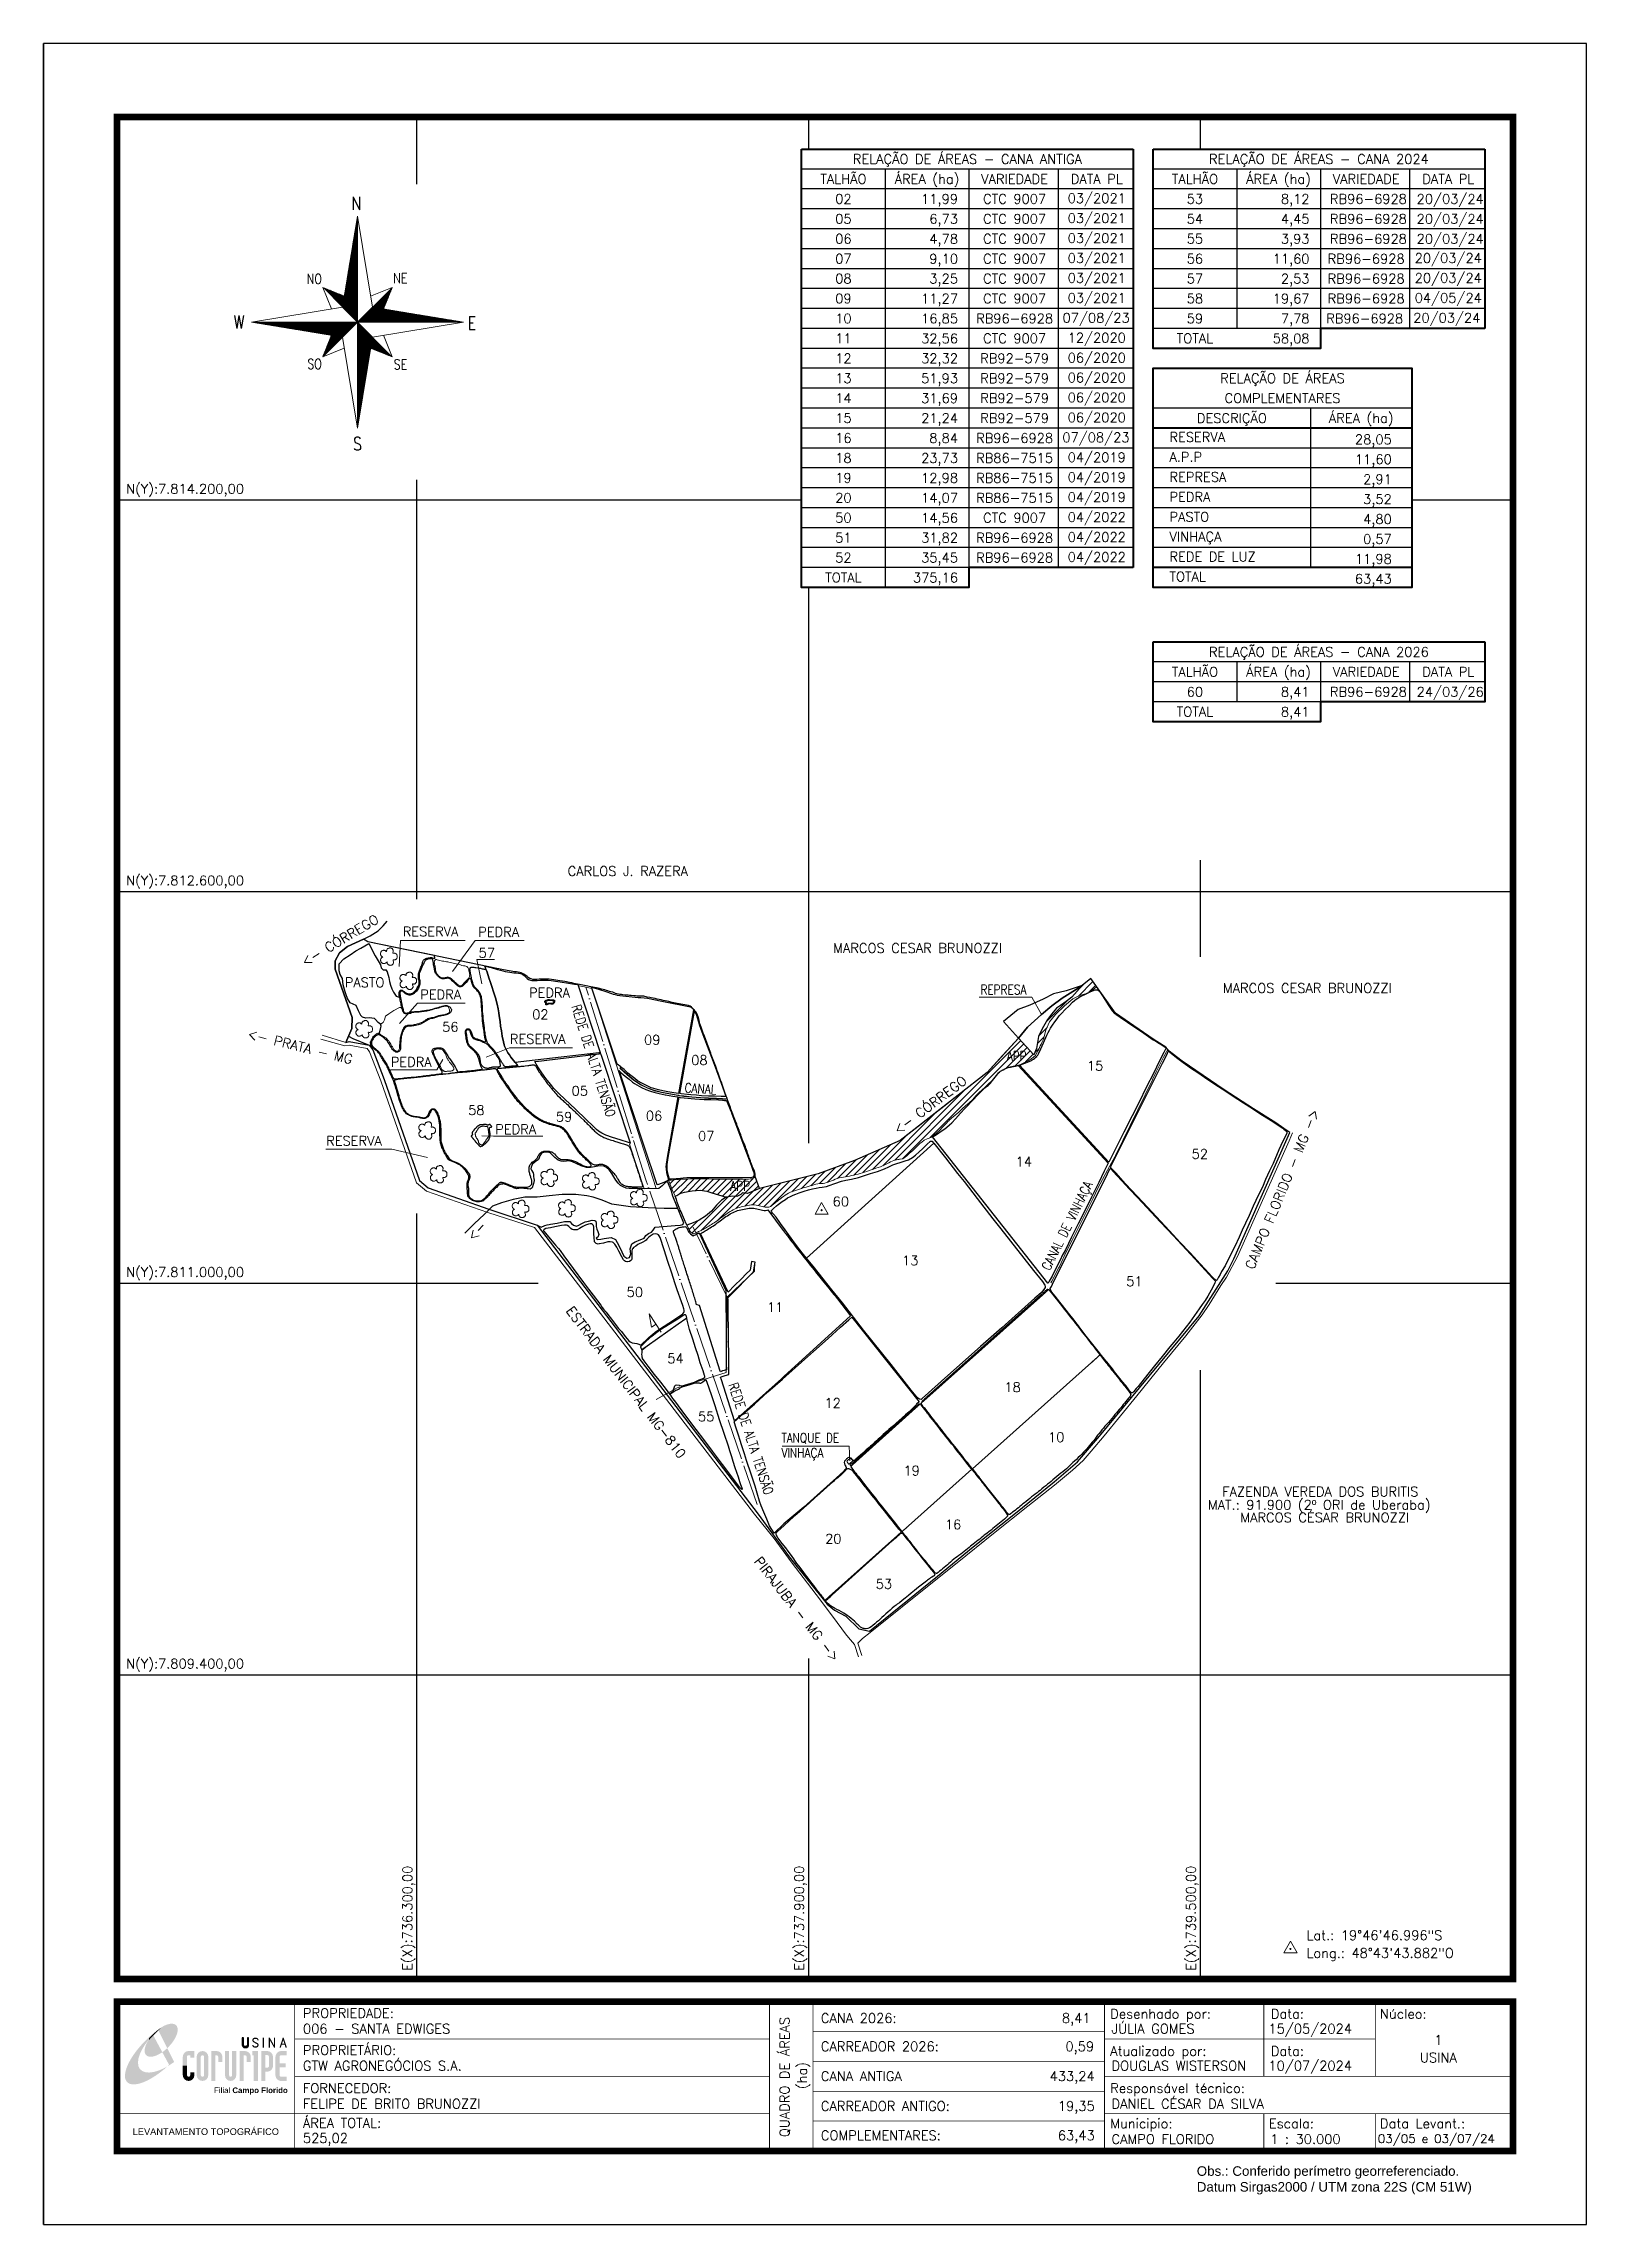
# Model space of a CAD drawing. Header units: millimetres. Extents: x 734776 to 741076, y 7807154 to 7816064.
import ezdxf
from ezdxf.enums import TextEntityAlignment as Align

# ---------------------------------------------------------------- set-up
doc = ezdxf.new("R2010")
doc.units = ezdxf.units.MM
for name, pattern in [('CONTINUO', [0]), ('LIN0', [0]), ('TAPUME', [197.4, 168, -14.7, 0, -14.7])]:
    doc.linetypes.add(name, pattern=pattern)
for name, color, linetype, lineweight in [('0114000006', 1, 'Continuous', 25), ('0114000006002', 5, 'Continuous', 25), ('0114000006005', 5, 'Continuous', 25), ('0114000006006', 5, 'Continuous', 25), ('0114000006007', 5, 'Continuous', 25), ('0114000006008', 5, 'Continuous', 25), ('0114000006009', 5, 'Continuous', 25), ('0114000006010', 5, 'Continuous', 25), ('0114000006011', 5, 'Continuous', 25), ('0114000006012', 5, 'Continuous', 25), ('0114000006013', 5, 'Continuous', 25), ('0114000006014', 5, 'Continuous', 25), ('0114000006015', 5, 'Continuous', 25), ('0114000006016', 5, 'Continuous', 25), ('0114000006018', 5, 'Continuous', 25), ('0114000006019', 5, 'Continuous', 25), ('0114000006020', 5, 'Continuous', 25), ('0114000006050', 5, 'Continuous', 25), ('0114000006051', 5, 'Continuous', 25), ('0114000006052', 5, 'Continuous', 25), ('0114000006053', 5, 'Continuous', 25), ('0114000006054', 5, 'Continuous', 25), ('0114000006055', 5, 'Continuous', 25), ('0114000006056', 5, 'Continuous', 25), ('0114000006057', 5, 'Continuous', 25), ('0114000006059', 5, 'Continuous', 25), ('0114000006060', 5, 'Continuous', 25), ('APP', 1, 'Continuous', 0), ('CANAL_VINHAÇA', 7, 'Continuous', 0), ('MATO', 3, 'Continuous', 0), ('PASTO', 3, 'Continuous', 0), ('PEDRA', 7, 'Continuous', 0), ('REDE_DE_LUZ', 6, 'Continuous', 0), ('RODOVIA', 1, 'Continuous', 0), ('SETA_NORTE', 3, 'Continuous', 0), ('TEXTO', 7, 'Continuous', 0)]:
    doc.layers.add(name, color=color, linetype=linetype, lineweight=lineweight)
for name, color, linetype in [('0114000006058', 5, 'Continuous'), ('CURSOS_DAGUA', 4, 'Continuous'), ('MALHA', 8, 'Continuous'), ('MARGEM', 5, 'Continuous'), ('QUADRO_DE_AREAS_CANA_2026', 7, 'Continuous'), ('QUADRO_DE_AREAS_CANA_ANTIGA', 7, 'Continuous'), ('QUADRO_DE_AREAS_COMPLEMENTARES', 7, 'Continuous'), ('RESERVA', 3, 'Continuous')]:
    doc.layers.add(name, color=color, linetype=linetype)
doc.styles.add('ARIAL', font='arial.ttf')
doc.styles.add('marcelo', font='arial.ttf')
doc.styles.add('ROMANS', font='')
doc.styles.add('SIMPLEX', font='simplex', dxfattribs={"height": 0.2})
doc.styles.get("Standard").update_dxf_attribs({"font": 'arial.ttf'})
doc.styles.get('ROMANS').set_extended_font_data('romans.shx')

msp = doc.modelspace()

# ---------------------------------------------------------------- texts
at = {"layer": 'MALHA', "style": 'SIMPLEX'}
for s, p in [('N(Y):7.814.200,00', (735112.5, 7814213.9)), ('N(Y):7.812.600,00', (735112.5, 7812613.9)), ('N(Y):7.811.000,00', (735112.5, 7811013.9)), ('N(Y):7.809.400,00', (735112.5, 7809413.9))]:
    msp.add_text(s, height=39, dxfattribs=at).set_placement(p, align=Align.BOTTOM_LEFT)
for s, p in [('E(X):736.300,00', (736292.1, 7808190.1)), ('E(X):737.900,00', (737892.1, 7808190.1)), ('E(X):739.500,00', (739492.1, 7808190.1))]:
    msp.add_text(s, height=39, rotation=90, dxfattribs=at).set_placement(p, align=Align.BOTTOM_LEFT)
at = {"layer": 'MARGEM', "color": 7, "linetype": 'Continuous', "lineweight": 9}
for s, style, p in [('PROPRIEDADE:', 'SIMPLEX', (735834.5, 7808036.7)), ('Desenhado por:', 'SIMPLEX', (739131.3, 7808033.8)), ('Data:', 'SIMPLEX', (739787.2, 7808033.8)), ('Núcleo:', 'SIMPLEX', (740232.7, 7808033.8)), ('PROPRIETÁRIO:', 'SIMPLEX', (735834.5, 7807885.6)), ('Atualizado por:', 'SIMPLEX', (739131.3, 7807881.9)), ('Data:', 'SIMPLEX', (739787.2, 7807881.9)), ('FORNECEDOR:', 'SIMPLEX', (735834.5, 7807730.1)), ('Responsável técnico:', 'SIMPLEX', (739131.3, 7807730.1)), ('ÁREA TOTAL:', 'SIMPLEX', (735834.5, 7807588)), ('Municipio:', 'SIMPLEX', (739131.3, 7807585.7)), ('Escala:', 'SIMPLEX', (739779.4, 7807585.7)), ('Data Levant.:', 'SIMPLEX', (740232.7, 7807585.7)), ('Obs.: Conferido perímetro georreferenciado.', 'marcelo', (739484.6, 7807391.6)), ('Datum Sirgas2000 / UTM zona 22S (CM 51W)', 'marcelo', (739484.6, 7807327.1))]:
    msp.add_text(s, height=39, dxfattribs=dict(at, style=style)).set_placement(p, align=Align.TOP_LEFT)
at = {"layer": 'MARGEM', "color": 7, "linetype": 'Continuous', "style": 'SIMPLEX'}
for s, height, p in [('CANA 2026:', 39, (737949.5, 7808016.5)), ('006 - SANTA EDWIGES', 39, (735834.5, 7807973.1)), ('JÚLIA GOMES', 39, (739136.4, 7807973.1)), ('15/05/2024', 39, (739777.4, 7807973.1)), ('GTW AGRONEGÓCIOS S.A.', 39, (735834.5, 7807822)), ('CARREADOR 2026:', 39, (737949.5, 7807901)), ('CANA ANTIGA', 39, (737949.5, 7807779.1)), ('DOUGLAS WISTERSON', 39, (739136.4, 7807822)), ('10/07/2024', 39, (739777.4, 7807822)), ('FELIPE DE BRITO BRUNOZZI', 39, (735834.5, 7807666.5)), ('CARREADOR ANTIGO:', 39, (737949.5, 7807657.1)), ('DANIEL CÉSAR DA SILVA', 39, (739136.4, 7807666.5)), ('525,02', 39, (735834.5, 7807526.5)), ('COMPLEMENTARES:', 39, (737949.5, 7807537.3)), ('CAMPO FLORIDO', 39, (739136.4, 7807522.1)), ('1 : 30.000', 39, (739784.5, 7807522.1)), ('03/05 e 03/07/24', 35.3, (740224, 7807522.1))]:
    msp.add_text(s, height=height, dxfattribs=at).set_placement(p, align=Align.TOP_LEFT)
for s, p in [('8,41', (739050.9, 7808016.5)), ('0,59', (739065.3, 7807901)), ('433,24', (739067.7, 7807779.1)), ('19,35', (739067.7, 7807657.1)), ('63,43', (739067.7, 7807537.3))]:
    msp.add_text(s, height=39, dxfattribs=at).set_placement(p, align=Align.TOP_RIGHT)
for s, p in [('QUADRO DE ÁREAS', (737801.6, 7807756.3)), ('(ha)', (737872.8, 7807762.3))]:
    msp.add_text(s, height=39, rotation=90, dxfattribs=at).set_placement(p, align=Align.MIDDLE_CENTER)
for s, p in [('1', (740471.1, 7807907.7)), ('USINA', (740471.1, 7807835.7))]:
    msp.add_text(s, height=39, dxfattribs=at).set_placement(p, align=Align.MIDDLE_CENTER)
at = {"layer": 'MARGEM', "color": 7, "linetype": 'ByBlock'}
msp.add_text('LEVANTAMENTO TOPOGRÁFICO', height=27, dxfattribs=at).set_placement((735437.9, 7807533.2), align=Align.MIDDLE_CENTER)
at = {"layer": 'QUADRO_DE_AREAS_CANA_2026', "linetype": 'Continuous', "style": 'SIMPLEX'}
for s, p in [('RELAÇÃO DE ÁREAS - CANA 2026', (739983.4, 7813578.8)), ('TALHÃO', (739477.1, 7813497.4)), ('ÁREA (ha)', (739818.7, 7813497.4)), ('VARIEDADE', (740176.3, 7813497.4)), ('DATA PL', (740511.8, 7813497.4)), ('60', (739477.1, 7813415.9)), ('TOTAL', (739477.1, 7813334.5))]:
    msp.add_text(s, height=39, dxfattribs=at).set_placement(p, align=Align.MIDDLE_CENTER)
for s, p in [('8,41', (739945.1, 7813396.2)), (' RB96-6928', (740342.6, 7813396.2)), ('24/03/26', (740656.7, 7813396.2)), ('8,41', (739945.1, 7813314.8))]:
    msp.add_text(s, height=39, dxfattribs=at).set_placement(p, align=Align.RIGHT)
at = {"layer": 'QUADRO_DE_AREAS_CANA_ANTIGA', "linetype": 'Continuous', "style": 'SIMPLEX'}
for s, p in [('RELAÇÃO DE ÁREAS - CANA ANTIGA', (738547.9, 7815592.6)), ('RELAÇÃO DE ÁREAS - CANA 2024', (739983.4, 7815592.6)), ('TALHÃO', (738041.6, 7815511.1)), ('ÁREA (ha)', (738383.1, 7815511.1)), ('VARIEDADE', (738740.7, 7815511.1)), ('DATA PL', (739076.2, 7815511.1)), ('TALHÃO', (739477.1, 7815511.1)), ('ÁREA (ha)', (739818.7, 7815511.1)), ('VARIEDADE', (740176.3, 7815511.1)), ('DATA PL', (740511.8, 7815511.1)), ('02', (738041.6, 7815429.7)), ('CTC 9007', (738740.7, 7815429.7)), ('03/2021', (739076.2, 7815432.4)), ('53', (739477.1, 7815429.7)), ('05', (738041.6, 7815348.3)), ('CTC 9007', (738740.7, 7815348.3)), ('03/2021', (739076.2, 7815350.9)), ('54', (739477.1, 7815348.3)), ('06', (738041.6, 7815266.9)), ('CTC 9007', (738740.7, 7815266.9)), ('03/2021', (739076.2, 7815269.5)), ('55', (739477.1, 7815266.9)), ('07', (738041.6, 7815185.5)), ('CTC 9007', (738740.7, 7815185.5)), ('03/2021', (739076.2, 7815188.1)), ('56', (739477.1, 7815185.5)), ('RB96-6928', (740176.3, 7815185.5)), ('20/03/24', (740511.7, 7815188.1)), ('08', (738041.6, 7815104)), ('CTC 9007', (738740.7, 7815104)), ('03/2021', (739076.2, 7815106.7)), ('03/2021', (739076.2, 7815025.2)), ('57', (739477.1, 7815104)), ('RB96-6928', (740176.3, 7815104)), ('20/03/24', (740511.7, 7815106.7)), ('04/05/24', (740511.7, 7815025.2)), ('09', (738041.6, 7815022.6)), ('CTC 9007', (738740.7, 7815022.6)), ('07/08/23', (739073.6, 7814943.8)), ('58', (739477.1, 7815022.6)), ('RB96-6928', (740176.3, 7815022.6)), ('20/03/24', (740505.7, 7814943.8)), ('10', (738041.6, 7814941.2)), ('11', (738041.6, 7814859.8)), ('RB96-6928', (738740.7, 7814941.2)), ('CTC 9007', (738740.7, 7814859.8)), ('12/2020', (739076.2, 7814862.4)), ('TOTAL', (739477.1, 7814859.8)), ('59', (739477.1, 7814941.2)), ('RB96-6928', (740170.2, 7814941.2)), ('12', (738041.6, 7814778.3)), ('RB92-579', (738740.7, 7814778.3)), ('06/2020', (739076.2, 7814781)), ('13', (738041.6, 7814696.9)), ('RB92-579', (738740.7, 7814696.9)), ('06/2020', (739076.2, 7814699.6)), ('14', (738041.6, 7814615.5)), ('RB92-579', (738740.7, 7814615.5)), ('06/2020', (739076.2, 7814618.1)), ('15', (738041.6, 7814534.1)), ('RB92-579', (738740.7, 7814534.1)), ('06/2020', (739076.2, 7814536.7)), ('16', (738041.6, 7814452.6)), ('RB96-6928', (738740.7, 7814452.6)), ('07/08/23', (739072.8, 7814455.3)), ('18', (738041.6, 7814371.2)), ('RB86-7515', (738740.7, 7814371.2)), ('04/2019', (739076.2, 7814373.9)), ('19', (738041.6, 7814289.8)), ('RB86-7515', (738740.7, 7814289.8)), ('04/2019', (739076.2, 7814292.4)), ('20', (738041.6, 7814208.4)), ('RB86-7515', (738740.7, 7814208.4)), ('04/2019', (739076.2, 7814211)), ('50', (738041.6, 7814127)), ('CTC 9007', (738740.7, 7814127)), ('04/2022', (739076.2, 7814129.6)), ('04/2022', (739076.2, 7814048.2)), ('51', (738041.6, 7814045.5)), ('52', (738041.6, 7813964.1)), ('RB96-6928', (738740.7, 7814045.5)), ('RB96-6928', (738740.7, 7813964.1)), ('04/2022', (739076.2, 7813966.7)), ('TOTAL', (738041.6, 7813882.7))]:
    msp.add_text(s, height=39, dxfattribs=at).set_placement(p, align=Align.MIDDLE_CENTER)
for s, p in [('11,99', (738509.5, 7815410)), ('8,12', (739945.1, 7815410)), ('RB96-6928', (740342.6, 7815410)), ('20/03/24', (740656.7, 7815410)), ('6,73', (738509.5, 7815328.6)), ('4,45', (739945.1, 7815328.6)), ('RB96-6928', (740342.6, 7815328.6)), ('20/03/24', (740656.7, 7815328.6)), ('4,78', (738509.5, 7815247.2)), ('3,93', (739945.1, 7815247.2)), ('RB96-6928', (740342.6, 7815247.2)), ('20/03/24', (740656.7, 7815247.2)), ('9,10', (738509.5, 7815165.7)), ('11,60', (739945.1, 7815165.7)), ('3,25', (738509.5, 7815084.3)), ('2,53', (739945.1, 7815084.3)), ('11,27', (738509.5, 7815002.9)), ('19,67', (739945.1, 7815002.9)), ('32,56', (738509.5, 7814840.1)), ('16,85', (738509.5, 7814921.5)), ('58,08', (739945.1, 7814840.1)), ('7,78', (739945.1, 7814921.5)), ('32,32', (738509.5, 7814758.6)), ('51,93', (738509.5, 7814677.2)), ('31,69', (738509.5, 7814595.8)), ('21,24', (738509.5, 7814514.4)), ('8,84', (738509.5, 7814432.9)), ('23,73', (738509.5, 7814351.5)), ('12,98', (738509.5, 7814270.1)), ('14,07', (738509.5, 7814188.7)), ('14,56', (738509.5, 7814107.2)), ('31,82', (738509.5, 7814025.8)), ('35,45', (738509.5, 7813944.4)), ('375,16', (738509.5, 7813863))]:
    msp.add_text(s, height=39, dxfattribs=at).set_placement(p, align=Align.RIGHT)
at = {"layer": 'QUADRO_DE_AREAS_COMPLEMENTARES', "linetype": 'Continuous', "style": 'SIMPLEX'}
for s, p in [('RELAÇÃO DE ÁREAS', (739834.7, 7814696.9)), ('COMPLEMENTARES', (739834.7, 7814615.5)), ('DESCRIÇÃO', (739628, 7814534.1)), ('ÁREA (ha)', (740156.3, 7814534.1))]:
    msp.add_text(s, height=39, dxfattribs=at).set_placement(p, align=Align.MIDDLE_CENTER)
for s, p in [('RESERVA', (739373, 7814456.7)), ('A.P.P', (739373, 7814375.3)), ('REPRESA', (739373, 7814293.8)), ('PEDRA', (739373, 7814212.4)), ('PASTO', (739373, 7814131)), ('VINHAÇA', (739373, 7814049.6)), ('REDE DE LUZ', (739373, 7813968.1)), ('TOTAL', (739373, 7813886.7))]:
    msp.add_text(s, height=39, dxfattribs=at).set_placement(p, align=Align.MIDDLE_LEFT)
for s, p in [('28,05', (740280.9, 7814427.7)), ('11,60', (740280.9, 7814346.3)), ('2,91', (740280.9, 7814264.9)), ('3,52', (740280.9, 7814183.4)), ('4,80', (740280.9, 7814102)), ('0,57', (740280.9, 7814020.6)), ('63,43', (740280.9, 7813857.8)), ('11,98', (740280.9, 7813939.2))]:
    msp.add_text(s, height=39, dxfattribs=at).set_placement(p, align=Align.RIGHT)
at = {"layer": 'TEXTO', "linetype": 'Continuous', "style": 'SIMPLEX'}
for s, p in [('CARLOS J. RAZERA', (737161.3, 7812652.2, 576.7)), ('MARCOS CESAR BRUNOZZI', (738344.7, 7812337.7, 576.7)), ('MARCOS CESAR BRUNOZZI', (739936.2, 7812174.1, 576.7))]:
    msp.add_text(s, height=39, dxfattribs=at).set_placement(p, align=Align.BOTTOM_CENTER)
for s, rotation, p in [('<- CÓRREGO', 30.94537, (736001.9, 7812373.9, 1153.4)), ('<- PRATA - MG', 345.91721, (735815.6, 7811936, 2306.9)), ('<- CÓRREGO', 37, (738414.6, 7811702.5))]:
    msp.add_text(s, height=39, rotation=rotation, dxfattribs=at).set_placement(p, align=Align.BOTTOM_CENTER)
at = {"layer": 'TEXTO', "color": 7, "linetype": 'Continuous', "style": 'SIMPLEX'}
for s, p in [('RESERVA', (736242, 7812417)), ('PEDRA', (736550.1, 7812415.4)), ('57', (736551.9, 7812329.8)), ('PASTO', (736005.1, 7812209.1)), ('PEDRA', (736757.8, 7812167.1)), ('PEDRA', (736313.2, 7812159.8)), ('02', (736770.6, 7812078.3)), ('56', (736403, 7812027.6)), ('RESERVA', (736679.5, 7811977.9)), ('09', (737227.4, 7811974.7)), ('PEDRA', (736193, 7811884.1)), ('08', (737420, 7811891.7)), ('15', (739035.8, 7811868)), ('05', (736931.6, 7811765.9)), ('58', (736509.2, 7811687.1)), ('06', (737234.9, 7811664.2)), ('RESERVA', (735929.2, 7811561.8)), ('PEDRA', (736620, 7811609.1)), ('07', (737447.9, 7811581.5))]:
    msp.add_text(s, height=39, dxfattribs=at).set_placement(p)
at = {"layer": 'TEXTO', "linetype": 'Continuous', "style": 'SIMPLEX', "width": 0.807676}
for s, p in [('REPRESA', (738601.1, 7812179.7)), ('APP', (738708.6, 7811908.5)), ('APP', (737579.4, 7811377.5))]:
    msp.add_text(s, height=39, dxfattribs=at).set_placement(p)
at = {"layer": 'TEXTO', "color": 6, "linetype": 'Continuous', "style": 'SIMPLEX', "width": 0.807676}
for rotation, p in [(287.57749, (736930.7, 7812130.6)), (288.05318, (737571.9, 7810585.7))]:
    msp.add_text('REDE DE ALTA TENSÃO', height=39, rotation=rotation, dxfattribs=at).set_placement(p)
at = {"layer": 'TEXTO', "linetype": 'Continuous', "style": 'SIMPLEX', "width": 0.807676}
for s, rotation, p in [('CANAL', 356.27312, (737392.1, 7811779)), ('CANAL DE VINHAÇA', 63.50423, (738883.7, 7811047.5))]:
    msp.add_text(s, height=39, rotation=rotation, dxfattribs=at).set_placement(p)
at = {"layer": 'TEXTO', "color": 7, "linetype": 'Continuous', "style": 'SIMPLEX'}
msp.add_text('59', height=39, dxfattribs=at).set_placement((736900.8, 7811679.5, 576.7), align=Align.MIDDLE_CENTER)
at = {"layer": 'TEXTO', "style": 'SIMPLEX'}
for s, rotation, p in [('CAMPO FLORIDO - MG -> ', 67.5166, (739867.4, 7811384.2, 576.7)), ('ESTRADA MUNICIPAL MG-810', 307.40308, (737129.2, 7810575.8, 576.7)), ('PIRAJUBA - MG ->', 307.98133, (737827.2, 7809648.9))]:
    msp.add_text(s, height=39, rotation=rotation, dxfattribs=at).set_placement(p, align=Align.BOTTOM_CENTER)
at = {"layer": 'TEXTO', "style": 'ROMANS'}
for s, p in [('14', (738744.7, 7811476.7)), ('52', (739463.6, 7811508.1)), ('60', (737997.5, 7811313.8)), ('13', (738280.6, 7811073)), ('50', (737156.2, 7810943.9)), ('51', (739196.7, 7810988)), ('11', (737729.4, 7810882.2)), ('54', (737322.6, 7810672.8)), ('12', (737964.4, 7810490.4)), ('18', (738698.8, 7810555.1)), ('55', (737447.8, 7810435.6)), ('10', (738876.9, 7810350.6)), ('19', (738287, 7810214.3)), ('20', (737967.1, 7809935.7)), ('16', (738456, 7809994.2)), ('53', (738173.6, 7809751.3))]:
    msp.add_text(s, height=39, rotation=0.00012, dxfattribs=at).set_placement(p)
at = {"layer": 'TEXTO', "color": 7, "linetype": 'Continuous', "style": 'SIMPLEX'}
msp.add_text('<-', height=39, rotation=47.84172, dxfattribs=at).set_placement((736531.3, 7811168.4))
at = {"layer": 'TEXTO', "style": 'SIMPLEX'}
for s, p in [('FAZENDA VEREDA DOS BURITIS', (739588.7, 7810128.5)), ('MAT.: 91.900 (2º ORI de Uberaba)', (739529.8, 7810074.7)), ('MARCOS CÉSAR BRUNOZZI', (739662.1, 7810022.9))]:
    msp.add_text(s, height=39, dxfattribs=at).set_placement(p)
at = {"layer": 'TEXTO', "linetype": 'ByBlock', "style": 'SIMPLEX'}
for s, p in [('Lat.: 19°46\'46.996"S', (739932.5, 7808315.8, 1970.3)), ('Long.: 48°43\'43.882"O', (739932.5, 7808243.4, 1970.3))]:
    msp.add_text(s, height=39, dxfattribs=at).set_placement(p)
at = {"layer": 'TEXTO', "insert": (737788.4, 7810387.3), "char_height": 39, "width": 268.33, "attachment_point": 1, "line_spacing_factor": 0.941215, "style": 'SIMPLEX'}
msp.add_mtext('{\\W0.80770x;TANQUE DE }{\\W0.80770x;VINHAÇA}', dxfattribs=at)

# ---------------------------------------------------------------- blocks, each defined once
blk = doc.blocks.new('mato')
at = {"layer": 'MATO', "color": 94, "linetype": 'CONTINUO'}
blk.add_lwpolyline([(734601.6, 7824194.7), (734600.8, 7824194.1), (734600, 7824193.3), (734599.1, 7824192.6), (734598, 7824192.3), (734596.9, 7824192.2), (734595.8, 7824192.2), (734594.9, 7824192.4), (734594.2, 7824192.7), (734593.5, 7824193.1), (734592.9, 7824193.6), (734592.3, 7824194.1), (734591.8, 7824194.7), (734591.5, 7824195.3), (734591.3, 7824195.9), (734591.2, 7824196.6), (734591, 7824197.5), (734591, 7824198.4), (734591, 7824199.3), (734591.2, 7824200), (734591.5, 7824200.5), (734591.9, 7824201), (734592.1, 7824201.5), (734592.4, 7824201.9), (734592.8, 7824202.3), (734594.2, 7824203.2), (734594.7, 7824203.6), (734594.5, 7824203.7), (734593.5, 7824204), (734593.1, 7824204.2), (734592.7, 7824204.5), (734592.3, 7824204.9), (734591.8, 7824205.6), (734591.3, 7824206.3), (734590.9, 7824207.1), (734590.7, 7824208), (734590.6, 7824208.8), (734590.7, 7824209.7), (734590.9, 7824210.7), (734591.3, 7824211.6), (734591.7, 7824212.4), (734592, 7824212.8), (734592.3, 7824213.1), (734592.7, 7824213.4), (734593.3, 7824213.8), (734593.9, 7824214.2), (734594.6, 7824214.5), (734595.3, 7824214.7), (734596, 7824214.8), (734596.6, 7824214.8), (734597.2, 7824214.8), (734597.8, 7824214.7), (734598.2, 7824214.6), (734598.7, 7824214.4), (734599.1, 7824214.3), (734599.5, 7824214), (734600, 7824213.4), (734600.5, 7824213), (734600.9, 7824212.8), (734601.1, 7824213.4), (734601.2, 7824214.2), (734601.3, 7824215.1), (734601.4, 7824215.5), (734601.5, 7824215.8), (734602, 7824216.5), (734602.3, 7824217), (734602.7, 7824217.4), (734603.2, 7824217.6), (734603.7, 7824217.8), (734604.3, 7824218), (734605.3, 7824218.4), (734605.8, 7824218.6), (734606.3, 7824218.7), (734606.9, 7824218.8), (734607.5, 7824218.8), (734608, 7824218.8), (734608.6, 7824218.7), (734609.1, 7824218.6), (734609.5, 7824218.4), (734610, 7824218.1), (734610.4, 7824217.9), (734610.7, 7824217.6), (734611, 7824217.2), (734611.3, 7824216.8), (734611.7, 7824216.3), (734611.9, 7824215.7), (734612.2, 7824215.1), (734612.4, 7824214.6), (734612.5, 7824214), (734612.5, 7824213.3), (734612.2, 7824212.1), (734611.9, 7824210.9), (734611.7, 7824210), (734612.4, 7824209.8), (734613.2, 7824209.9), (734614.1, 7824210), (734614.7, 7824209.9), (734615.4, 7824209.8), (734616, 7824209.5), (734616.6, 7824209.1), (734617.3, 7824208.6), (734617.8, 7824208.1), (734618.2, 7824207.9), (734618.6, 7824207.5), (734618.8, 7824207), (734619, 7824205.5), (734619.1, 7824203.9), (734619.1, 7824202.4), (734618.8, 7824201.5), (734618.4, 7824200.9), (734618, 7824200.3), (734617.5, 7824199.8), (734617, 7824199.3), (734616.5, 7824199), (734615.7, 7824198.7), (734614.9, 7824198.5), (734614.1, 7824198.3), (734613.3, 7824198.6), (734612.6, 7824198.7), (734612.1, 7824198.5), (734612.3, 7824197.3), (734613.2, 7824194.3), (734613.1, 7824193.5), (734613, 7824192.9), (734612.3, 7824191.8), (734611.9, 7824191.2), (734611.4, 7824190.7), (734611, 7824190.3), (734610.6, 7824189.9), (734610.1, 7824189.6), (734609.5, 7824189.4), (734608.8, 7824189.2), (734608.2, 7824189.2), (734607.5, 7824189.1), (734606.8, 7824189.2), (734605.7, 7824189.3), (734605.3, 7824189.5), (734604.8, 7824189.7), (734604.2, 7824190.1), (734603.7, 7824190.7), (734603.2, 7824191.3), (734602.7, 7824191.7), (734602.3, 7824192.2), (734602, 7824192.7), (734601.9, 7824194.3), (734601.7, 7824195)], dxfattribs=at)
blk = doc.blocks.new('A$C309442C0')
at = {"layer": 'SETA_NORTE', "linetype": 'Continuous'}
h = blk.add_hatch(dxfattribs=at)
h.set_pattern_fill('ANSI31', color=256, scale=0.1375, angle=-90, style=0)
h.set_pattern_definition([(315, (-215853.3434, 13873.16845), (0.3086963042, 0.3086963042), [])])
h.paths.add_polyline_path([(73.5, 97.4), (74.7, 104.9), (60, 110.8)])
h = blk.add_hatch(dxfattribs=at)
h.set_pattern_fill('ANSI31', color=256, scale=0.1375, angle=180, style=0)
h.set_pattern_definition([(225, (13869.59828, 216024.21475), (0.3086963042, -0.3086963042), [])])
h.paths.add_polyline_path([(93.8, 97.4), (101.4, 96.2), (107.3, 110.8)])
h = blk.add_hatch(dxfattribs=at)
h.set_pattern_fill('ANSI31', color=256, scale=0.1375, style=0)
h.set_pattern_definition([(45, (-13702.2971, -215849.77324), (-0.3086963042, 0.3086963042), [])])
h.paths.add_polyline_path([(73.5, 77), (65.9, 78.3), (60, 63.6)])
h = blk.add_hatch(dxfattribs=at)
h.set_pattern_fill('ANSI31', color=256, scale=0.1375, angle=90, style=0)
h.set_pattern_definition([(135, (216020.6446, -13698.72693), (-0.3086963042, -0.3086963042), [])])
h.paths.add_polyline_path([(93.8, 77), (92.6, 69.5), (107.3, 63.6)])
for p, q in [((81.6, 146.8), (83.7, 148.9)), ((81.7, 147.6), (83.7, 149.5)), ((81.8, 148.3), (83.7, 150.1)), ((82, 149.1), (83.7, 150.8)), ((82.1, 149.9), (83.7, 151.4)), ((82.2, 150.6), (83.7, 152.1)), ((82.3, 151.4), (83.7, 152.7)), ((82.5, 152.2), (83.7, 153.3)), ((82.6, 152.9), (83.7, 154)), ((82.7, 153.7), (83.7, 154.6)), ((82.9, 154.4), (83.7, 155.2)), ((83, 155.2), (83.7, 155.9)), ((83.1, 156), (83.7, 156.5)), ((83.2, 156.7), (83.7, 157.2)), ((83.4, 157.5), (83.7, 157.8)), ((83.5, 158.3), (83.7, 158.4)), ((83.6, 159), (83.7, 159.1)), ((78.7, 129.3), (83.7, 134.2)), ((78.8, 130), (83.7, 134.9)), ((79, 130.8), (83.7, 135.5)), ((79.1, 131.6), (83.7, 136.1)), ((79.2, 132.3), (83.7, 136.8)), ((79.3, 133.1), (83.7, 137.4)), ((79.5, 133.8), (83.7, 138)), ((79.6, 134.6), (83.7, 138.7)), ((79.7, 135.4), (83.7, 139.3)), ((79.8, 136.1), (83.7, 140)), ((80, 136.9), (83.7, 140.6)), ((80.1, 137.7), (83.7, 141.2)), ((80.2, 138.4), (83.7, 141.9)), ((80.3, 139.2), (83.7, 142.5)), ((80.5, 139.9), (83.7, 143.1)), ((80.6, 140.7), (83.7, 143.8)), ((80.7, 141.5), (83.7, 144.4)), ((80.8, 142.2), (83.7, 145)), ((81, 143), (83.7, 145.7)), ((81.1, 143.8), (83.7, 146.3)), ((81.2, 144.5), (83.7, 147)), ((81.3, 145.3), (83.7, 147.6)), ((81.5, 146.1), (83.7, 148.2)), ((75.7, 111), (83.7, 118.9)), ((75.8, 111.7), (83.7, 119.6)), ((75.9, 112.5), (83.7, 120.2)), ((76.1, 113.3), (83.7, 120.8)), ((76.2, 114), (83.7, 121.5)), ((76.3, 114.8), (83.7, 122.1)), ((76.4, 115.5), (83.7, 122.8)), ((76.6, 116.3), (83.7, 123.4)), ((76.7, 117.1), (83.7, 124)), ((76.8, 117.8), (83.7, 124.7)), ((76.9, 118.6), (83.7, 125.3)), ((77.1, 119.4), (83.7, 125.9)), ((77.2, 120.1), (83.7, 126.6)), ((77.3, 120.9), (83.7, 127.2)), ((77.4, 121.6), (83.7, 127.8)), ((77.6, 122.4), (83.7, 128.5)), ((77.7, 123.2), (83.7, 129.1)), ((77.8, 123.9), (83.7, 129.8)), ((78, 124.7), (83.7, 130.4)), ((78.1, 125.5), (83.7, 131)), ((78.2, 126.2), (83.7, 131.7)), ((78.3, 127), (83.7, 132.3)), ((78.5, 127.7), (83.7, 132.9)), ((78.6, 128.5), (83.7, 133.6)), ((60, 110.8), (74.7, 104.9)), ((60, 110.8), (65.9, 96.2)), ((73.5, 97.3), (83.7, 107.5)), ((73.6, 98), (83.7, 108.1)), ((73.7, 98.8), (83.7, 108.7)), ((73.8, 99.5), (83.7, 109.4)), ((73.8, 97), (83.7, 106.8)), ((73.9, 100.3), (83.7, 110)), ((74.1, 101.1), (83.7, 110.6)), ((74.2, 101.8), (83.7, 111.3)), ((74.2, 96.7), (83.7, 106.2)), ((74.3, 102.6), (83.7, 111.9)), ((74.4, 103.3), (83.7, 112.6)), ((74.5, 96.4), (83.7, 105.6)), ((74.6, 104.1), (83.7, 113.2)), ((74.7, 104.9), (83.7, 113.8)), ((74.8, 105.6), (83.7, 114.5)), ((74.8, 96.1), (83.7, 104.9)), ((74.9, 106.4), (83.7, 115.1)), ((75.1, 107.2), (83.7, 115.7)), ((75.1, 95.7), (83.7, 104.3)), ((75.2, 107.9), (83.7, 116.4)), ((75.3, 108.7), (83.7, 117)), ((75.4, 109.4), (83.7, 117.7)), ((75.6, 110.2), (83.7, 118.3)), ((107.3, 110.8), (92.6, 104.9)), ((107.3, 110.8), (101.4, 96.2)), ((75.4, 95.4), (83.7, 103.6)), ((75.8, 95.1), (83.7, 103)), ((76.1, 94.8), (83.7, 102.4)), ((76.4, 94.5), (83.7, 101.7)), ((76.7, 94.2), (83.7, 101.1)), ((77, 93.8), (83.7, 100.5)), ((77.4, 93.5), (83.7, 99.8)), ((77.7, 93.2), (83.7, 99.2)), ((78, 92.9), (83.7, 98.5)), ((78.3, 92.6), (83.7, 97.9)), ((78.6, 92.2), (83.7, 97.3)), ((78.9, 91.9), (83.7, 96.6)), ((79.3, 91.6), (83.7, 96)), ((79.6, 91.3), (83.7, 95.4)), ((79.9, 91), (83.7, 94.7)), ((80.2, 90.7), (83.7, 94.1)), ((80.5, 90.3), (83.7, 93.4)), ((80.9, 90), (83.7, 92.8)), ((81.2, 89.7), (83.7, 92.2)), ((81.5, 89.4), (83.7, 91.5)), ((81.8, 89.1), (83.7, 90.9)), ((82.1, 88.7), (83.7, 90.3)), ((82.4, 88.4), (83.7, 89.6)), ((83.8, 87.2), (94, 97.4)), ((84.4, 87.2), (94.5, 97.3)), ((85.1, 87.2), (95.1, 97.2)), ((85.7, 87.2), (95.6, 97.1)), ((86.3, 87.2), (96.2, 97)), ((87, 87.2), (96.7, 96.9)), ((87.6, 87.2), (97.2, 96.9)), ((88.3, 87.2), (97.8, 96.8)), ((88.9, 87.2), (98.3, 96.7)), ((89.5, 87.2), (98.9, 96.6)), ((90.2, 87.2), (99.4, 96.5)), ((90.8, 87.2), (100, 96.4)), ((91.4, 87.2), (100.5, 96.3)), ((92.1, 87.2), (101.1, 96.2)), ((92.7, 87.2), (101.6, 96.1)), ((93.4, 87.2), (102.2, 96)), ((94, 87.2), (102.7, 96)), ((94.6, 87.2), (103.3, 95.9)), ((95.3, 87.2), (103.8, 95.8)), ((95.9, 87.2), (104.4, 95.7)), ((96.5, 87.2), (104.9, 95.6)), ((97.2, 87.2), (105.5, 95.5)), ((97.8, 87.2), (106, 95.4)), ((98.4, 87.2), (106.5, 95.3)), ((99.1, 87.2), (107.1, 95.2)), ((99.7, 87.2), (107.6, 95.1)), ((100.4, 87.2), (108.2, 95.1)), ((101, 87.2), (108.7, 95)), ((101.6, 87.2), (109.3, 94.9)), ((102.3, 87.2), (109.8, 94.8)), ((102.9, 87.2), (110.4, 94.7)), ((103.5, 87.2), (110.9, 94.6)), ((104.2, 87.2), (111.5, 94.5)), ((104.8, 87.2), (112, 94.4)), ((105.5, 87.2), (112.6, 94.3)), ((106.1, 87.2), (113.1, 94.2)), ((106.7, 87.2), (113.7, 94.1)), ((107.4, 87.2), (114.2, 94.1)), ((108, 87.2), (114.8, 94)), ((108.6, 87.2), (115.3, 93.9)), ((109.3, 87.2), (115.8, 93.8)), ((109.9, 87.2), (116.4, 93.7)), ((110.6, 87.2), (116.9, 93.6)), ((111.2, 87.2), (117.5, 93.5)), ((111.8, 87.2), (118, 93.4)), ((112.5, 87.2), (118.6, 93.3)), ((113.1, 87.2), (119.1, 93.2)), ((113.7, 87.2), (119.7, 93.2)), ((114.4, 87.2), (120.2, 93.1)), ((115, 87.2), (120.8, 93)), ((115.6, 87.2), (121.3, 92.9)), ((116.3, 87.2), (121.9, 92.8)), ((116.9, 87.2), (122.4, 92.7)), ((117.6, 87.2), (123, 92.6)), ((118.2, 87.2), (123.5, 92.5)), ((118.8, 87.2), (124, 92.4)), ((119.5, 87.2), (124.6, 92.3)), ((120.1, 87.2), (125.1, 92.3)), ((120.7, 87.2), (125.7, 92.2)), ((121.4, 87.2), (126.2, 92.1)), ((122, 87.2), (126.8, 92)), ((122.7, 87.2), (127.3, 91.9)), ((123.3, 87.2), (127.9, 91.8)), ((123.9, 87.2), (128.4, 91.7)), ((124.6, 87.2), (129, 91.6)), ((125.2, 87.2), (129.5, 91.5)), ((125.8, 87.2), (130.1, 91.4)), ((126.5, 87.2), (130.6, 91.4)), ((127.1, 87.2), (131.2, 91.3)), ((127.8, 87.2), (131.7, 91.2)), ((128.4, 87.2), (132.3, 91.1)), ((129, 87.2), (132.8, 91)), ((129.7, 87.2), (133.3, 90.9)), ((130.3, 87.2), (133.9, 90.8)), ((130.9, 87.2), (134.4, 90.7)), ((131.6, 87.2), (135, 90.6)), ((132.2, 87.2), (135.5, 90.5)), ((132.8, 87.2), (136.1, 90.5)), ((133.5, 87.2), (136.6, 90.4)), ((134.1, 87.2), (137.2, 90.3)), ((134.8, 87.2), (137.7, 90.2)), ((135.4, 87.2), (138.3, 90.1)), ((136, 87.2), (138.8, 90)), ((136.7, 87.2), (139.4, 89.9)), ((137.3, 87.2), (139.9, 89.8)), ((137.9, 87.2), (140.5, 89.7)), ((138.6, 87.2), (141, 89.6)), ((139.2, 87.2), (141.6, 89.6)), ((139.9, 87.2), (142.1, 89.5)), ((140.5, 87.2), (142.6, 89.4)), ((141.1, 87.2), (143.2, 89.3)), ((141.8, 87.2), (143.7, 89.2)), ((142.4, 87.2), (144.3, 89.1)), ((11.8, 87.2), (11.8, 87.2)), ((12.3, 87.1), (12.4, 87.2)), ((12.9, 87), (13.1, 87.2)), ((13.4, 86.9), (13.7, 87.2)), ((14, 86.8), (14.4, 87.2)), ((14.5, 86.7), (15, 87.2)), ((15.1, 86.6), (15.6, 87.2)), ((15.6, 86.6), (16.3, 87.2)), ((16.2, 86.5), (16.9, 87.2)), ((16.7, 86.4), (17.5, 87.2)), ((17.2, 86.3), (18.2, 87.2)), ((17.8, 86.2), (18.8, 87.2)), ((18.3, 86.1), (19.5, 87.2)), ((18.9, 86), (20.1, 87.2)), ((19.4, 85.9), (20.7, 87.2)), ((20, 85.8), (21.4, 87.2)), ((20.5, 85.7), (22, 87.2)), ((21.1, 85.7), (22.6, 87.2)), ((21.6, 85.6), (23.3, 87.2)), ((22.2, 85.5), (23.9, 87.2)), ((22.7, 85.4), (24.6, 87.2)), ((23.3, 85.3), (25.2, 87.2)), ((23.8, 85.2), (25.8, 87.2)), ((24.4, 85.1), (26.5, 87.2)), ((24.9, 85), (27.1, 87.2)), ((25.5, 84.9), (27.7, 87.2)), ((26, 84.8), (28.4, 87.2)), ((26.5, 84.8), (29, 87.2)), ((27.1, 84.7), (29.6, 87.2)), ((27.6, 84.6), (30.3, 87.2)), ((28.2, 84.5), (30.9, 87.2)), ((28.7, 84.4), (31.6, 87.2)), ((29.3, 84.3), (32.2, 87.2)), ((29.8, 84.2), (32.8, 87.2)), ((30.4, 84.1), (33.5, 87.2)), ((30.9, 84), (34.1, 87.2)), ((31.5, 83.9), (34.7, 87.2)), ((32, 83.9), (35.4, 87.2)), ((32.6, 83.8), (36, 87.2)), ((33.1, 83.7), (36.7, 87.2)), ((33.7, 83.6), (37.3, 87.2)), ((34.2, 83.5), (37.9, 87.2)), ((34.7, 83.4), (38.6, 87.2)), ((35.3, 83.3), (39.2, 87.2)), ((35.8, 83.2), (39.8, 87.2)), ((36.4, 83.1), (40.5, 87.2)), ((36.9, 83), (41.1, 87.2)), ((37.5, 83), (41.8, 87.2)), ((38, 82.9), (42.4, 87.2)), ((38.6, 82.8), (43, 87.2)), ((39.1, 82.7), (43.7, 87.2)), ((39.7, 82.6), (44.3, 87.2)), ((40.2, 82.5), (44.9, 87.2)), ((40.8, 82.4), (45.6, 87.2)), ((41.3, 82.3), (46.2, 87.2)), ((41.9, 82.2), (46.8, 87.2)), ((42.4, 82.1), (47.5, 87.2)), ((43, 82.1), (48.1, 87.2)), ((43.5, 82), (48.8, 87.2)), ((44, 81.9), (49.4, 87.2)), ((44.6, 81.8), (50, 87.2)), ((45.1, 81.7), (50.7, 87.2)), ((45.7, 81.6), (51.3, 87.2)), ((46.2, 81.5), (51.9, 87.2)), ((46.8, 81.4), (52.6, 87.2)), ((47.3, 81.3), (53.2, 87.2)), ((47.9, 81.2), (53.9, 87.2)), ((48.4, 81.2), (54.5, 87.2)), ((49, 81.1), (55.1, 87.2)), ((49.5, 81), (55.8, 87.2)), ((50.1, 80.9), (56.4, 87.2)), ((50.6, 80.8), (57, 87.2)), ((51.2, 80.7), (57.7, 87.2)), ((51.7, 80.6), (58.3, 87.2)), ((52.3, 80.5), (59, 87.2)), ((52.8, 80.4), (59.6, 87.2)), ((53.3, 80.3), (60.2, 87.2)), ((53.9, 80.3), (60.9, 87.2)), ((54.4, 80.2), (61.5, 87.2)), ((55, 80.1), (62.1, 87.2)), ((55.5, 80), (62.8, 87.2)), ((56.1, 79.9), (63.4, 87.2)), ((56.6, 79.8), (64, 87.2)), ((57.2, 79.7), (64.7, 87.2)), ((57.7, 79.6), (65.3, 87.2)), ((58.3, 79.5), (66, 87.2)), ((58.8, 79.4), (66.6, 87.2)), ((59.4, 79.4), (67.2, 87.2)), ((59.9, 79.3), (67.9, 87.2)), ((83.7, 87.2), (60, 63.6)), ((60, 63.6), (65.9, 78.3)), ((60.5, 79.2), (68.5, 87.2)), ((61, 79.1), (69.1, 87.2)), ((61.5, 79), (69.8, 87.2)), ((62.1, 78.9), (70.4, 87.2)), ((62.6, 78.8), (71.1, 87.2)), ((63.2, 78.7), (71.7, 87.2)), ((63.7, 78.6), (72.3, 87.2)), ((64.3, 78.5), (73, 87.2)), ((64.8, 78.4), (73.6, 87.2)), ((65.4, 78.4), (74.2, 87.2)), ((65.9, 78.3), (74.9, 87.2)), ((66.5, 78.2), (75.5, 87.2)), ((67, 78.1), (76.2, 87.2)), ((67.6, 78), (76.8, 87.2)), ((68.1, 77.9), (77.4, 87.2)), ((68.7, 77.8), (78.1, 87.2)), ((69.2, 77.7), (78.7, 87.2)), ((69.8, 77.6), (79.3, 87.2)), ((70.3, 77.5), (80, 87.2)), ((70.8, 77.5), (80.6, 87.2)), ((71.4, 77.4), (81.2, 87.2)), ((71.9, 77.3), (81.9, 87.2)), ((72.5, 77.2), (82.5, 87.2)), ((73, 77.1), (83.2, 87.2)), ((82.8, 88.1), (83.7, 89)), ((83.1, 87.8), (83.7, 88.4)), ((83.4, 87.5), (83.7, 87.7)), ((83.7, 87.1), (83.7, 87.1)), ((83.7, 86.4), (84, 86.8)), ((83.7, 85.8), (84.4, 86.5)), ((83.7, 85.2), (84.7, 86.2)), ((83.7, 84.5), (85, 85.9)), ((83.7, 83.9), (85.3, 85.6)), ((83.7, 83.3), (85.6, 85.2)), ((83.7, 82.6), (86, 84.9)), ((83.7, 82), (86.3, 84.6)), ((83.7, 81.3), (86.6, 84.3)), ((83.7, 80.7), (86.9, 84)), ((83.7, 80.1), (87.2, 83.6)), ((83.7, 79.4), (87.5, 83.3)), ((83.7, 78.8), (87.9, 83)), ((83.7, 78.2), (88.2, 82.7)), ((83.7, 77.5), (88.5, 82.4)), ((83.7, 76.9), (88.8, 82.1)), ((83.7, 76.2), (89.1, 81.7)), ((83.7, 75.6), (89.5, 81.4)), ((83.7, 75), (89.8, 81.1)), ((83.7, 74.3), (90.1, 80.8)), ((83.7, 73.7), (90.4, 80.5)), ((83.7, 73.1), (90.7, 80.1)), ((83.7, 72.4), (91, 79.8)), ((83.7, 71.8), (91.4, 79.5)), ((83.7, 71.2), (91.7, 79.2)), ((83.7, 70.5), (92, 78.9)), ((83.7, 69.9), (92.3, 78.5)), ((83.7, 69.2), (92.6, 78.2)), ((83.7, 68.6), (93, 77.9)), ((83.7, 68), (93.3, 77.6)), ((83.7, 67.3), (93.6, 77.3)), ((83.7, 66.7), (93.8, 76.9)), ((83.7, 66.1), (93.7, 76.1)), ((83.7, 65.4), (93.6, 75.3)), ((83.7, 64.8), (93.4, 74.6)), ((107.3, 63.6), (101.4, 78.3)), ((143, 87.2), (144.8, 89)), ((143.7, 87.2), (145.4, 88.9)), ((144.3, 87.2), (145.9, 88.8)), ((144.9, 87.2), (146.5, 88.7)), ((145.6, 87.2), (147, 88.7)), ((146.2, 87.2), (147.6, 88.6)), ((146.9, 87.2), (148.1, 88.5)), ((147.5, 87.2), (148.7, 88.4)), ((148.1, 87.2), (149.2, 88.3)), ((148.8, 87.2), (149.8, 88.2)), ((149.4, 87.2), (150.3, 88.1)), ((150, 87.2), (150.8, 88)), ((150.7, 87.2), (151.4, 87.9)), ((151.3, 87.2), (151.9, 87.8)), ((152, 87.2), (152.5, 87.8)), ((152.6, 87.2), (153, 87.7)), ((153.2, 87.2), (153.6, 87.6)), ((153.9, 87.2), (154.1, 87.5)), ((154.5, 87.2), (154.7, 87.4)), ((155.1, 87.2), (155.2, 87.3)), ((60, 63.6), (74.7, 69.5)), ((83.7, 64.1), (93.3, 73.8)), ((83.7, 63.5), (93.2, 73)), ((83.7, 62.9), (93.1, 72.3)), ((83.7, 62.2), (92.9, 71.5)), ((83.7, 61.6), (92.8, 70.8)), ((83.7, 61), (92.7, 70)), ((83.7, 60.3), (92.6, 69.2)), ((83.7, 59.7), (92.4, 68.5)), ((83.7, 59), (92.3, 67.7)), ((83.7, 58.4), (92.2, 66.9)), ((83.7, 57.8), (92.1, 66.2)), ((83.7, 57.1), (91.9, 65.4)), ((83.7, 56.5), (91.8, 64.7)), ((83.7, 55.9), (91.7, 63.9)), ((83.7, 55.2), (91.6, 63.1)), ((83.7, 54.6), (91.4, 62.4)), ((83.7, 54), (91.3, 61.6)), ((83.7, 53.3), (91.2, 60.8)), ((83.7, 52.7), (91.1, 60.1)), ((107.3, 63.6), (92.6, 69.5)), ((83.7, 52), (90.9, 59.3)), ((83.7, 51.4), (90.8, 58.6)), ((83.7, 50.8), (90.7, 57.8)), ((83.7, 50.1), (90.5, 57)), ((83.7, 49.5), (90.4, 56.3)), ((83.7, 48.9), (90.3, 55.5)), ((83.7, 48.2), (90.2, 54.7)), ((83.7, 47.6), (90, 54)), ((83.7, 46.9), (89.9, 53.2)), ((83.7, 46.3), (89.8, 52.5)), ((83.7, 45.7), (89.7, 51.7)), ((83.7, 45), (89.5, 50.9)), ((83.7, 44.4), (89.4, 50.2)), ((83.7, 43.8), (89.3, 49.4)), ((83.7, 43.1), (89.2, 48.6)), ((83.7, 42.5), (89, 47.9)), ((83.7, 41.8), (88.9, 47.1)), ((83.7, 41.2), (88.8, 46.3)), ((83.7, 40.6), (88.7, 45.6)), ((83.7, 39.9), (88.5, 44.8)), ((83.7, 39.3), (88.4, 44.1)), ((83.7, 38.7), (88.3, 43.3)), ((83.7, 38), (88.2, 42.5)), ((83.7, 37.4), (88, 41.8)), ((83.7, 36.8), (87.9, 41)), ((83.7, 36.1), (87.8, 40.2)), ((83.7, 35.5), (87.7, 39.5)), ((83.7, 34.8), (87.5, 38.7)), ((83.7, 34.2), (87.4, 38)), ((83.7, 33.6), (87.3, 37.2)), ((83.7, 32.9), (87.2, 36.4)), ((83.7, 32.3), (87, 35.7)), ((83.7, 31.7), (86.9, 34.9)), ((83.7, 31), (86.8, 34.1)), ((83.7, 30.4), (86.7, 33.4)), ((83.7, 29.7), (86.5, 32.6)), ((83.7, 29.1), (86.4, 31.9)), ((83.7, 28.5), (86.3, 31.1)), ((83.7, 27.8), (86.2, 30.3)), ((83.7, 27.2), (86, 29.6)), ((83.7, 26.6), (85.9, 28.8)), ((83.7, 25.9), (85.8, 28)), ((83.7, 25.3), (85.6, 27.3)), ((83.7, 24.6), (85.5, 26.5)), ((83.7, 24), (85.4, 25.8)), ((83.7, 23.4), (85.3, 25)), ((83.7, 22.7), (85.1, 24.2)), ((83.7, 22.1), (85, 23.5)), ((83.7, 21.5), (84.9, 22.7)), ((83.7, 20.8), (84.8, 21.9)), ((83.7, 20.2), (84.6, 21.2)), ((83.7, 19.6), (84.5, 20.4)), ((83.7, 18.9), (84.4, 19.7)), ((83.7, 18.3), (84.3, 18.9)), ((83.7, 17.6), (84.1, 18.1)), ((83.7, 17), (84, 17.4)), ((83.7, 16.4), (83.9, 16.6)), ((83.7, 15.7), (83.8, 15.8))]:
    blk.add_line(p, q, dxfattribs=at)
blk.add_lwpolyline([(93.8, 77), (155.7, 87.2), (93.8, 97.4), (83.7, 159.3), (73.5, 97.4), (11.6, 87.2), (73.5, 77), (83.7, 15.1)], close=True, dxfattribs=at)
for points in [[(83.7, 87.2), (83.7, 159.3)], [(83.7, 87.2), (73.5, 97.4)], [(83.7, 87.2), (93.8, 97.4)], [(11.6, 87.2), (155.7, 87.2)], [(83.7, 87.2), (73.5, 77)], [(83.7, 87.2), (93.8, 77)], [(83.7, 87.2), (83.7, 15.1)]]:
    blk.add_lwpolyline(points, dxfattribs=at)
at = {"layer": 'SETA_NORTE', "color": 7, "lineweight": 30, "style": 'ROMANS', "width": 0.8}
for s, height, p in [('N ', 8.94, (79.5, 163.6)), ('NO', 6.88, (49.1, 113.2)), ('NE', 6.87, (108, 113.7)), ('W', 8.94, (-0.7, 82.9)), ('E', 8.94, (158.6, 82.1)), ('SO', 6.88, (49.5, 55.3)), ('SE', 6.87, (108.3, 55)), ('S', 8.94, (80.6, 0))]:
    blk.add_text(s, height=height, dxfattribs=at).set_placement(p)
blk = doc.blocks.new('A$C78F83FB3')
at = {"layer": 'MARGEM'}
h = blk.add_hatch(color=20, dxfattribs=at)
edge = h.paths.add_edge_path()
edge.add_ellipse((19.49, 23.77), major_axis=(-6.68, -6.67), ratio=0.469426, start_angle=292.73277, end_angle=601.25787)
edge.add_ellipse((22.83, 22.05), major_axis=(12.64, 11.29), ratio=0.457614, start_angle=79.90686, end_angle=107.91393)
edge = h.paths.add_edge_path()
edge.add_ellipse((18.28, 18.7), major_axis=(13.95, 13.59), ratio=0.386848, start_angle=63.96117, end_angle=264.59932)
edge.add_ellipse((22.83, 22.05), major_axis=(12.64, 11.29), ratio=0.457614, start_angle=107.91393, end_angle=245.11815, ccw=False)
edge.add_ellipse((19.49, 23.77), major_axis=(-6.68, -6.67), ratio=0.469426, start_angle=241.25787, end_angle=292.73277, ccw=False)
for color, points in [(20, [(15.46, 26.12), (14.17, 24.81), (14.06, 24.24), (14.39, 23.97), (14.67, 24.54), (19.47, 29.32), (18.48, 28.66), (17.31, 27.78)]), (7, [(58.42, 24.9), (57.9, 24.9), (57.9, 21.73, -0.414214), (57.15, 20.98), (56.84, 20.98, -0.414214), (56.09, 21.73), (56.09, 24.9), (55.57, 24.9), (55.57, 21.73, 0.414214), (56.84, 20.46), (57.15, 20.46, 0.414214), (58.42, 21.73)]), (7, [(61.7, 24.9), (61.23, 24.9, 0.396318), (60.04, 23.78), (60.04, 23.72, 0.151912), (60.39, 22.97), (60.46, 22.92), (62.18, 22), (62.85, 21.83, 0.12407), (62.51, 22.42), (60.75, 23.36, -0.13192), (60.56, 23.77, -0.385578), (61.23, 24.37), (61.7, 24.37, -0.414214), (62.37, 23.7), (62.89, 23.7, 0.414214)]), (7, [(62.37, 23.7), (62.89, 23.7, 0.414214), (61.7, 24.9), (61.23, 24.9, 0.396318), (60.04, 23.78), (60.04, 23.72, 0.151912), (60.39, 22.97), (60.46, 22.92), (62.18, 22), (62.18, 22, -0.131921), (62.37, 21.59, -0.385578), (61.7, 20.98), (61.23, 20.98, -0.414214), (60.56, 21.65), (60.04, 21.65, 0.414214), (61.23, 20.46), (61.7, 20.46, 0.402546), (62.89, 21.61, 0.165292), (62.51, 22.42), (60.75, 23.36, -0.13192), (60.56, 23.77, -0.385578), (61.23, 24.37), (61.7, 24.37, -0.414214)]), (7, [(30.97, 12.46), (29.13, 12.46), (29.13, 8.21, 1), (34.29, 8.21), (34.29, 9.41), (32.45, 9.41), (32.45, 8.21, -1), (30.97, 8.21)])]:
    blk.add_hatch(color=color, dxfattribs=at).paths.add_polyline_path(points)
h = blk.add_hatch(color=7, dxfattribs=at)
h.paths.add_polyline_path([(65.24, 24.9), (64.72, 24.9), (64.72, 20.46), (65.24, 20.46)])
h.paths.add_polyline_path([(67.38, 20.46), (67.9, 20.46), (67.9, 23.74), (69.74, 20.46), (70.23, 20.46), (70.23, 24.9), (69.71, 24.9), (69.71, 21.58), (67.85, 24.9), (67.38, 24.9)])
h.paths.add_polyline_path([(72.17, 20.46), (72.72, 20.46), (73.14, 21.73), (74.49, 21.73), (74.9, 20.46), (75.45, 20.46), (74, 24.9), (73.62, 24.9)])
h.paths.add_polyline_path([(73.81, 23.8), (74.32, 22.25), (73.31, 22.25)], flags=16)
h = blk.add_hatch(color=7, dxfattribs=at)
h.paths.add_polyline_path([(31.71, 18.93, 0.414214), (29.13, 16.35), (29.13, 12.46), (30.97, 12.46), (30.97, 16.35, -0.414214), (31.71, 17.09), (32.45, 17.09), (32.45, 16.02), (34.29, 16.02), (34.29, 18.93)])
h.paths.add_polyline_path([(44.15, 17.09, -0.414214), (44.89, 16.35), (44.89, 14.1), (46.72, 14.1), (46.72, 16.17, 0.433937), (44.15, 18.93), (41.77, 18.93), (41.77, 12.46), (43.61, 12.46), (43.61, 17.09)])
h.paths.add_polyline_path([(43.61, 12.46), (41.77, 12.46), (41.77, 5.62), (43.61, 5.62)])
h.paths.add_polyline_path([(47.92, 12.46), (49.75, 12.46), (49.75, 18.93), (47.92, 18.93)])
h.paths.add_polyline_path([(52.91, 18.93), (51.08, 18.93), (51.08, 12.46), (52.91, 12.46)])
h.paths.add_polyline_path([(51.08, 8.12, -1), (49.75, 8.12), (49.75, 12.46), (47.92, 12.46), (47.92, 8.12, 1), (52.91, 8.12), (52.91, 12.46), (51.08, 12.46)])
h.paths.add_polyline_path([(54.41, 12.46), (56.25, 12.46), (56.25, 17.09), (56.79, 17.09, -0.414214), (57.53, 16.35), (57.53, 14.1), (59.36, 14.1), (59.36, 16.17, 0.433937), (56.79, 18.93), (54.41, 18.93)])
h.paths.add_polyline_path([(56.25, 12.46), (54.41, 12.46), (54.41, 5.62), (56.25, 5.62)])
h.paths.add_polyline_path([(60.73, 12.46), (62.58, 12.46), (62.58, 18.93), (60.02, 18.93), (60.02, 17.08), (60.73, 17.08)])
h.paths.add_polyline_path([(62.58, 12.46), (60.73, 12.46), (60.73, 5.62), (62.58, 5.62)])
h.paths.add_polyline_path([(64.06, 12.46), (65.82, 12.46), (65.82, 17.17), (66.66, 17.17, -0.450417), (67.48, 16.25), (67.48, 12.46), (69.24, 12.46, 0.002307), (69.24, 12.48, 0.005282), (69.23, 12.54, -0.000938), (69.23, 12.53), (69.23, 16.17, 0.433937), (66.66, 18.93), (64.06, 18.93)])
h.paths.add_polyline_path([(64.06, 5.62), (65.82, 5.62), (65.82, 9.77), (66.66, 9.77, 0.426056), (69.24, 12.46), (67.48, 12.46), (67.48, 12.45, -0.450417), (66.66, 11.53), (65.82, 11.53), (65.82, 12.46), (64.06, 12.46)])
h.paths.add_polyline_path([(70.37, 12.46), (74.87, 12.46), (74.87, 13.44), (72.21, 13.44), (72.21, 16.35, -0.414214), (72.95, 17.09), (75.38, 17.09), (75.38, 18.93), (72.95, 18.93, 0.414214), (70.37, 16.35)])
h.paths.add_polyline_path([(72.21, 11.62), (74.87, 11.62), (74.87, 12.46), (70.37, 12.46), (70.37, 8.21, 0.414214), (72.95, 5.62), (75.38, 5.62), (75.38, 7.47), (72.95, 7.47, -0.414214), (72.21, 8.21)])
h = blk.add_hatch(color=7, dxfattribs=at)
h.paths.add_polyline_path([(35.29, 16.35), (35.29, 8.21, 1), (40.46, 8.21, 0.016978), (40.45, 8.38), (40.45, 16.17, 0.433937), (37.88, 18.93), (37.87, 18.93, 0.41391)])
h.paths.add_polyline_path([(38.62, 16.35), (38.62, 8.21, -1), (37.13, 8.21), (37.13, 16.35, -1)], flags=16)
at = {"layer": 'MARGEM', "color": 7}
blk.add_lwpolyline([(58.42, 24.9), (57.9, 24.9), (57.9, 21.73, -0.414214), (57.15, 20.98), (56.84, 20.98, -0.414214), (56.09, 21.73), (56.09, 24.9), (55.57, 24.9), (55.57, 21.73, 0.414214), (56.84, 20.46), (57.15, 20.46, 0.414214), (58.42, 21.73), (58.42, 24.9)], format="xyb", close=True, dxfattribs=at)
at = {"layer": 'MARGEM', "color": 252, "insert": (43.05, 2.72), "char_height": 2.5, "attachment_point": 1, "style": 'ARIAL'}
blk.add_mtext_dynamic_manual_height_columns('Filial {\\fArial|b1|i0|c0|p34;Campo Florido}', width=33.0271, gutter_width=2.46, heights=[2.95], dxfattribs=at)

# ---------------------------------------------------------------- hatches: boundary and pattern name
at = {"layer": 'APP', "linetype": 'ByBlock'}
h = msp.add_hatch(dxfattribs=at)
h.set_pattern_fill('ANSI31', color=256, scale=150, style=0)
h.set_pattern_definition([(45, (0, 0), (-13.258252147, 13.258252147), [])])
h.paths.add_polyline_path([(738757, 7812001.1), (738757, 7812001.1), (738692.8, 7811931), (738628.7, 7811861), (738523.7, 7811778.7), (738451.3, 7811721.9), (738273.8, 7811582.7), (738180.3, 7811542.1), (738086.8, 7811501.4), (738012.8, 7811474), (737938.9, 7811446.6), (737818.9, 7811416.5), (737699, 7811386.4), (737680.7, 7811435.8), (737680.5, 7811434.9), (737676.4, 7811429.6), (737670.9, 7811426.8), (737665.7, 7811425.9), (737660.4, 7811425.6), (737653.7, 7811425.3), (737645, 7811425), (737634.8, 7811424.7), (737623.8, 7811424.5), (737612.5, 7811424.5), (737601, 7811424.6), (737589.2, 7811424.6), (737577, 7811424.6), (737564.6, 7811424.5), (737552.3, 7811424.4), (737540, 7811424.5), (737528, 7811424.6), (737516, 7811424.9), (737504.1, 7811425.2), (737492.5, 7811425.4), (737481, 7811425.5), (737469.8, 7811425.6), (737458.8, 7811425.6), (737448, 7811425.7), (737437.4, 7811425.7), (737427, 7811425.6), (737416.6, 7811425.5), (737406.3, 7811425.3), (737396.4, 7811425.1), (737386.9, 7811424.6), (737377.7, 7811424.1), (737368.5, 7811423.4), (737359.9, 7811422.7), (737352.2, 7811422.1), (737345.5, 7811421.6), (737339.9, 7811421.1), (737335, 7811420.7), (737331.5, 7811420.3), (737327.6, 7811420.1), (737337, 7811396), (737344, 7811377.9), (737348.5, 7811367.9), (737352.9, 7811357.8), (737354, 7811355.2), (737361.1, 7811358), (737373, 7811365.5), (737393.3, 7811371.5), (737423.6, 7811377.6), (737456.6, 7811379.8), (737484.1, 7811375.4), (737504.5, 7811368.8), (737530.9, 7811360.5), (737562.8, 7811351.2), (737544.1, 7811338.6), (737523.7, 7811318.8), (737502.8, 7811294.6), (737478, 7811273.2), (737452.7, 7811257.8), (737428.5, 7811245.7), (737402.7, 7811236.6), (737404.4, 7811232.6), (737406.4, 7811229.2), (737408.2, 7811225.7), (737410, 7811222.1), (737411.6, 7811218.4), (737413.5, 7811214.9), (737415.7, 7811211.5), (737418.2, 7811208.5), (737420.8, 7811206), (737423.6, 7811203.8), (737426.4, 7811202.1), (737428.5, 7811201.3), (737430, 7811201.3), (737432.2, 7811201.8), (737434.7, 7811202.9), (737437.6, 7811204.3), (737440.6, 7811205.9), (737443.7, 7811207.5), (737446.7, 7811208.8), (737450.1, 7811210.2), (737453.7, 7811211.6), (737458.4, 7811213.7), (737461.2, 7811215.1), (737465.1, 7811217.1), (737469.2, 7811219.4), (737473.6, 7811221.9), (737478.2, 7811224.6), (737482.7, 7811227.2), (737487.2, 7811230), (737492.1, 7811233), (737497.3, 7811236.2), (737502.6, 7811239.5), (737508.2, 7811243), (737513.9, 7811246.7), (737519.8, 7811250.5), (737525.7, 7811254.5), (737531.6, 7811258.9), (737537.6, 7811263.3), (737543.4, 7811267.7), (737549.2, 7811272), (737555.2, 7811276.4), (737561.1, 7811280.6), (737567.2, 7811284.5), (737573, 7811288.3), (737579, 7811292), (737585, 7811295.5), (737591.1, 7811298.9), (737597.4, 7811302.2), (737603.8, 7811305), (737610.2, 7811307.6), (737616.8, 7811309.5), (737623.6, 7811311.2), (737630.4, 7811312.8), (737637.4, 7811314.4), (737644.3, 7811316), (737651.3, 7811317.5), (737658.3, 7811318.7), (737665.3, 7811319.4), (737672.1, 7811319.6), (737678.7, 7811319.4), (737685.2, 7811318.7), (737691.4, 7811317.6), (737697.6, 7811316.3), (737703.7, 7811314.8), (737709.9, 7811313.4), (737715.9, 7811312.1), (737721.7, 7811310.8), (737727.4, 7811309.9), (737732.4, 7811309.7), (737737, 7811310.3), (737741.6, 7811312), (737746.1, 7811314.6), (737750.8, 7811317.9), (737755.7, 7811321.9), (737760.9, 7811326.2), (737766.3, 7811330.7), (737772.1, 7811335.3), (737778.1, 7811340), (737784.4, 7811344.8), (737790.7, 7811349.5), (737796.9, 7811354.2), (737803.4, 7811359), (737810.3, 7811363.5), (737817.6, 7811367.5), (737825.3, 7811371.2), (737833.2, 7811374.5), (737841.3, 7811377.6), (737849.4, 7811380.4), (737857.7, 7811382.9), (737865.9, 7811385.4), (737874, 7811387.8), (737882, 7811390.2), (737889.9, 7811392.5), (737897.8, 7811394.8), (737905.6, 7811397.1), (737913.5, 7811399.4), (737921.4, 7811401.8), (737929.2, 7811404.1), (737937, 7811405.8), (737944.6, 7811406.7), (737952, 7811407.1), (737959, 7811407.4), (737965.8, 7811408.5), (737972.4, 7811410.4), (737979.1, 7811412.9), (737986.1, 7811415.5), (737993.3, 7811418.2), (738000.8, 7811421.1), (738008.6, 7811424.2), (738016.6, 7811427.1), (738024.8, 7811429.6), (738033.2, 7811431.7), (738041.7, 7811433.3), (738050, 7811434.7), (738058.3, 7811436.1), (738066.7, 7811437.6), (738075.1, 7811439.4), (738083.7, 7811441.4), (738092.4, 7811443.4), (738101.2, 7811445.7), (738110, 7811448.1), (738118.9, 7811450.7), (738127.8, 7811453.5), (738136.9, 7811456.4), (738146.1, 7811459.5), (738155.3, 7811462.7), (738164.6, 7811465.9), (738174, 7811469.1), (738183.3, 7811472.2), (738192.4, 7811475.5), (738201.4, 7811479.2), (738210.1, 7811483.1), (738218.5, 7811487.2), (738226.6, 7811491.4), (738234.1, 7811495.1), (738240.9, 7811498.3), (738246.9, 7811500.9), (738252.6, 7811502.8), (738258.1, 7811504.1), (738263.3, 7811504.9), (738267.8, 7811505.6), (738271.2, 7811506.1), (738273.8, 7811506.3), (738284.6, 7811507.4), (738301.1, 7811520.3), (738311.3, 7811530.9), (738323.5, 7811541), (738342.4, 7811559.7), (738349.4, 7811566.3), (738355.7, 7811571.3), (738361.9, 7811576.2), (738372, 7811584.2), (738383.3, 7811588.9), (738391.7, 7811592.4), (738401.2, 7811596.3), (738411, 7811604.4), (738420, 7811611.7), (738426.3, 7811616.9), (738432, 7811622.5), (738434.8, 7811625.3), (738445.9, 7811636.6), (738452.4, 7811643.3), (738458.8, 7811649.9), (738463.5, 7811654.9), (738468.2, 7811659.8), (738471.9, 7811663.6), (738474.9, 7811666.5), (738480.3, 7811671.1), (738483.2, 7811673.6), (738497.3, 7811685.5), (738504.7, 7811692), (738512.5, 7811698.8), (738526.9, 7811711.8), (738539.8, 7811723.8), (738555, 7811736.8), (738568.4, 7811748.2), (738576, 7811757.2), (738584.2, 7811766.9), (738596.5, 7811778.1), (738608.8, 7811789.2), (738621, 7811801), (738633.1, 7811812.9), (738645.8, 7811824.4), (738656.8, 7811837.8), (738678.9, 7811863.3), (738692.1, 7811871.7), (738707.1, 7811879.2), (738722.9, 7811883.5), (738734.9, 7811885.9), (738741.9, 7811886.8), (738751.8, 7811888.9), (738761.1, 7811892.4), (738767.2, 7811894.8), (738775.8, 7811898.9), (738798.2, 7811910.1), (738817.2, 7811923.6), (738826.1, 7811929.9), (738829.2, 7811936.1), (738835.5, 7811948.8), (738839.2, 7811956.4), (738845.5, 7811969.3), (738848.6, 7811975.8), (738851.8, 7811982.5), (738856, 7811991.3), (738858.6, 7811996.9), (738868, 7812033.4), (738883.8, 7812067.3), (738907.1, 7812097.6), (738944.4, 7812132.3), (738978.8, 7812161.8), (739006, 7812175.2), (739030.4, 7812182.3), (739052.8, 7812192.9), (739074.8, 7812210.1), (739075.7, 7812210.8), (739051.7, 7812244.7), (739016.1, 7812215.3), (738975, 7812168.3), (738950.6, 7812150), (738928.2, 7812133.8), (738912, 7812123.6), (738891.7, 7812099.3), (738875.4, 7812076.9), (738853, 7812038.4), (738838.8, 7812007.9), (738830.7, 7811959.2), (738819.7, 7811932.1)])

# ---------------------------------------------------------------- linework, layer by layer
at = {"layer": '0114000006'}
msp.add_lwpolyline([(739250.6, 7810572), (739494.9, 7810865.8), (739611.1, 7811050.6), (739636, 7811099.1), (739864.4, 7811615), (739839.8, 7811632.3), (739807.2, 7811654.2), (739715.8, 7811712.3), (739596, 7811789.7), (739424.3, 7811906.5), (739372.4, 7811947), (739358.7, 7811964.6), (739307.1, 7811997.2), (739152.4, 7812102.4), (739051.7, 7812244.7), (739016.1, 7812215.3), (738988.8, 7812198.2), (738934.7, 7812163.5), (738892.8, 7812132.2), (738850.8, 7812097), (738793.9, 7812046), (738757, 7812001.1), (738628.7, 7811861), (738273.8, 7811582.7), (738086.8, 7811501.4), (737938.9, 7811446.6), (737699, 7811386.4), (737680.7, 7811435.8), (737681.8, 7811441.3), (737681.6, 7811447.1), (737680.3, 7811452.5), (737678.5, 7811458.1), (737676, 7811463.9), (737673.4, 7811469.6), (737670.9, 7811475.2), (737668.6, 7811480.7), (737666.3, 7811486.5), (737664, 7811492.5), (737661.6, 7811498.7), (737659.4, 7811504.9), (737657.2, 7811511.3), (737654.8, 7811517.7), (737652.5, 7811524.1), (737650.3, 7811530.7), (737648, 7811537.6), (737645.7, 7811544.5), (737643.5, 7811550.9), (737641.3, 7811557), (737638.9, 7811563.3), (737633.6, 7811575.8), (737631.1, 7811581.7), (737628.8, 7811587.5), (737624.3, 7811599.8), (737622.1, 7811606), (737620, 7811612), (737617.8, 7811618), (737615.3, 7811624.2), (737612.7, 7811630.6), (737608.1, 7811642.8), (737605.7, 7811649.1), (737603.1, 7811655.6), (737600.5, 7811662.3), (737597.8, 7811668.9), (737595.2, 7811675.6), (737592.7, 7811682.6), (737590.1, 7811689.7), (737587.5, 7811696.9), (737585, 7811703.9), (737582.5, 7811710.8), (737579.9, 7811717.7), (737577.3, 7811724.7), (737572, 7811738.4), (737569.6, 7811744.7), (737565, 7811757.7), (737562.5, 7811764.4), (737557.4, 7811779.1), (737554.9, 7811786.7), (737552.3, 7811794.6), (737549.4, 7811803), (737546.4, 7811811.7), (737543.2, 7811820.3), (737540, 7811829.1), (737529.9, 7811857.2), (737526.6, 7811867), (737523.2, 7811876.3), (737520.2, 7811884.9), (737515.3, 7811899), (737512.8, 7811905.5), (737510.1, 7811912.4), (737504.6, 7811926.1), (737502.1, 7811932.6), (737499.6, 7811939.4), (737497.2, 7811946.4), (737494.6, 7811953.5), (737491.9, 7811960.7), (737489.2, 7811967.9), (737486.4, 7811975.3), (737483.7, 7811982.8), (737480.9, 7811990.2), (737478.3, 7811997.7), (737475.5, 7812005.5), (737472.5, 7812013.5), (737469.4, 7812021.5), (737463.4, 7812037.8), (737460.5, 7812045.6), (737457.9, 7812053), (737455.6, 7812059.9), (737453.8, 7812066.7), (737452, 7812073.6), (737448.3, 7812088.1), (737446.3, 7812095.2), (737443.5, 7812101.6), (737440.2, 7812106.4), (737437.2, 7812109.6), (737434.8, 7812113), (737431.9, 7812116), (737428.7, 7812119.3), (737426.6, 7812122.5), (737420.8, 7812127.4), (737415.4, 7812131.4), (737408.7, 7812134.3), (737401.4, 7812135.9), (737394, 7812137.2), (737386.3, 7812138.7), (737378.3, 7812140.1), (737370.3, 7812141.6), (737363, 7812142.9), (737356.1, 7812144.2), (737349.4, 7812145.6), (737342.9, 7812147), (737336.3, 7812148.3), (737329.1, 7812149.9), (737321.5, 7812151.6), (737313.7, 7812153.4), (737305.7, 7812155.1), (737297.5, 7812156.8), (737289.3, 7812158.7), (737280.9, 7812160.4), (737272.4, 7812162.2), (737264.5, 7812163.8), (737257.2, 7812165.4), (737250.8, 7812166.8), (737240.8, 7812168.8), (737236.4, 7812169.6), (737230.1, 7812171.6), (737226.2, 7812171.9), (737222.3, 7812172.1), (737218.3, 7812172.2), (737214.2, 7812172.3), (737203.6, 7812172.6), (737198, 7812172.9), (737192.2, 7812173.2), (737186.2, 7812173.7), (737174.5, 7812174.8), (737168.7, 7812175.4), (737163, 7812176), (737157.4, 7812176.5), (737151.9, 7812177), (737140.9, 7812178.3), (737135.1, 7812178.9), (737129, 7812179.7), (737122.8, 7812180.8), (737110.7, 7812183.5), (737105.2, 7812185.7), (737100, 7812188.7), (737091.5, 7812189.6), (737086, 7812191.7), (737079.8, 7812193.8), (737073.5, 7812195.8), (737067.1, 7812197.7), (737060.4, 7812199.5), (737053.3, 7812201.3), (737046.1, 7812203), (737039.5, 7812204.5), (737033.2, 7812205.8), (737009.5, 7812211), (737003.5, 7812212.3), (736997.4, 7812213.6), (736991.3, 7812214.8), (736984.9, 7812216.1), (736978, 7812217.5), (736970.7, 7812218.9), (736963.4, 7812220.4), (736956.1, 7812221.7), (736940.9, 7812224.7), (736932.3, 7812226.3), (736923.2, 7812228), (736903.9, 7812231.6), (736893.8, 7812233.5), (736884, 7812235.2), (736875.2, 7812236.6), (736866.9, 7812238), (736858.4, 7812239.5), (736849.3, 7812240.9), (736839.5, 7812242), (736829.4, 7812242.4), (736819.4, 7812242.3), (736809.4, 7812242), (736799.7, 7812241.4), (736790.2, 7812240.8), (736781.5, 7812240.6), (736773.9, 7812241.1), (736767.1, 7812242.6), (736760.8, 7812245.2), (736754.9, 7812248.7), (736749.6, 7812252.6), (736745, 7812256.2), (736740.7, 7812259.3), (736736.3, 7812262), (736731.3, 7812264.9), (736725.6, 7812267.2), (736719.6, 7812269.2), (736713, 7812270.6), (736706.2, 7812271.4), (736699.3, 7812272.1), (736692, 7812272.9), (736684.5, 7812274.1), (736676.6, 7812275.5), (736668.7, 7812276.8), (736661, 7812278.4), (736653.4, 7812280), (736646.2, 7812281.7), (736640.1, 7812283.2), (736634.8, 7812284.1), (736632.9, 7812284.2), (736099.7, 7812394.3), (736081.2, 7812405.7), (736016.8, 7812375.5), (735984.2, 7812349.2), (735966.7, 7812316.6), (735966.7, 7812282.1), (736035.9, 7812085.8), (736034, 7812040.4), (736009.1, 7811983.5), (736022.9, 7811987), (736104.8, 7811971.7), (736119.7, 7811952.5), (736166.6, 7811832), (736311, 7811418.6), (736346, 7811388.7), (736593.9, 7811302.7), (736791.6, 7811236.6), (737694.1, 7810055.7), (737820.4, 7809882.2), (737974.7, 7809687.7), (738005.6, 7809664.4), (738051.6, 7809639), (738105.2, 7809587.5), (738147.8, 7809577.6), (738425.7, 7809803), (738571.3, 7809922.2), (738744.1, 7810059.8), (738902.5, 7810188.2), (738997.7, 7810269.8), (739087.6, 7810375.3)], close=True, dxfattribs=at)
at = {"layer": '0114000006002', "linetype": 'ByBlock', "elevation": 576.7}
msp.add_lwpolyline([(736764, 7812237.2), (736768.6, 7812236.1), (736770.9, 7812236.1), (736774.7, 7812235.9), (736790.5, 7812236.6), (736804.4, 7812237.4), (736823.4, 7812238.2), (736830.5, 7812238.1), (736836.5, 7812238), (736848.7, 7812236.5), (736875.9, 7812232.4), (736910.8, 7812226.6), (736944.1, 7812221.3), (736956.5, 7812219.8), (737048.6, 7811942.3), (737045.8, 7811941.9), (737043, 7811941.5), (736783.1, 7811910.3), (736701.7, 7811901.4), (736683.5, 7811923.3), (736677.5, 7811932), (736670.6, 7811941.5), (736666.5, 7811948.8), (736661.4, 7811959.6), (736658.2, 7811968.1), (736656.4, 7811974), (736653.3, 7811985.4), (736648.2, 7812009.5), (736644.8, 7812030.6), (736641.7, 7812050.4), (736639.3, 7812068.2), (736636.4, 7812091.7), (736634.9, 7812104.9), (736632, 7812120.1), (736627.5, 7812140.3), (736621, 7812165.5), (736613.3, 7812189.8), (736605.9, 7812211.4), (736600.1, 7812228.8), (736594.2, 7812247.3), (736586.5, 7812270.5), (736576.9, 7812295.3), (736602.8, 7812288.9), (736628.5, 7812280.9), (736640.6, 7812278), (736660.6, 7812273.1), (736679.1, 7812269.9), (736695.7, 7812267.7), (736702.4, 7812267.3), (736714.2, 7812266.5), (736723.2, 7812264.8), (736728.1, 7812263.2), (736732.1, 7812261.1), (736737.9, 7812256.6), (736747, 7812247.8), (736750.5, 7812244.5), (736756.1, 7812240.9), (736764, 7812237.2)], close=True, dxfattribs=at)
at = {"layer": '0114000006002', "linetype": 'Continuous', "elevation": 576.7}
msp.add_lwpolyline([(736862.1, 7812152.7), (736861.9, 7812151.5), (736861.5, 7812149), (736861.2, 7812147.8), (736860.8, 7812146.6), (736860.1, 7812145.2), (736859.3, 7812144), (736858.3, 7812143.2), (736857.4, 7812142.7), (736857.1, 7812142.2), (736856.6, 7812140.8), (736854.8, 7812140.1), (736853.5, 7812140.1), (736852.3, 7812140.1), (736851, 7812140.2), (736849.8, 7812140.2), (736848.4, 7812140.3), (736847.1, 7812140.5), (736845.9, 7812140.6), (736844.5, 7812140.6), (736843.1, 7812140.6), (736841.7, 7812140.7), (736840.4, 7812140.8), (736839.3, 7812140.8), (736838.2, 7812140.5), (736837.1, 7812140.4), (736836.5, 7812140.2), (736835.8, 7812139.7), (736835, 7812138.8), (736833.9, 7812138.2), (736832.5, 7812137.8), (736831.1, 7812137.3), (736829.9, 7812137.4), (736828.9, 7812137.4), (736827.6, 7812137.1), (736825.6, 7812138), (736825.8, 7812139.5), (736825.7, 7812140.3), (736826, 7812141.5), (736826.2, 7812142.2), (736826.2, 7812142.9), (736826.2, 7812143.7), (736826.3, 7812144.1), (736826, 7812144.2), (736824.6, 7812145.1), (736824.1, 7812146), (736823.6, 7812146.6), (736822.6, 7812147.6), (736821.8, 7812148.9), (736821.9, 7812150.8), (736822.6, 7812152.2), (736823.5, 7812153.3), (736824.5, 7812154.3), (736826.1, 7812155.2), (736827.8, 7812155.4), (736829.2, 7812155.4), (736830.3, 7812155.3), (736830.7, 7812155.5), (736831.2, 7812156), (736831.8, 7812156.6), (736833, 7812157.3), (736834.2, 7812158), (736835.9, 7812158.3), (736837.4, 7812158.3), (736838.8, 7812158.3), (736840.2, 7812158.2), (736841.7, 7812158), (736843, 7812157.9), (736844.4, 7812157.7), (736845.8, 7812157.6), (736847.2, 7812157.5), (736848.5, 7812157.4), (736849.9, 7812157.2), (736851.2, 7812157.1), (736852.6, 7812157), (736854, 7812156.9), (736855.4, 7812156.8), (736856.8, 7812156.8), (736858.3, 7812156.8), (736859.8, 7812156.6), (736861.2, 7812156.3), (736861.9, 7812153.9)], close=True, dxfattribs=at)
at = {"layer": '0114000006005', "linetype": 'ByBlock', "elevation": 576.7}
msp.add_lwpolyline([(737053.5, 7811927.6), (737171, 7811573.2), (737164.2, 7811574.3), (737129.8, 7811585.2), (737099.2, 7811594.6), (737071.9, 7811604.4), (737065.3, 7811607.1), (737054.4, 7811612.2), (737047.6, 7811616.1), (737041.2, 7811620.4), (737033.6, 7811627.2), (737028.9, 7811631.6), (737020.4, 7811639.4), (736991.2, 7811668.8), (736948.1, 7811710.6), (736903.4, 7811752.1), (736879.2, 7811774.2), (736865.3, 7811788), (736859.5, 7811794.7), (736845.4, 7811812.3), (736827, 7811836), (736810.2, 7811858.5), (736796.7, 7811879.4), (736787.4, 7811895), (736781.3, 7811905.2), (736780.9, 7811905.5), (736785.3, 7811906), (737044.5, 7811937.3), (737047.2, 7811937.6), (737050, 7811938), (737053.5, 7811927.6)], close=True, dxfattribs=at)
at = {"layer": '0114000006006', "linetype": 'ByBlock', "elevation": 576.7}
msp.add_lwpolyline([(737286.6, 7811402.9), (737280.9, 7811400.9), (737228.4, 7811559.2), (737125.7, 7811868.5), (737127.5, 7811866.1), (737130.3, 7811863.3), (737134.2, 7811859.4), (737134.3, 7811859.2), (737134.4, 7811859.1), (737134.5, 7811859), (737150.7, 7811846.1), (737150.7, 7811846), (737167.3, 7811833), (737180.4, 7811821.5), (737180.5, 7811821.4), (737180.6, 7811821.3), (737180.7, 7811821.2), (737188.3, 7811815.7), (737188.3, 7811815.6), (737188.5, 7811815.5), (737188.6, 7811815.4), (737197.4, 7811810), (737197.5, 7811810), (737197.7, 7811809.9), (737197.7, 7811809.9), (737216.9, 7811799.8), (737217, 7811799.8), (737217.1, 7811799.7), (737234.8, 7811791.5), (737234.9, 7811791.5), (737235, 7811791.4), (737253.9, 7811783.8), (737254, 7811783.7), (737254.2, 7811783.7), (737254.3, 7811783.6), (737267.2, 7811779.5), (737267.3, 7811779.5), (737267.5, 7811779.5), (737289.5, 7811774), (737289.6, 7811774), (737314.2, 7811768.8), (737314.3, 7811768.8), (737314.4, 7811768.8), (737345.1, 7811763.9), (737365.9, 7811760.4), (737321.6, 7811513.7), (737321.6, 7811513.6), (737317.6, 7811485.4), (737317.6, 7811485.2), (737317, 7811476), (737316.9, 7811475.8), (737316.9, 7811475.8), (737317.3, 7811465.8), (737317.3, 7811465.5), (737319.4, 7811451.8), (737319.4, 7811451.7), (737322.7, 7811437.5), (737322.8, 7811437.3), (737327.5, 7811422.2), (737326.5, 7811421.5), (737324.1, 7811419.5), (737307.7, 7811411.4), (737286.6, 7811402.9)], close=True, dxfattribs=at)
at = {"layer": '0114000006007', "linetype": 'ByBlock', "elevation": 576.7}
msp.add_lwpolyline([(737667.7, 7811432), (737630.1, 7811429.9), (737589.6, 7811429.5), (737544.8, 7811429.6), (737544.8, 7811429.6), (737504.2, 7811429.6), (737461, 7811430.3), (737461, 7811430.3), (737460.9, 7811430.3), (737433.2, 7811430.4), (737433.1, 7811430.4), (737416.8, 7811430.3), (737416.7, 7811430.3), (737416.7, 7811430.3), (737401.8, 7811429.8), (737401.6, 7811429.7), (737387.3, 7811428.8), (737387.3, 7811428.8), (737387.2, 7811428.8), (737376, 7811427.8), (737375.9, 7811427.7), (737340.2, 7811424.8), (737333.9, 7811424.2), (737331.8, 7811424), (737331.6, 7811423.9), (737327.1, 7811438.6), (737323.8, 7811452.6), (737321.8, 7811466), (737321.4, 7811475.8), (737322.1, 7811484.8), (737326, 7811513), (737370.3, 7811759.6), (737375.5, 7811758.8), (737375.6, 7811758.7), (737375.8, 7811758.7), (737375.9, 7811758.7), (737435.4, 7811753.2), (737435.5, 7811753.1), (737435.5, 7811753.1), (737473.1, 7811750.8), (737473.2, 7811750.8), (737500.6, 7811749.6), (737500.7, 7811749.6), (737500.7, 7811749.6), (737531.1, 7811748.7), (737547.4, 7811747.2), (737547.5, 7811747.2), (737547.5, 7811747.2), (737555.4, 7811746.6), (737555.4, 7811746.6), (737564.3, 7811746.1), (737582.5, 7811702.1), (737584.5, 7811696.6), (737584.6, 7811696.5), (737584.6, 7811696.3), (737627, 7811582), (737627, 7811582), (737664.3, 7811481.9), (737664.3, 7811481.9), (737664.3, 7811481.8), (737672.3, 7811461.8), (737675.7, 7811451.4), (737676.2, 7811448.7), (737676.5, 7811444.4), (737676.1, 7811440.3), (737675.3, 7811436.3), (737673.7, 7811433.7), (737672.2, 7811432.7), (737667.7, 7811432)], close=True, dxfattribs=at)
at = {"layer": '0114000006008', "linetype": 'ByBlock', "elevation": 576.7}
msp.add_lwpolyline([(737558.9, 7811762.4), (737550.8, 7811762), (737542.8, 7811762.4), (737515.2, 7811763.5), (737515.2, 7811763.5), (737490.6, 7811764.1), (737462.2, 7811765.7), (737441.8, 7811767.2), (737418.8, 7811769.2), (737405.3, 7811770.5), (737379.6, 7811773.6), (737373, 7811774.5), (737433.3, 7812111), (737440.8, 7812098.4), (737452, 7812057.4), (737452, 7812057.4), (737452.1, 7812057.2), (737452.1, 7812057.1), (737463.2, 7812026.4), (737463.2, 7812026.4), (737463.2, 7812026.3), (737513.2, 7811894.9), (737542.6, 7811817.1), (737561.7, 7811763.9), (737558.9, 7811762.4)], close=True, dxfattribs=at)
at = {"layer": '0114000006009', "linetype": 'ByBlock', "elevation": 576.7}
msp.add_lwpolyline([(737429.8, 7812116.9), (737368.5, 7811775.1), (737349.5, 7811777.7), (737324.7, 7811782.1), (737304.1, 7811786.1), (737286.6, 7811789.9), (737286.6, 7811789.9), (737277.2, 7811791.9), (737267.2, 7811794.7), (737256.8, 7811798.3), (737248.5, 7811801.7), (737240.6, 7811805.4), (737240.3, 7811805.6), (737240.3, 7811805.6), (737240.1, 7811805.7), (737240, 7811805.8), (737239.8, 7811805.9), (737239.8, 7811805.9), (737239.6, 7811805.9), (737237.7, 7811806.8), (737218.7, 7811816.7), (737201.2, 7811827.1), (737189.7, 7811835.4), (737173.9, 7811847.9), (737161.6, 7811858), (737145.8, 7811872.1), (737145.7, 7811872.2), (737133.3, 7811882.8), (737133.2, 7811882.8), (737133, 7811882.9), (737133, 7811883), (737117.1, 7811894.6), (737100.9, 7811943.3), (737012.7, 7812209.1), (737041, 7812201.2), (737071.1, 7812191.9), (737094.2, 7812183.1), (737094.2, 7812183), (737101.6, 7812180.3), (737101.8, 7812180.2), (737102, 7812180.2), (737102.1, 7812180.1), (737102.3, 7812180.1), (737115.9, 7812177.2), (737115.9, 7812177.2), (737116.1, 7812177.1), (737116.3, 7812177.1), (737140.8, 7812174.1), (737140.8, 7812174.1), (737190.9, 7812168), (737190.9, 7812168), (737190.9, 7812167.9), (737202.9, 7812166.8), (737203, 7812166.7), (737203.2, 7812166.7), (737203.2, 7812166.7), (737215, 7812166.5), (737227.8, 7812165.7), (737241, 7812163.9), (737300, 7812152.1), (737300.1, 7812152.1), (737417.4, 7812129.3), (737420.1, 7812127.8), (737426.6, 7812122.4), (737429.8, 7812116.9)], close=True, dxfattribs=at)
at = {"layer": '0114000006010'}
msp.add_lwpolyline([(739089.4, 7810707.1), (739092.4, 7810702.8), (739095.4, 7810698.3), (739099.1, 7810693.2), (739103.7, 7810687.5), (739108.8, 7810681.6), (739113.7, 7810675.3), (739118.4, 7810669.5), (739122.8, 7810664), (739127.6, 7810658.1), (739132.2, 7810652.1), (739136.9, 7810646.1), (739142, 7810639.9), (739147.3, 7810633.3), (739153, 7810626.3), (739159.1, 7810618.6), (739164.7, 7810611.7), (739169.2, 7810605.6), (739173.6, 7810600), (739178.1, 7810594.3), (739182.5, 7810588.6), (739186.5, 7810583.4), (739190.8, 7810578.6), (739195.5, 7810572.8), (739200.2, 7810567), (739204.8, 7810561.1), (739208.7, 7810556.2), (739211.5, 7810552), (739213.6, 7810548.4), (739214.5, 7810546.5), (739215, 7810545.4), (739214.9, 7810544.3), (739214.5, 7810541.2), (739213.1, 7810538.4), (739210.3, 7810534.6), (739205.9, 7810529.4), (739200.7, 7810523), (739195.2, 7810516.3), (739190, 7810509.9), (739184.5, 7810503.7), (739179.4, 7810497.2), (739174, 7810490.6), (739168.3, 7810484), (739162.6, 7810477.1), (739156.7, 7810469.9), (739150.6, 7810462.5), (739144.3, 7810455), (739137.8, 7810447.2), (739130.9, 7810439.1), (739123.7, 7810430.9), (739116.5, 7810422.9), (739109.7, 7810415), (739103.2, 7810407.3), (739097.3, 7810399.9), (739091.2, 7810392.9), (739085.4, 7810385.8), (739079.6, 7810378.6), (739074.2, 7810371.1), (739069.1, 7810363.9), (739063.6, 7810357.1), (739057.8, 7810350.4), (739052.4, 7810343.7), (739046.9, 7810337.1), (739041.3, 7810330.3), (739035.2, 7810323.5), (739029, 7810316.5), (739022.5, 7810309.3), (739015.5, 7810301.7), (739007.8, 7810294.2), (739000.2, 7810286.8), (738992.8, 7810279.9), (738985.7, 7810273.1), (738978.8, 7810266.4), (738972, 7810259.6), (738965.3, 7810253.4), (738958.9, 7810247.5), (738952.3, 7810241.4), (738945.3, 7810235.4), (738937.9, 7810229.3), (738930.1, 7810222.8), (738921.9, 7810216.2), (738913.5, 7810209.5), (738905.2, 7810202.7), (738897.4, 7810196.1), (738890.1, 7810189.9), (738882.8, 7810184), (738875.4, 7810177.9), (738867.6, 7810172), (738859.4, 7810165.7), (738851.5, 7810159.2), (738844.4, 7810153.2), (738838.2, 7810148), (738832.3, 7810143.3), (738825.2, 7810137.7), (738817.8, 7810131.9), (738810.2, 7810126.1), (738802.8, 7810120.1), (738795.5, 7810114), (738788.2, 7810108.1), (738781.1, 7810102.7), (738774.6, 7810097.5), (738768.2, 7810092.3), (738762, 7810087), (738756, 7810082.1), (738750.1, 7810077.3), (738744.6, 7810072.8), (738738.8, 7810068.5), (738732.7, 7810064.1), (738727.5, 7810060), (738723.5, 7810056.7), (738720.7, 7810054.9), (738718.2, 7810054.6), (738715.8, 7810055.7), (738713.8, 7810057.2), (738711.5, 7810059.7), (738707.8, 7810064.7), (738703.4, 7810070.7), (738698.1, 7810077.4), (738692.9, 7810084), (738687.7, 7810090.5), (738682.5, 7810096.9), (738677.2, 7810103.6), (738671.7, 7810110.7), (738665.6, 7810118.2), (738659.9, 7810125.6), (738654.8, 7810132.6), (738648.9, 7810139.1), (738643.3, 7810145.9), (738638, 7810152.8), (738632.7, 7810159.6), (738628, 7810165.5), (738624.3, 7810170.2), (738619.6, 7810176.5), (738614.2, 7810183.5), (738608.7, 7810190.2), (738603.7, 7810196.9), (738598.7, 7810202.9), (738594.1, 7810209.2), (738588.1, 7810216.8), (738582.2, 7810224.4), (738576.4, 7810231.3), (738571.2, 7810237.8), (738568.4, 7810241.3), (739055.3, 7810676.1), (739056, 7810676.8), (739058.2, 7810678.6), (739060.3, 7810680.5), (739062.4, 7810682.4), (739064.5, 7810684.3), (739066.5, 7810686.2), (739068.7, 7810688), (739070.9, 7810690), (739073.1, 7810692), (739075.2, 7810694), (739077.4, 7810695.7), (739079.6, 7810697.8), (739081.8, 7810699.9), (739083.8, 7810701.9), (739086, 7810703.9), (739087.8, 7810705.5), (739088.4, 7810706.1)], close=True, dxfattribs=at)
at = {"layer": '0114000006011', "linetype": 'ByBlock', "elevation": 576.7}
for points in [[(737561.5, 7810921.8), (737562.1, 7810910.7), (737562.3, 7810845.4), (737562.4, 7810835.5), (737562.4, 7810829.1), (737562.4, 7810821.1), (737562.5, 7810810.7), (737562.6, 7810803.1), (737562.6, 7810794.8), (737562.7, 7810785.7), (737562.8, 7810769.6), (737562.8, 7810767), (737562.8, 7810758.9), (737562.9, 7810752.6), (737562.9, 7810745.7), (737563, 7810737.9), (737563, 7810730.5), (737563, 7810723.5), (737563.1, 7810710.4), (737563.2, 7810694), (737563.3, 7810685.8), (737563.3, 7810679), (737563.4, 7810672.6), (737563.4, 7810666.4), (737563.4, 7810660.9), (737563.5, 7810655), (737563.5, 7810651.5), (737563.5, 7810649.5), (737563.5, 7810645.9), (737561.5, 7810645.2), (737559.3, 7810644.5), (737554.6, 7810642.9), (737548.5, 7810640.9), (737539.6, 7810638), (737538.9, 7810640), (737522.5, 7810691.3), (737454, 7810908.9), (737444.2, 7810910.6), (737442, 7810912.4), (737440.9, 7810914.6), (737439.7, 7810918.3), (737438.5, 7810923.1), (737437.2, 7810928), (737435.9, 7810933), (737434.3, 7810938.3), (737432.7, 7810943.9), (737431.1, 7810949.5), (737429.2, 7810955.5), (737427.3, 7810961.7), (737425.3, 7810968), (737423.3, 7810973.9), (737421.4, 7810980), (737419.3, 7810986.3), (737417.3, 7810992.4), (737415.4, 7810998.4), (737413.4, 7811004.6), (737411.2, 7811011.1), (737409.1, 7811017.7), (737407.1, 7811024.4), (737404.9, 7811031.2), (737402.7, 7811038.4), (737400.4, 7811045.3), (737398.3, 7811051.8), (737396.3, 7811058.2), (737394.3, 7811064.5), (737392.4, 7811070.6), (737390.5, 7811076.6), (737388.6, 7811082.3), (737386.9, 7811087.7), (737385.1, 7811093.3), (737383.4, 7811098.6), (737381.8, 7811103.5), (737380.1, 7811108.4), (737378.6, 7811113.4), (737377.2, 7811117.9), (737376.1, 7811121.7), (737375.1, 7811125), (737373.2, 7811131.7), (737372.2, 7811134.9), (737371.1, 7811138), (737370, 7811141.4), (737368.9, 7811145.2), (737367.6, 7811149.1), (737366.5, 7811153), (737365.2, 7811156.8), (737363.8, 7811160.9), (737362.3, 7811165.5), (737360.8, 7811169.8), (737359.4, 7811174), (737358.1, 7811177.9), (737356.8, 7811182.3), (737355.3, 7811187), (737353.7, 7811191.5), (737352, 7811196.1), (737350.5, 7811200.3), (737349.2, 7811204), (737348.2, 7811207.1), (737347.7, 7811209.2), (737347.4, 7811210.9), (737347.4, 7811212.1), (737347.8, 7811213.3), (737349.2, 7811214.8), (737351.7, 7811216.8), (737354.9, 7811218.9), (737358.8, 7811221.2), (737362.9, 7811223.6), (737367.2, 7811225.6), (737371.5, 7811227.1), (737375.7, 7811228.3), (737380, 7811229.1), (737384.1, 7811229.7), (737387.8, 7811230.1), (737391, 7811230.4), (737393.9, 7811230.6), (737396.1, 7811230.5), (737397.3, 7811230.3), (737398.5, 7811229.8), (737399.7, 7811228.7), (737401.2, 7811226.3), (737402.9, 7811223.1), (737404.5, 7811219.6), (737406.2, 7811215.8), (737408.3, 7811211.8), (737410.9, 7811207.9), (737413.8, 7811204.4), (737416.9, 7811201.4), (737428.1, 7811192.9), (737440.3, 7811199), (737443.4, 7811200.6), (737446.2, 7811202.1), (737449.1, 7811203.3), (737452.3, 7811204.7), (737453, 7811204.9), (737561.5, 7810969.2), (737561.7, 7810936), (737561.8, 7810930.3)], [(737798.3, 7810618), (737789, 7810608.8), (737596.6, 7810436.7), (737543.1, 7810605.1), (737539.9, 7810615.4), (737546.8, 7810617.8), (737558.9, 7810621.9), (737574.3, 7810627.1), (737574.1, 7810645), (737573.6, 7810683.6), (737573.1, 7810725.8), (737572.8, 7810745.9), (737572.6, 7810763.2), (737572.4, 7810779.6), (737572.1, 7810796.6), (737571.9, 7810813.1), (737571.7, 7810832.2), (737571.4, 7810853), (737571.1, 7810873.2), (737570.4, 7810934.6), (737569.2, 7810939.9), (737577.6, 7810948.3), (737674.5, 7811046.3), (737680.9, 7811085.5), (737666.1, 7811087.9), (737660.5, 7811053.5), (737644.9, 7811037.7), (737625.5, 7811018.1), (737597.4, 7810989.6), (737570.8, 7810962.8), (737458.4, 7811202.4), (737459.8, 7811203.2), (737463.9, 7811205.5), (737468.4, 7811208.1), (737473, 7811210.7), (737477.5, 7811213.5), (737482.1, 7811216.3), (737486.9, 7811219.4), (737492.1, 7811222.6), (737497.4, 7811225.9), (737503, 7811229.5), (737508.8, 7811233.2), (737514.7, 7811237.1), (737520.7, 7811241.3), (737526.7, 7811245.8), (737532.7, 7811250.3), (737538.5, 7811254.7), (737544.3, 7811259), (737550.1, 7811263.4), (737555.9, 7811267.6), (737561.8, 7811271.5), (737567.6, 7811275.3), (737573.4, 7811278.9), (737579.3, 7811282.4), (737585.2, 7811285.8), (737591.2, 7811288.9), (737597.3, 7811291.7), (737603.4, 7811294.2), (737609.6, 7811296), (737616.1, 7811297.7), (737622.9, 7811299.3), (737629.9, 7811301), (737636.8, 7811302.6), (737643.6, 7811304.1), (737650.3, 7811305.4), (737656.8, 7811306), (737663.2, 7811306.3), (737669.4, 7811306.1), (737675.5, 7811305.5), (737681.4, 7811304.5), (737687.4, 7811303.2), (737693.6, 7811301.8), (737699.8, 7811300.5), (737705.8, 7811299.2), (737711.8, 7811297.9), (737717.9, 7811297), (737723.9, 7811296.7), (737729.7, 7811297.6), (737733.6, 7811299), (737795.6, 7811215.4), (737802.8, 7811206.1), (737804, 7811204.3), (737805.2, 7811202.6), (737807.3, 7811199.9), (737809.9, 7811196.4), (737812.8, 7811192.5), (737815.8, 7811188.6), (737819, 7811184.6), (737822.5, 7811180), (737826.1, 7811175), (737829.8, 7811170.2), (737833.5, 7811165.3), (737837.4, 7811160.2), (737841.3, 7811155.2), (737845, 7811150.4), (737848.6, 7811145.9), (737865.7, 7811124.3), (737865.8, 7811124.5), (737868.8, 7811120.7), (737880, 7811106.3), (737893.1, 7811089.9), (737905.9, 7811073.9), (737922, 7811053.7), (737932.3, 7811040.9), (737945.7, 7811024.1), (737962.3, 7811003.5), (737974.9, 7810987.9), (737981.5, 7810979.8), (737992, 7810966.9), (738002.4, 7810954), (738007.5, 7810947.4), (738016.9, 7810935.3), (738071, 7810866.1)]]:
    msp.add_lwpolyline(points, close=True, dxfattribs=at)
at = {"layer": '0114000006012', "linetype": 'ByBlock', "elevation": 576.7}
msp.add_lwpolyline([(738091.9, 7810280), (738090.7, 7810279.1), (738088.9, 7810277.3), (738086.8, 7810275.7), (738084.9, 7810275.9), (738083.6, 7810275.7), (738081.3, 7810275.4), (738079, 7810276.4), (738076.7, 7810278.4), (738074.3, 7810280.5), (738071.8, 7810283), (738069, 7810285.2), (738066.2, 7810286.7), (738062.8, 7810287.5), (738059.4, 7810286), (738057, 7810283.8), (738054.7, 7810281.4), (738052.4, 7810278.9), (738049.9, 7810276.4), (738048.6, 7810275.7), (738046.7, 7810272.3), (738045.2, 7810267.7), (738045.4, 7810264.7), (738045.5, 7810263.7), (738046, 7810261.2), (738046.8, 7810258.6), (738049.3, 7810254.5), (738051.6, 7810250.3), (738053.2, 7810246.5), (738052.7, 7810242.6), (738050, 7810238.8), (738046.4, 7810235.4), (738043.8, 7810232.1), (738013.1, 7810204), (737948.2, 7810146.4), (737879.3, 7810085), (737798.7, 7810016.3), (737758.2, 7809977.7), (737739.2, 7810008.2), (737728.6, 7810035.9), (737716, 7810064.4), (737706.2, 7810089.7), (737699.1, 7810109.4), (737689.9, 7810142), (737681.5, 7810170.1), (737672.1, 7810199.3), (737659.4, 7810236.1), (737651.6, 7810259.1), (737646.4, 7810274.8), (737637.1, 7810302.9), (737625.3, 7810339.8), (737619.3, 7810357.5), (737612.8, 7810378.9), (737604.2, 7810407.9), (737596, 7810433.8), (737631, 7810464.4), (737678, 7810505.8), (737733.4, 7810555.5), (737792.5, 7810607.2), (737806.6, 7810619.6), (737870.3, 7810676.8), (737918.8, 7810720), (737979.1, 7810773.7), (738029.2, 7810819.5), (738063.9, 7810850.6), (738075.6, 7810861.2), (738350.5, 7810514.3), (738340, 7810505.3), (738338.4, 7810502.3), (738334.6, 7810498), (738329.2, 7810492.7), (738322.9, 7810486.9), (738309.6, 7810474.5), (738295, 7810461.3), (738242.6, 7810414.4), (738234.9, 7810408.2), (738227.4, 7810401.7), (738219.8, 7810394.8), (738204.5, 7810381.2), (738197.3, 7810374.6), (738190, 7810368), (738183, 7810361.7), (738176.3, 7810355.6), (738169.8, 7810349.5), (738163.4, 7810343.9), (738157.7, 7810338.3), (738152.3, 7810333.2), (738146.5, 7810328.7), (738140.6, 7810323.5), (738134.9, 7810318.4), (738130.3, 7810314.3), (738125.8, 7810310.1), (738122.3, 7810307), (738120.8, 7810305.7)], close=True, dxfattribs=at)
at = {"layer": '0114000006013'}
msp.add_lwpolyline([(738410.2, 7811571.2), (738458.5, 7811511.5), (738507.8, 7811447.6), (738534.7, 7811415), (738587.3, 7811346.2), (738652.3, 7811262.2), (738684.3, 7811221.9), (738817.8, 7811052), (738854, 7811006), (738864, 7810991.6), (738866, 7810986.5), (738866.1, 7810982.3), (738860.4, 7810973.7), (738849.1, 7810960.9), (738823.7, 7810937.9), (738687.9, 7810816.7), (738601.7, 7810740.6), (738468.3, 7810621.9), (738363.4, 7810528.3), (738359, 7810524.8), (738351.7, 7810525.8), (738343.7, 7810531), (738317.9, 7810562), (738237, 7810667.1), (738124.3, 7810808.4), (738037.8, 7810918.9), (737994.4, 7810972.9), (737918.5, 7811069.7), (737891.2, 7811101.3)], close=True, dxfattribs=at)
at = {"layer": '0114000006014', "elevation": 576.7}
msp.add_lwpolyline([(738755.2, 7811889), (738755.4, 7811888.8), (739123.2, 7811489.9), (739107, 7811457.4), (739106.9, 7811457.3), (739084.5, 7811410.4), (739054.5, 7811351.4), (739054.5, 7811351.3), (739024.7, 7811290.1), (739000.5, 7811241.6), (738972.6, 7811187.2), (738972.6, 7811187.1), (738947.9, 7811136.4), (738934.1, 7811109.6), (738934.1, 7811109.6), (738929.1, 7811099.6), (738929, 7811099.5), (738918.8, 7811078.5), (738893.6, 7811028.7), (738882.3, 7811008.2), (738879.1, 7811003), (738877.1, 7811000.1), (738877, 7810999.9), (738406, 7811597.7), (738413, 7811602.2), (738413, 7811602.2), (738431.2, 7811614), (738440.9, 7811620.1), (738441, 7811620.2), (738455.2, 7811629.7), (738455.4, 7811629.8), (738464.1, 7811636.5), (738464.5, 7811636.8), (738474.6, 7811646.4), (738474.7, 7811646.4), (738483.7, 7811655.3), (738483.9, 7811655.5), (738498.7, 7811671.7), (738519.4, 7811693.7), (738519.4, 7811693.8), (738537.2, 7811713), (738555.4, 7811731.7), (738555.5, 7811731.8), (738572.7, 7811750.4), (738587.8, 7811766.4), (738601.8, 7811780.6), (738611.3, 7811789.9), (738619.7, 7811797.8), (738626.3, 7811802.9), (738632.1, 7811807.1), (738632.6, 7811807.5), (738640.5, 7811815), (738641, 7811815.6), (738655.7, 7811834.5), (738655.7, 7811834.5), (738666.5, 7811848.6), (738671.6, 7811854.8), (738675.3, 7811858.8), (738679.3, 7811862.4), (738683.2, 7811865.3), (738688.2, 7811868.3), (738693.7, 7811871.7), (738700.3, 7811874.9), (738707.4, 7811877.8), (738714.9, 7811880.4), (738720.1, 7811881.7), (738723.9, 7811882.6), (738729.4, 7811883.6), (738735.3, 7811884.5), (738735.5, 7811884.5), (738743.8, 7811886.2), (738744, 7811886.3), (738753.3, 7811888.5), (738753.4, 7811888.5), (738755.2, 7811889)], close=True, dxfattribs=at)
at = {"layer": '0114000006015', "elevation": 576.7}
msp.add_lwpolyline([(738760.7, 7811890.4), (738762.2, 7811890.9), (738762.8, 7811891.1), (738771.3, 7811894.6), (738786, 7811900.3), (738786, 7811900.3), (738799.5, 7811905.6), (738799.5, 7811905.6), (738806.7, 7811908.6), (738807.1, 7811908.7), (738812.4, 7811911.4), (738812.9, 7811911.7), (738818.2, 7811915.1), (738818.5, 7811915.3), (738823.4, 7811919.1), (738823.7, 7811919.3), (738827.4, 7811922.5), (738827.6, 7811922.7), (738831.2, 7811926.2), (738831.6, 7811926.6), (738834.4, 7811930.1), (738834.9, 7811930.9), (738837.9, 7811936.5), (738838, 7811936.6), (738848.3, 7811957.1), (738848.4, 7811957.3), (738859.1, 7811981.8), (738859.1, 7811981.8), (738872.5, 7812012.9), (738877.8, 7812023.8), (738882.6, 7812032.9), (738887.6, 7812041), (738895.9, 7812053.4), (738896, 7812053.5), (738904.9, 7812067.2), (738914.2, 7812079.8), (738923.1, 7812091.7), (738933, 7812103.1), (738946, 7812116.2), (738963.3, 7812133.3), (738963.3, 7812133.3), (738977.4, 7812147.5), (738985.9, 7812154.7), (738992.7, 7812160.4), (738998.6, 7812164.6), (739003.2, 7812167.4), (739008.5, 7812170.4), (739013, 7812172.9), (739033.2, 7812182.2), (739052.4, 7812191), (739069.1, 7812198), (739073.8, 7812198.6), (739076.1, 7812198.6), (739076.9, 7812198.5), (739078.7, 7812198), (739082.3, 7812196.1), (739085, 7812193.7), (739088.3, 7812189.9), (739088.4, 7812189.7), (739092.1, 7812185.6), (739100.2, 7812173.3), (739126, 7812132.4), (739126.1, 7812132.2), (739139.4, 7812112.9), (739139.6, 7812112.6), (739143, 7812108.4), (739144.9, 7812106), (739145.4, 7812105.4), (739149, 7812102), (739149.3, 7812101.7), (739152.1, 7812099.5), (739152.4, 7812099.3), (739156.1, 7812096.8), (739156.1, 7812096.8), (739171.6, 7812086.5), (739227.2, 7812048.2), (739227.3, 7812048.1), (739268.5, 7812021), (739305.9, 7811994.6), (739306.1, 7811994.5), (739321.1, 7811985.1), (739321.2, 7811985), (739330.6, 7811979.4), (739331, 7811979.2), (739343.6, 7811972.3), (739359.5, 7811961.5), (739349.6, 7811942.1), (739349.6, 7811942), (739331.4, 7811905), (739308.8, 7811859.5), (739278.6, 7811799.7), (739278.6, 7811799.6), (739248.9, 7811739.9), (739220.7, 7811683.5), (739187.2, 7811616.6), (739158.7, 7811560.1), (739126.7, 7811496.9), (739126.6, 7811496.9), (739125.6, 7811494.6), (738760.7, 7811890.4)], close=True, dxfattribs=at)
at = {"layer": '0114000006016'}
msp.add_lwpolyline([(738282.3, 7809986), (738284.1, 7809987.5), (738286.1, 7809989.5), (738288.2, 7809991.4), (738290.4, 7809993.3), (738292.4, 7809995.2), (738294.5, 7809997.1), (738296.7, 7809998.8), (738298.7, 7810000.5), (738300.9, 7810002.5), (738303, 7810004.3), (738305, 7810006.2), (738307.1, 7810008), (738566.1, 7810239.2), (738566.5, 7810238.8), (738567.2, 7810237.7), (738569.6, 7810234.6), (738573.2, 7810229.9), (738577.6, 7810224.2), (738582.9, 7810217.8), (738588, 7810211.4), (738593.1, 7810204.9), (738598.3, 7810198.5), (738603.6, 7810191.9), (738608.3, 7810185.6), (738613.5, 7810179.3), (738618.4, 7810173.1), (738623.2, 7810167), (738629.2, 7810159.5), (738635.2, 7810151.6), (738641.2, 7810144.2), (738646.7, 7810137.2), (738652.1, 7810130.6), (738657.3, 7810124.6), (738662, 7810117.9), (738666.7, 7810112.1), (738671, 7810106.6), (738675.4, 7810100.9), (738680, 7810095), (738684.6, 7810089), (738689.2, 7810082.9), (738693.8, 7810077.1), (738698.2, 7810071.8), (738701.5, 7810067.3), (738704.4, 7810063.3), (738706.9, 7810059.6), (738709.2, 7810055.9), (738711, 7810052.3), (738711.2, 7810050.3), (738711.3, 7810048.6), (738711, 7810047.4), (738708.9, 7810044.5), (738704.5, 7810040.8), (738698.8, 7810036), (738692.3, 7810030.4), (738685.9, 7810024.9), (738679.3, 7810019.6), (738672.4, 7810014.2), (738665.2, 7810008.2), (738658.2, 7810002.2), (738652.4, 7809997.1), (738647.1, 7809992.7), (738644.3, 7809990.3), (738641.2, 7809987.7), (738635.7, 7809983.6), (738629.2, 7809979), (738622.9, 7809974.3), (738616.7, 7809969.5), (738610.4, 7809964.4), (738604.2, 7809959), (738598.2, 7809953.9), (738591.6, 7809949.1), (738585, 7809943.9), (738578.6, 7809938.5), (738572.1, 7809933.7), (738566.4, 7809929.3), (738560.9, 7809924.8), (738555.1, 7809920.1), (738548.8, 7809914.6), (738541.8, 7809908.7), (738535.1, 7809903.4), (738527.9, 7809897.7), (738520.6, 7809891.9), (738513.6, 7809886.4), (738506.3, 7809881.6), (738499.6, 7809876.9), (738492.9, 7809871.9), (738485.8, 7809866.2), (738478.9, 7809860.3), (738472.6, 7809854.7), (738466.2, 7809849.1), (738459.8, 7809843.4), (738453.3, 7809837.8), (738446.7, 7809832.5), (738440.5, 7809827.3), (738434.4, 7809822.4), (738428.9, 7809818.1), (738424.7, 7809815.1), (738423.9, 7809814.5), (738423.2, 7809814.2), (738421.2, 7809813.8), (738418.6, 7809814.5), (738415.4, 7809816.9), (738411.6, 7809821.2), (738406.1, 7809828), (738399.6, 7809836), (738392.8, 7809844.3), (738386.4, 7809852.2), (738380.5, 7809859.4), (738374.9, 7809866.2), (738369.2, 7809873.3), (738363.1, 7809880.6), (738356.9, 7809888.4), (738350, 7809896.9), (738342.9, 7809906.3), (738335.9, 7809915.5), (738329.1, 7809923.9), (738323, 7809931.6), (738317.7, 7809938.6), (738312.9, 7809945), (738307.9, 7809951.3), (738302.7, 7809957.9), (738297.3, 7809964.2), (738292.4, 7809970.4), (738287.9, 7809976), (738284.1, 7809980.8), (738282.1, 7809983.8)], close=True, dxfattribs=at)
at = {"layer": '0114000006018'}
msp.add_lwpolyline([(739089.4, 7810707.1), (739088.4, 7810706.1), (739087.8, 7810705.5), (739086, 7810703.9), (739083.8, 7810701.9), (739081.8, 7810699.9), (739079.6, 7810697.8), (739077.4, 7810695.7), (739075.2, 7810694), (739073.1, 7810692), (739070.9, 7810690), (739068.7, 7810688), (739066.5, 7810686.2), (739064.5, 7810684.3), (739062.4, 7810682.4), (739060.3, 7810680.5), (739058.2, 7810678.6), (739056, 7810676.8), (739055.3, 7810676.1), (738568.4, 7810241.3), (738566.4, 7810243.9), (738561.5, 7810250), (738555.7, 7810257.2), (738549.6, 7810265.1), (738543.2, 7810273.1), (738536.7, 7810281), (738530.3, 7810289.2), (738523.7, 7810297.8), (738517, 7810306.5), (738510.1, 7810315.2), (738503.2, 7810324.2), (738496, 7810333), (738488.9, 7810341.7), (738482.3, 7810350.4), (738475.6, 7810358.7), (738468.6, 7810367.4), (738461.3, 7810376.6), (738454.5, 7810385.4), (738447.9, 7810393.7), (738441.5, 7810402), (738435.3, 7810409.8), (738429, 7810417.8), (738422.8, 7810425.9), (738416.7, 7810433.7), (738410.5, 7810441.3), (738404.4, 7810449.2), (738398.7, 7810456.8), (738393.3, 7810463.9), (738387.9, 7810470.8), (738383.5, 7810476.7), (738379.1, 7810482.5), (738375, 7810487.2), (738371.5, 7810490.9), (738366.9, 7810494.6), (738362.6, 7810501.5), (738359.9, 7810506.6), (738358.3, 7810508.2), (738359.8, 7810511.2), (738361.4, 7810512.6), (738363.3, 7810513.6), (738364.9, 7810514.9), (738366.4, 7810516), (738367.2, 7810517.1), (738368.5, 7810518.1), (738369.9, 7810519), (738855.4, 7810951.8), (738855.9, 7810952.4), (738857.8, 7810954), (738859.8, 7810955.8), (738861.9, 7810957.4), (738863.9, 7810959.4), (738865.8, 7810961.3), (738867.9, 7810963.2), (738869.9, 7810965.2), (738871.9, 7810967), (738873.9, 7810968.9), (738875.9, 7810970.5), (738876.5, 7810971.1), (738878.3, 7810973.1), (738879.5, 7810973.6), (738883.1, 7810969.8), (738888.8, 7810962.9), (738895.6, 7810954.3), (738903.6, 7810944.4), (738911.7, 7810934.1), (738919.8, 7810923.7), (738927.9, 7810914), (738935.2, 7810904.3), (738943.2, 7810894.2), (738951.3, 7810883.8), (738959.8, 7810873.3), (738967.9, 7810862.8), (738975.8, 7810852.9), (738983.3, 7810843.6), (738990, 7810835.1), (738996.2, 7810826.9), (739003, 7810818.1), (739010, 7810809), (739017, 7810800), (739023.8, 7810791.1), (739030.5, 7810782.7), (739036.6, 7810774.7), (739041.9, 7810767.3), (739047.7, 7810760.1), (739053.9, 7810752.3), (739059.7, 7810745), (739065.3, 7810737.7), (739071.1, 7810730.3), (739076.8, 7810723.1), (739081.8, 7810716.7), (739085.8, 7810711.6)], close=True, dxfattribs=at)
at = {"layer": '0114000006019'}
msp.add_lwpolyline([(738354, 7810505.5), (738352.3, 7810504), (738350.5, 7810502.4), (738348.6, 7810500.6), (738346.6, 7810498.9), (738344.6, 7810497), (738342.6, 7810495.4), (738340.8, 7810493.8), (738339, 7810492.2), (738337.2, 7810490.5), (738336, 7810489.1), (738078.1, 7810256.9), (738077.1, 7810256.3), (738076.9, 7810256), (738076.2, 7810255.3), (738075.2, 7810254.5), (738074.9, 7810254.1), (738073.6, 7810253.2), (738073.2, 7810253), (738072.2, 7810249.1), (738073, 7810248), (738075.8, 7810244), (738079.5, 7810238.8), (738083.2, 7810234), (738087.4, 7810228.8), (738091.8, 7810223), (738096.5, 7810217), (738101.5, 7810210.7), (738106.9, 7810203.9), (738112.4, 7810197), (738118, 7810189.9), (738123.4, 7810183.1), (738129.4, 7810175.3), (738136.2, 7810166.7), (738143.7, 7810157.4), (738151.3, 7810147.5), (738158.7, 7810138.1), (738165.5, 7810129.7), (738172.2, 7810121.3), (738178.7, 7810113), (738185.5, 7810104.1), (738193.3, 7810094.5), (738201.3, 7810084.4), (738209.4, 7810074.2), (738217.6, 7810064), (738225.6, 7810053.7), (738233.8, 7810043.6), (738242, 7810033.2), (738250.1, 7810022.6), (738258.5, 7810012.2), (738266.5, 7810001.9), (738273.7, 7809993), (738278, 7809987.6), (738279.7, 7809986), (738280.5, 7809985.4), (738282.3, 7809986), (738284.1, 7809987.5), (738286.1, 7809989.5), (738288.2, 7809991.4), (738290.4, 7809993.3), (738292.4, 7809995.2), (738294.5, 7809997.1), (738296.7, 7809998.8), (738298.7, 7810000.5), (738300.9, 7810002.5), (738303, 7810004.3), (738305, 7810006.2), (738307.1, 7810008), (738566.1, 7810239.2), (738563.5, 7810242.5), (738557.7, 7810249.8), (738550.2, 7810259.2), (738543.2, 7810268.1), (738538, 7810274.7), (738534.3, 7810279.3), (738528, 7810287.4), (738519.8, 7810298.1), (738510.6, 7810309.9), (738501.2, 7810321.6), (738492, 7810333.1), (738483.2, 7810343.9), (738476.2, 7810352.8), (738470.7, 7810359.8), (738466.2, 7810365.4), (738459, 7810374.5), (738450, 7810386), (738441.1, 7810397.1), (738432.3, 7810408.6), (738422.7, 7810420.6), (738413.7, 7810432.6), (738405.1, 7810443.2), (738397.6, 7810452.2), (738391.4, 7810460.1), (738385.5, 7810467.9), (738379.8, 7810476.1), (738374.2, 7810483.4), (738368.2, 7810490), (738362.9, 7810496.9), (738358.5, 7810502.7), (738355.2, 7810506.3)], close=True, dxfattribs=at)
at = {"layer": '0114000006020'}
msp.add_lwpolyline([(737996.3, 7809730.3), (738238.2, 7809947.4), (738241, 7809949.5), (738247.9, 7809955.6), (738252.9, 7809960.3), (738257.8, 7809964.5), (738265.1, 7809971), (738268.2, 7809973.7), (738273.4, 7809978.1), (738276.8, 7809981.8), (738277.8, 7809983), (738277, 7809984.8), (738271.8, 7809991), (738268.5, 7809995), (738261, 7810004), (738253, 7810014), (738245.2, 7810024.2), (738241.4, 7810028.9), (738232.6, 7810040.1), (738219, 7810056.8), (738209.2, 7810069.9), (738197.4, 7810084.6), (738185.5, 7810098.9), (738175.1, 7810112.7), (738165.8, 7810123.8), (738157.7, 7810134), (738150.4, 7810143.1), (738135, 7810162.9), (738130.8, 7810168), (738126.6, 7810173.5), (738118.4, 7810184.1), (738111, 7810194), (738103.6, 7810203.6), (738095.9, 7810212.8), (738088.6, 7810221.7), (738082.3, 7810229.2), (738076.9, 7810234.4), (738075.8, 7810235.6), (738073.1, 7810236.9), (738070.5, 7810238), (738066.6, 7810240.2), (738064.7, 7810240.7), (738062.5, 7810241.1), (738060.4, 7810241.2), (738058.2, 7810240.8), (738055.8, 7810239.9), (738053.5, 7810238.3), (738051.1, 7810236.1), (738048.3, 7810233.4), (738045.5, 7810230.4), (738042.2, 7810226.8), (738038.6, 7810222.9), (738035.2, 7810219.2), (738029.4, 7810213.5), (738024.9, 7810209.3), (738019.1, 7810204.7), (738012.4, 7810199.9), (738005.6, 7810194.4), (738002, 7810191.4), (737987, 7810177.9), (737973.9, 7810166.1), (737960.3, 7810153.6), (737945.3, 7810140.5), (737925.5, 7810122.4), (737902, 7810101.1), (737879.6, 7810081.2), (737851.2, 7810056.3), (737837.6, 7810044.4), (737820, 7810029.2), (737799, 7810009.4), (737771.9, 7809985.4), (737765.8, 7809978.9), (737765.3, 7809976.9), (737765.5, 7809974.5), (737766.5, 7809971.1), (737768.1, 7809967.3), (737770.5, 7809963.1), (737773.6, 7809958.2), (737781.6, 7809947.6), (737786.1, 7809941.8), (737790.7, 7809936), (737804.7, 7809918), (737814.1, 7809905), (737823.7, 7809892), (737837.7, 7809872.9), (737842, 7809866.7), (737850.7, 7809854.7), (737859.2, 7809843.3), (737867.5, 7809832.4), (737878.9, 7809817), (737890.8, 7809800.9), (737900.3, 7809789), (737910.9, 7809774.2), (737919.3, 7809763.9), (737931.9, 7809747.3), (737943.6, 7809732.2), (737947.4, 7809727.4), (737950.9, 7809723), (737954, 7809719.4), (737956.4, 7809716.4), (737959.2, 7809712.9), (737964, 7809706.8), (737966.2, 7809704.5), (737968.5, 7809705.9), (737971.2, 7809708), (737976, 7809712.4), (737979.5, 7809715.2), (737983.6, 7809719.3), (737988.1, 7809723.5), (737993.4, 7809727.8)], close=True, dxfattribs=at)
at = {"layer": '0114000006050'}
for points, elevation in [([(736823.4, 7811205.2), (736846, 7811178.9), (736866.2, 7811155.4), (736878.2, 7811141.3), (736884.6, 7811133.4), (736900.2, 7811111.8), (736938.3, 7811059.6), (736979.7, 7811002.7), (737000.2, 7810975.7), (737020.1, 7810950.6), (737051, 7810909.2), (737056.5, 7810900.6), (737061.9, 7810893.7), (737073.3, 7810881.1), (737080.2, 7810872.2), (737098.5, 7810847.8), (737106.9, 7810836.4), (737123.7, 7810815), (737134.9, 7810801.7), (737142.5, 7810793), (737151.8, 7810781), (737158.2, 7810771.8), (737165.6, 7810764.2), (737171.2, 7810760.4), (737179.5, 7810755.5), (737197.8, 7810752.7), (737205.5, 7810750.1), (737211.6, 7810747.6), (737213.7, 7810747.8), (737216.8, 7810749.2), (737224.3, 7810756), (737235, 7810765.9), (737247.2, 7810777.7), (737263.4, 7810791.6), (737272.9, 7810799.1), (737294.4, 7810814.6), (737329, 7810837), (737370, 7810862.9), (737384, 7810872.6), (737386.3, 7810874.7), (737390.1, 7810880.2), (737391.1, 7810883.5), (737391.7, 7810889.5), (737389.8, 7810894.9), (737386, 7810908.4), (737380.1, 7810924), (737362.7, 7810972), (737354.2, 7810996.9), (737339.5, 7811045.2), (737324.4, 7811087.8), (737309.6, 7811135.5), (737293.7, 7811185.8), (737289.6, 7811193.6), (737286.6, 7811197.3), (737280.9, 7811200.6), (737273.3, 7811201.7), (737264.3, 7811199.3), (737252, 7811192.2), (737245.4, 7811186.3), (737239.4, 7811179.1), (737235.9, 7811175.5), (737231.8, 7811172.4), (737222.1, 7811167.7), (737202.1, 7811157.4), (737193.3, 7811150.9), (737184.8, 7811145.1), (737181.3, 7811141.9), (737179.4, 7811138.4), (737177.7, 7811130.1), (737177.8, 7811102.7), (737177.4, 7811098.9), (737175.9, 7811095.5), (737173.6, 7811092.8), (737167.7, 7811088.9), (737160.4, 7811087.1), (737156.7, 7811087.2), (737152.1, 7811088.2), (737148.2, 7811090.8), (737144.2, 7811095.6), (737136.8, 7811107.7), (737125.1, 7811130.2), (737116, 7811146.8), (737108.1, 7811159.1), (737104.2, 7811163.2), (737101.5, 7811165.5), (737098, 7811167.3), (737089.6, 7811169), (737080.2, 7811168.1), (737062.1, 7811163.6), (737044.2, 7811159.9), (737039.8, 7811159.6), (737035.8, 7811160.2), (737032.5, 7811161.5), (737027.6, 7811165.9), (737025.7, 7811168.9), (737024.6, 7811172.6), (737023.8, 7811183), (737022.1, 7811203.6), (737021.9, 7811219.3), (737021.9, 7811229.1), (737020.7, 7811234.9), (737017.5, 7811239.5), (737012.9, 7811241.8), (737007.6, 7811241.8), (737001.1, 7811240.7), (736987.9, 7811236.3), (736977.2, 7811231.2), (736963.8, 7811222.6), (736954.2, 7811218.2), (736946.8, 7811217), (736939.7, 7811217.2), (736934, 7811219.6), (736929.1, 7811223), (736924.4, 7811227.6), (736920.4, 7811231.9), (736915.3, 7811235.8), (736910.2, 7811237), (736902.7, 7811236.9), (736890.6, 7811235.6), (736863.7, 7811230.3), (736845.2, 7811226), (736835.9, 7811224.4), (736826.8, 7811223.2), (736820, 7811219.3), (736816.7, 7811216), (736817.5, 7811213.2), (736819, 7811210.2)], 542.1), ([(737215.7, 7810734.7), (737214.6, 7810737.8), (737215, 7810741.2), (737218, 7810745.3), (737223.2, 7810750.4), (737236.6, 7810762.7), (737259.6, 7810783.5), (737267.7, 7810790.1), (737292.3, 7810808.5), (737316.8, 7810824.5), (737344.7, 7810841.4), (737365.1, 7810854.1), (737382.2, 7810865.4), (737389.9, 7810870.3), (737392.4, 7810871.6), (737395.7, 7810871.6), (737396.8, 7810870.6), (737397.6, 7810868.7), (737400.5, 7810856.5), (737397.7, 7810854.1), (737366.2, 7810831.7), (737240.8, 7810741.9), (737218.3, 7810726.7), (737218.7, 7810729)], 576.7)]:
    msp.add_lwpolyline(points, close=True, dxfattribs=dict(at, elevation=elevation))
at = {"layer": '0114000006051', "elevation": 610.3}
msp.add_lwpolyline([(739134.8, 7811465.4), (739142.4, 7811458), (739179, 7811418.4), (739210.5, 7811384.1), (739242.6, 7811350), (739298.9, 7811290), (739336.8, 7811248.5), (739389.5, 7811192.7), (739476.6, 7811099.1), (739533.8, 7811036.7), (739538.7, 7811030.7), (739543.6, 7811025.4), (739548.5, 7811020.3), (739553, 7811015.6), (739556.6, 7811011.9), (739559.3, 7811008.9), (739560.5, 7811006.1), (739559, 7811000.7), (739554.5, 7810992), (739543.4, 7810970.5), (739529.3, 7810947.1), (739518.4, 7810929.1), (739506.6, 7810912.5), (739494.1, 7810894.9), (739455.7, 7810839.9), (739411.7, 7810783.7), (739390.5, 7810758.9), (739374.3, 7810739.7), (739343.2, 7810700.8), (739312.6, 7810662.4), (739284.5, 7810627.5), (739244.9, 7810577.5), (739241.3, 7810573.7), (739237.4, 7810569.9), (739231.5, 7810562.7), (739227.4, 7810557), (739223.8, 7810552.9), (739220.5, 7810551.3), (739217.9, 7810551.4), (739215, 7810553.8), (739211.5, 7810558.4), (739207.2, 7810564), (739194.5, 7810581), (739191.7, 7810584.1), (739181.6, 7810596.6), (739149, 7810637.9), (739142.9, 7810646), (739139.8, 7810649.6), (739128.5, 7810664.7), (739117.8, 7810677.9), (739116.2, 7810679), (739109.4, 7810687.6), (739102.7, 7810695.9), (739096.1, 7810704.4), (739081.9, 7810722.2), (739043.8, 7810769.6), (739033.3, 7810783.3), (739007.5, 7810817.9), (739007.5, 7810817.9), (739001.2, 7810826), (738996.6, 7810832.2), (738979.4, 7810854), (738979.4, 7810854), (738966.3, 7810870.2), (738936.5, 7810908.7), (738925.3, 7810922.6), (738906.7, 7810946.6), (738893.1, 7810963.2), (738888, 7810970.1), (738886.6, 7810973.9), (738886.1, 7810975.5), (738886.4, 7810977.6), (738891.4, 7810986.1), (738896, 7810995.4), (739119.9, 7811445.9), (739126.1, 7811458.4), (739130.5, 7811467.7), (739131.7, 7811467.7), (739133.6, 7811466.4)], close=True, dxfattribs=at)
at = {"layer": '0114000006052', "elevation": 609.1}
msp.add_lwpolyline([(739371.7, 7811946.3), (739375.1, 7811943.8), (739387.8, 7811932.9), (739402.2, 7811921.4), (739429, 7811900.9), (739463.1, 7811877), (739474.1, 7811870.1), (739493.6, 7811857.1), (739525.6, 7811835.1), (739573, 7811803.4), (739607.3, 7811781.1), (739633, 7811763.6), (739675.6, 7811736.2), (739712.4, 7811712.9), (739746.8, 7811690.8), (739777.1, 7811671.6), (739799.4, 7811657.3), (739825.8, 7811639.7), (739836.2, 7811632.5), (739840.7, 7811629.1), (739847.2, 7811623.4), (739851.8, 7811618.2), (739852.3, 7811613.1), (739850.5, 7811609.1), (739836.3, 7811580.6), (739820.2, 7811545.1), (739796.5, 7811488.6), (739782.2, 7811458.7), (739764.9, 7811422.7), (739752.8, 7811392.6), (739737.1, 7811360.5), (739715.4, 7811314.2), (739698.5, 7811276), (739683.3, 7811245.2), (739670.2, 7811215.8), (739657.8, 7811187.6), (739639.8, 7811150.1), (739618.4, 7811107.1), (739600.1, 7811071.2), (739585.9, 7811046.8), (739580.2, 7811035.6), (739573.8, 7811024.2), (739568.1, 7811013.3), (739564.9, 7811011.1), (739562.3, 7811011.8), (739558.3, 7811014.7), (739546.3, 7811027.2), (739519.2, 7811056.5), (739496.7, 7811080.7), (739473.8, 7811105.3), (739456.3, 7811124.6), (739417.4, 7811166.5), (739388.8, 7811197), (739355.7, 7811232.3), (739318.6, 7811272.3), (739285.2, 7811309), (739241.7, 7811355.1), (739194.2, 7811405.9), (739153.8, 7811449.9), (739135.4, 7811469.3), (739133.9, 7811471.6), (739133.4, 7811474.9), (739134, 7811476.4), (739345.3, 7811898.4), (739363.5, 7811935.6), (739367.7, 7811945.7), (739369.2, 7811947)], close=True, dxfattribs=at)
at = {"layer": '0114000006053', "elevation": 598.1}
msp.add_lwpolyline([(738240.9, 7809946.4), (738243, 7809948.4), (738248.5, 7809953.5), (738251.9, 7809956.4), (738259.8, 7809963.4), (738264.1, 7809967.6), (738265.4, 7809968.7), (738268.8, 7809971.7), (738272.3, 7809974.9), (738274.7, 7809976.8), (738275.9, 7809977.7), (738281.6, 7809978.7), (738284.2, 7809975.4), (738289.7, 7809968.3), (738296.2, 7809959.9), (738304, 7809950.1), (738308.2, 7809945), (738316.5, 7809934.6), (738324.8, 7809924), (738333.2, 7809913.6), (738341.3, 7809903.3), (738349.2, 7809893.3), (738357.1, 7809883.6), (738364.8, 7809874), (738368.4, 7809869.4), (738371.7, 7809865.3), (738378.2, 7809857.4), (738385.3, 7809848.5), (738393.2, 7809838.6), (738401, 7809829.1), (738407.7, 7809820.4), (738412.5, 7809814.7), (738414.1, 7809812.8), (738415.4, 7809809.8), (738415.3, 7809808.2), (738414.2, 7809806.1), (738412.3, 7809804.3), (738409.7, 7809802.4), (738402.2, 7809797.9), (738397.9, 7809795.2), (738393.7, 7809792.4), (738389.5, 7809789.6), (738385.5, 7809786.7), (738381.8, 7809783.8), (738374.9, 7809778.5), (738364.9, 7809770.2), (738348.6, 7809757.3), (738340, 7809750.3), (738331.5, 7809743.4), (738318.9, 7809733.4), (738307, 7809723), (738294.3, 7809713.1), (738281.9, 7809703.3), (738270.1, 7809694.2), (738261.7, 7809687.8), (738257.4, 7809684.6), (738249.1, 7809678.4), (738240.8, 7809671.6), (738231.9, 7809663.8), (738223.2, 7809655.9), (738214.8, 7809648.4), (738206.7, 7809641), (738198.6, 7809633.8), (738191.1, 7809627.2), (738184.3, 7809620.8), (738177, 7809614.3), (738169.3, 7809607.6), (738162, 7809601.1), (738155.1, 7809595.5), (738147.9, 7809591.3), (738140.9, 7809589.1), (738134.5, 7809588.1), (738130.3, 7809588), (738126.4, 7809588.3), (738122.6, 7809589), (738118.9, 7809590.1), (738111.8, 7809594), (738101.7, 7809603.2), (738098.3, 7809607.1), (738086.9, 7809618.2), (738073.8, 7809629.4), (738065.5, 7809636.3), (738057.2, 7809642.5), (738043.6, 7809650.9), (738034.3, 7809656.3), (738024.6, 7809661.8), (738015, 7809666.8), (738005.6, 7809671.9), (738000.8, 7809674.7), (737996.2, 7809677.4), (737991.8, 7809680.3), (737987.5, 7809683.3), (737983.4, 7809686.3), (737979.9, 7809689.1), (737976.8, 7809691.9), (737974, 7809694.7), (737971.5, 7809697.6), (737969, 7809700.6), (737969.7, 7809703.7), (737972.7, 7809705.8), (737977.6, 7809709.9), (737981.6, 7809713.8), (737987, 7809718.4), (737991, 7809722.2), (737995.4, 7809726.1)], close=True, dxfattribs=at)
at = {"layer": '0114000006054', "elevation": 577.1}
msp.add_lwpolyline([(737218.5, 7810724.3), (737218.1, 7810716.8), (737217.7, 7810708.4), (737217.8, 7810703.4), (737218.3, 7810698.8), (737219.2, 7810695.1), (737220.4, 7810691.9), (737226.1, 7810682.3), (737243.4, 7810660.7), (737269.4, 7810627), (737294.2, 7810594.7), (737317.2, 7810565.5), (737325.2, 7810555.3), (737330.1, 7810548.8), (737330.7, 7810547.9), (737332.1, 7810548.5), (737335.5, 7810550.2), (737342.3, 7810555.1), (737346.4, 7810558.2), (737347.8, 7810560), (737347.9, 7810565.5), (737350.1, 7810572.2), (737352.9, 7810579.8), (737356.3, 7810583.4), (737361.2, 7810584.8), (737371.2, 7810582.5), (737377.1, 7810580.7), (737383.1, 7810580), (737392.1, 7810583), (737419.6, 7810591), (737433.3, 7810595.3), (737444.6, 7810600.8), (737452.9, 7810604.7), (737464.6, 7810608.8), (737469.8, 7810611.5), (737474.1, 7810614.9), (737475.7, 7810616.2), (737476.1, 7810617.8), (737475.7, 7810619.2), (737474.9, 7810621.9), (737468.8, 7810641.2), (737457.3, 7810674.7), (737447.9, 7810703.6), (737437.8, 7810734.9), (737426.1, 7810771.2), (737413.2, 7810811.1), (737403.1, 7810848.4), (737401.7, 7810855.1), (737401.5, 7810856.5), (737400.5, 7810856.5), (737397.7, 7810854.1), (737366.2, 7810831.7), (737240.8, 7810741.9), (737220.5, 7810727.9), (737218.3, 7810726.7)], close=True, dxfattribs=at)
at = {"layer": '0114000006055', "elevation": 585.8}
msp.add_lwpolyline([(737334.2, 7810545.9), (737335, 7810547), (737336.6, 7810548.1), (737341.6, 7810551.2), (737352.6, 7810559.4), (737357.4, 7810562.2), (737362.6, 7810563.4), (737365.5, 7810565), (737368.7, 7810567.1), (737371.9, 7810569.5), (737375.2, 7810571.8), (737378.2, 7810573.8), (737380.9, 7810575.3), (737387.3, 7810577.3), (737411.9, 7810584.6), (737432.8, 7810591.4), (737440.8, 7810592.9), (737444.7, 7810593), (737448.5, 7810592.6), (737451.9, 7810591.9), (737455, 7810591.4), (737457.6, 7810591.1), (737459.8, 7810591.5), (737461.7, 7810592.1), (737463.5, 7810593.4), (737468, 7810597), (737475.3, 7810603), (737477.3, 7810604.1), (737479.3, 7810604.5), (737480.5, 7810604.4), (737481.7, 7810602.5), (737484.1, 7810595.9), (737492.1, 7810572.4), (737502.8, 7810540.2), (737516.3, 7810500), (737534.8, 7810442.7), (737553.2, 7810387.2), (737570.9, 7810335.2), (737576.5, 7810316.1), (737584.3, 7810291.9), (737590.2, 7810273.1), (737598.7, 7810246.7), (737605.2, 7810227.5), (737611.5, 7810208.1), (737617.8, 7810189.1), (737621.8, 7810177.1), (737626.6, 7810163.2), (737627.6, 7810159.9), (737627.7, 7810157.8), (737627.7, 7810156.9), (737625.7, 7810158.3), (737617.9, 7810166.6), (737606.5, 7810181.5), (737581.6, 7810213.8), (737547.9, 7810258.6), (737507.5, 7810313.4), (737471.6, 7810361.2), (737439.7, 7810401.4), (737398.1, 7810457.1), (737352.6, 7810519.1), (737345.6, 7810528.2), (737337.6, 7810538.8), (737334.5, 7810542.9)], close=True, dxfattribs=at)
at = {"layer": '0114000006056', "elevation": 558.7}
msp.add_lwpolyline([(736516.3, 7812246), (736515.1, 7812245.1), (736513.7, 7812243.6), (736511.8, 7812241.5), (736509.8, 7812238.9), (736507.6, 7812236.3), (736501, 7812228.8), (736497.1, 7812224.3), (736495.1, 7812222.1), (736493.1, 7812220), (736490.7, 7812217.7), (736488.2, 7812215.4), (736486, 7812213.8), (736483.9, 7812212.3), (736481.8, 7812211.3), (736479.4, 7812210.6), (736476.8, 7812210.5), (736473.8, 7812211), (736470.9, 7812212.1), (736468.2, 7812213.6), (736465.5, 7812215.3), (736462.7, 7812217.5), (736459.9, 7812220.3), (736457, 7812223.3), (736453.9, 7812226.3), (736444, 7812235.5), (736440.8, 7812238.7), (736437.7, 7812241.6), (736434.9, 7812243.7), (736432.3, 7812245.1), (736429.5, 7812245.7), (736426.6, 7812245.8), (736423.4, 7812245.3), (736419.7, 7812244.6), (736415.6, 7812244), (736411.4, 7812243.5), (736407.4, 7812243.3), (736403.6, 7812243.7), (736400.1, 7812244.5), (736396.9, 7812245.8), (736393.7, 7812247.5), (736390.6, 7812249.7), (736387.5, 7812252.2), (736384.6, 7812254.9), (736382.1, 7812257.7), (736379.9, 7812260.3), (736377.9, 7812263.2), (736376, 7812266.6), (736374.5, 7812270.1), (736373.4, 7812273.6), (736372.6, 7812277.2), (736371.9, 7812281), (736371.3, 7812284.8), (736370.6, 7812288.6), (736369.9, 7812292.4), (736368.3, 7812300.3), (736367.6, 7812304.1), (736367, 7812307.9), (736366.4, 7812311.6), (736365.8, 7812315.2), (736365.2, 7812318.6), (736364.5, 7812321.3), (736363.3, 7812323.3), (736361.5, 7812324.6), (736359.3, 7812325.4), (736356.7, 7812325.5), (736353.9, 7812325.4), (736350.9, 7812325.1), (736347.9, 7812324.4), (736344.9, 7812323.6), (736341.8, 7812322.7), (736339.1, 7812321.6), (736336.6, 7812320.1), (736334.2, 7812317.9), (736332.2, 7812315.3), (736330.6, 7812312.5), (736329.1, 7812309.5), (736327.8, 7812306.6), (736326.5, 7812303.7), (736324.9, 7812300.7), (736323.2, 7812297.4), (736321.5, 7812293.9), (736320.1, 7812290.5), (736318.8, 7812287), (736317.3, 7812283.5), (736315.7, 7812280), (736314.4, 7812276.8), (736313, 7812273.8), (736311.7, 7812270.8), (736310.6, 7812267.8), (736309.7, 7812264.6), (736309.2, 7812261.6), (736309, 7812258.6), (736308.8, 7812255.4), (736308.8, 7812252), (736308.9, 7812248.5), (736309.2, 7812245.1), (736309.8, 7812241.9), (736311.6, 7812235.9), (736312.2, 7812232.7), (736312.4, 7812229.2), (736312.2, 7812225.3), (736311.6, 7812221.4), (736310.9, 7812217.6), (736309.7, 7812213.8), (736307.9, 7812209.8), (736305.9, 7812205.4), (736303.4, 7812200.9), (736300.7, 7812196.8), (736298.2, 7812193.3), (736295.9, 7812190.7), (736293.8, 7812188.5), (736291.9, 7812186.8), (736290.3, 7812185.4), (736288.2, 7812183.7), (736285.7, 7812182.1), (736283.1, 7812180.5), (736280.1, 7812178.9), (736276.5, 7812177.6), (736272.5, 7812176.9), (736268.3, 7812176.7), (736264.1, 7812177.3), (736260.1, 7812178.6), (736256.1, 7812180.7), (736252.2, 7812183.5), (736248.6, 7812186.5), (736245.7, 7812189), (736243.5, 7812190.8), (736241.4, 7812192.1), (736239.2, 7812193.1), (736237.2, 7812193.4), (736235.4, 7812193.2), (736234.1, 7812192.6), (736233, 7812191.8), (736231.9, 7812190.5), (736231.2, 7812188.5), (736230.7, 7812185.7), (736230.6, 7812182.3), (736231.3, 7812174.9), (736231.7, 7812171.1), (736232.3, 7812167.4), (736233, 7812163.6), (736233.7, 7812159.9), (736235.4, 7812152), (736237.1, 7812143.6), (736237.8, 7812139.4), (736238.9, 7812135.2), (736239.9, 7812130.9), (736241.1, 7812126.7), (736242.4, 7812122.4), (736243.4, 7812118.2), (736244.3, 7812114.3), (736245.2, 7812111.1), (736246.4, 7812108.5), (736247.8, 7812106.5), (736249.5, 7812104.9), (736251.3, 7812103.7), (736253.4, 7812102.9), (736255.9, 7812102.6), (736258.6, 7812103), (736261.6, 7812103.7), (736264.8, 7812104.6), (736268, 7812105.6), (736271.1, 7812106.4), (736274.3, 7812107.1), (736277.4, 7812107.7), (736280.6, 7812108.2), (736283.8, 7812108.5), (736287.4, 7812108.9), (736291.3, 7812109.2), (736295.1, 7812109.5), (736302.8, 7812110), (736313.7, 7812111), (736316.4, 7812111.2), (736319.2, 7812111.6), (736322, 7812111.9), (736325.1, 7812112.4), (736328.6, 7812113), (736332.3, 7812113.7), (736336.1, 7812114.3), (736339.8, 7812114.8), (736343.2, 7812115.1), (736345.7, 7812115.2), (736347.9, 7812115.4), (736350.3, 7812115.6), (736352.6, 7812116), (736354.8, 7812116.5), (736357.1, 7812117.3), (736361.2, 7812118.5), (736363, 7812119.1), (736365, 7812119.7), (736367.8, 7812120.8), (736371.4, 7812121.9), (736374.4, 7812122.7), (736376.5, 7812123.2), (736378.7, 7812123.8), (736381.3, 7812124.2), (736384.2, 7812125), (736387.3, 7812125.9), (736390.7, 7812127), (736393.9, 7812128.2), (736396.9, 7812129.1), (736399.9, 7812130), (736403.1, 7812131), (736406.4, 7812132), (736409.6, 7812132.8), (736412.8, 7812133.5), (736415.9, 7812133.9), (736418.9, 7812134.1), (736422, 7812133.8), (736425.1, 7812133.1), (736428, 7812132), (736430.8, 7812130.5), (736433.4, 7812128.8), (736435.7, 7812126.9), (736437.7, 7812124.8), (736439.1, 7812122.5), (736440, 7812120.2), (736440.5, 7812117.8), (736440.6, 7812115.5), (736440.4, 7812113), (736439.9, 7812110.5), (736438.9, 7812108.1), (736437.6, 7812105.9), (736435.8, 7812104), (736433.6, 7812102.4), (736431, 7812101.2), (736428.3, 7812100), (736423.4, 7812097.8), (736421.4, 7812097), (736419.5, 7812096.4), (736417.3, 7812095.7), (736414.5, 7812095), (736411.8, 7812094.5), (736409.1, 7812094), (736402.7, 7812092.9), (736399, 7812092), (736395.1, 7812091.1), (736391, 7812090.2), (736387.1, 7812089.2), (736383.5, 7812088.2), (736379.6, 7812087), (736375.7, 7812085.4), (736371.9, 7812083.7), (736368.7, 7812082.4), (736366.5, 7812081.9), (736363.5, 7812081.3), (736362.2, 7812081.1), (736361, 7812081), (736359.3, 7812080.9), (736357.2, 7812080.8), (736355.4, 7812080.6), (736353.3, 7812080), (736350.7, 7812079), (736347.4, 7812077.3), (736343, 7812074.7), (736333.7, 7812068.8), (736329.2, 7812065.9), (736324.5, 7812063), (736319.8, 7812060.5), (736314.8, 7812058.5), (736309.7, 7812056.6), (736304.5, 7812055.1), (736299.1, 7812053.8), (736293.5, 7812052.6), (736288, 7812051.6), (736283, 7812050.8), (736278.1, 7812050.3), (736273, 7812050.2), (736268, 7812050.2), (736263.6, 7812050), (736259.8, 7812048.9), (736256.5, 7812047.2), (736253.1, 7812044.8), (736249.9, 7812042), (736247.3, 7812038.5), (736245.1, 7812034.7), (736243.1, 7812030.7), (736241.3, 7812026.3), (736239.7, 7812021.4), (736238.3, 7812016.3), (736237.1, 7812011.1), (736236, 7812005.8), (736235.2, 7812000.6), (736234.6, 7811995.6), (736234.1, 7811990.7), (736233.7, 7811986), (736233.5, 7811981.8), (736233.4, 7811977.8), (736233.4, 7811973.9), (736233.4, 7811970.2), (736233.3, 7811966.9), (736233.3, 7811964.3), (736233.4, 7811961.9), (736233.3, 7811959.2), (736232.6, 7811956.3), (736231.7, 7811953.3), (736230.5, 7811950.5), (736228.5, 7811948), (736226.2, 7811945.8), (736223.6, 7811944.3), (736220.6, 7811943.4), (736217.2, 7811943.2), (736213.8, 7811944.1), (736210.5, 7811945.6), (736207, 7811947.8), (736203.8, 7811950.9), (736200.8, 7811954.7), (736197.7, 7811958.8), (736194.9, 7811963.3), (736192.3, 7811968.1), (736189.8, 7811972.7), (736187.2, 7811977.1), (736184.4, 7811981.2), (736181.7, 7811985.2), (736178.9, 7811988.9), (736176.4, 7811991.6), (736173.6, 7811994.3), (736170.3, 7811997.2), (736166.6, 7812000.1), (736162.8, 7812003), (736151.5, 7812011.2), (736148.6, 7812013), (736145.9, 7812014.6), (736143.3, 7812015.1), (736140.3, 7812014.9), (736137.1, 7812013.5), (736134.2, 7812011.4), (736131.2, 7812009), (736128.4, 7812006.5), (736125.8, 7812003.6), (736123.2, 7812000.6), (736120.8, 7811997.5), (736118.7, 7811994.6), (736117, 7811991.6), (736115.7, 7811988.7), (736114.8, 7811986.2), (736114.3, 7811983.7), (736114.2, 7811981.3), (736114.3, 7811978.9), (736114.7, 7811976.5), (736115.3, 7811973.8), (736116.5, 7811970.7), (736118.5, 7811968), (736120.9, 7811965.4), (736123.6, 7811962.9), (736126.5, 7811960.4), (736129.4, 7811957.9), (736135.4, 7811952.8), (736138.3, 7811950.3), (736141.1, 7811947.7), (736143.9, 7811944.8), (736146.5, 7811941.6), (736148.7, 7811938.1), (736150.8, 7811934.4), (736152.8, 7811930.6), (736154.9, 7811926.9), (736159.4, 7811919.9), (736161.7, 7811916.4), (736164.2, 7811912.8), (736166.6, 7811909.1), (736169, 7811905.3), (736171.6, 7811901.3), (736174.1, 7811897.1), (736176.7, 7811892.7), (736179.1, 7811888.2), (736181.3, 7811883.6), (736183.7, 7811879.1), (736185.9, 7811874.5), (736188.2, 7811869.9), (736190.3, 7811865.5), (736192.2, 7811861.3), (736195.7, 7811853.1), (736197.5, 7811849.1), (736199.3, 7811845.3), (736200.8, 7811842), (736201, 7811841.2), (736201.6, 7811840.3), (736202.2, 7811839.2), (736202.6, 7811838.6), (736203.7, 7811837), (736205.2, 7811835.7), (736207.3, 7811834.6), (736210.5, 7811834.1), (736214.7, 7811834.5), (736223.5, 7811835.9), (736228.8, 7811836.5), (736241.3, 7811837.8), (736248.1, 7811838.4), (736254.9, 7811839.2), (736261.8, 7811839.9), (736268.9, 7811840.5), (736275.9, 7811841), (736283.1, 7811841.5), (736290.2, 7811842), (736297.5, 7811842.7), (736304.5, 7811843.6), (736318.7, 7811845.3), (736325.3, 7811846.2), (736337.9, 7811847.9), (736344.7, 7811848.8), (736351.7, 7811849.6), (736358.5, 7811850.3), (736372.5, 7811852.3), (736379.6, 7811853), (736386.4, 7811853.8), (736392.4, 7811854.8), (736397.1, 7811855.4), (736400.1, 7811855.9), (736401.7, 7811856.3), (736402.4, 7811856.8), (736402.9, 7811857.4), (736403.5, 7811858.9), (736403.7, 7811861.1), (736403.2, 7811864), (736401.5, 7811867.6), (736399.1, 7811871.5), (736396.4, 7811874.8), (736393.8, 7811878.5), (736391.5, 7811882.6), (736389.4, 7811886.9), (736386.9, 7811891.8), (736384.3, 7811897.3), (736381.6, 7811902.9), (736378.8, 7811908.5), (736375.9, 7811914.1), (736373.5, 7811919.6), (736371.9, 7811923.7), (736371, 7811925.9), (736370.4, 7811927.1), (736369.9, 7811928.2), (736368, 7811930.8), (736366.7, 7811932.5), (736365.6, 7811934.7), (736364.7, 7811937.6), (736363.7, 7811941.1), (736362.8, 7811944.7), (736362.5, 7811947.6), (736362.5, 7811949.9), (736362.9, 7811951.8), (736363.6, 7811953.5), (736364.7, 7811955.3), (736366.3, 7811956.9), (736368.4, 7811958), (736370.9, 7811958.6), (736373.5, 7811959.3), (736375.9, 7811959.8), (736378.6, 7811960.4), (736381.6, 7811961), (736385, 7811961.5), (736388.4, 7811961.7), (736391.7, 7811961.6), (736394.9, 7811961.4), (736398.2, 7811960.9), (736401.5, 7811960), (736404.7, 7811958.6), (736407.8, 7811956.6), (736410.3, 7811954.4), (736412.5, 7811951.6), (736414.3, 7811948.1), (736416.3, 7811944.4), (736418.5, 7811940.5), (736425.6, 7811928.1), (736428.1, 7811924.1), (736430.8, 7811920.3), (736433.7, 7811916.4), (736436.6, 7811912.4), (736439.5, 7811908.3), (736442.5, 7811904), (736445.4, 7811899.7), (736448.3, 7811895.4), (736451, 7811891.2), (736453.5, 7811887.1), (736455.9, 7811883.1), (736459.9, 7811875.5), (736461.7, 7811872), (736464.3, 7811866.7), (736464.7, 7811866.1), (736465.6, 7811864.7), (736466.1, 7811864.2), (736467.2, 7811863.5), (736468, 7811863.4), (736468.8, 7811863.3), (736469.8, 7811863.4), (736470.3, 7811863.5), (736473.2, 7811863.7), (736476.4, 7811864.1), (736480.3, 7811864.4), (736484.4, 7811864.6), (736488.8, 7811864.9), (736493.3, 7811865.2), (736498.1, 7811865.6), (736503.2, 7811866.3), (736508, 7811866.7), (736512.3, 7811867), (736516.3, 7811867.5), (736520.2, 7811867.7), (736524.6, 7811868.2), (736529.4, 7811868.7), (736534, 7811869.3), (736538.3, 7811869.7), (736542.1, 7811870.2), (736545.7, 7811870.7), (736549.5, 7811871.2), (736553.5, 7811871.7), (736557.5, 7811872.3), (736560.7, 7811872.7), (736562.8, 7811873.1), (736564, 7811873.4), (736565, 7811874), (736565.8, 7811875), (736566.1, 7811876.5), (736565.6, 7811878.5), (736564.3, 7811881), (736562.6, 7811884), (736560.8, 7811887.7), (736559.2, 7811891.3), (736557.8, 7811895.4), (736555.4, 7811906), (736553.7, 7811911.3), (736552.1, 7811916.4), (736550.5, 7811921.3), (736549.1, 7811926.1), (736547.4, 7811930.7), (736545.2, 7811935.1), (736542.5, 7811939.1), (736539.4, 7811942.7), (736535.9, 7811946), (736532.3, 7811949.3), (736528.5, 7811952.5), (736521.5, 7811958.6), (736518.8, 7811961.1), (736516.8, 7811963.2), (736516.3, 7811963.8), (736515.8, 7811964.3), (736515.6, 7811964.5), (736515, 7811964.9), (736512.9, 7811966.8), (736510.7, 7811969.5), (736508.8, 7811972.4), (736507.3, 7811975.6), (736506, 7811978.8), (736505, 7811982.2), (736504.2, 7811985.6), (736503.4, 7811989.2), (736502.8, 7811992.5), (736501.6, 7811999.1), (736501.1, 7812002.7), (736500.5, 7812006.3), (736500, 7812010.1), (736499.5, 7812013.8), (736499, 7812017.6), (736498.7, 7812021.3), (736498.4, 7812024.8), (736498.4, 7812028), (736498.6, 7812030.9), (736499.3, 7812033.4), (736500.6, 7812035.8), (736502.4, 7812037.6), (736504.6, 7812038.7), (736507.1, 7812039.2), (736509.5, 7812039.2), (736512.1, 7812038.6), (736514.8, 7812037.2), (736516.9, 7812035), (736518.7, 7812032.3), (736520.3, 7812029.3), (736521.8, 7812026), (736523.3, 7812022.3), (736524.7, 7812018.4), (736527, 7812010.9), (736528.2, 7812007.6), (736529.8, 7812005.2), (736532.1, 7812003.5), (736534.9, 7812001.7), (736538.3, 7811999.9), (736541.9, 7811998.6), (736545.5, 7811997.6), (736549.1, 7811996.7), (736552.7, 7811995.7), (736556.2, 7811994.6), (736559.7, 7811993.2), (736563.3, 7811991.6), (736566.6, 7811990), (736569.6, 7811988.3), (736572.2, 7811986.9), (736574.4, 7811985.9), (736575.9, 7811985.6), (736577.4, 7811985.5), (736578.7, 7811985.8), (736579.9, 7811986.7), (736580.6, 7811988), (736580.7, 7811989.9), (736580.3, 7811992.3), (736578.5, 7811998.8), (736577.8, 7812002.5), (736577.1, 7812006.6), (736576.4, 7812011.1), (736573.9, 7812029.3), (736572, 7812043.1), (736571.1, 7812048.7), (736570.4, 7812054.5), (736569.7, 7812060.4), (736568.3, 7812072.6), (736567.7, 7812078.6), (736567.1, 7812084.5), (736566.6, 7812090.4), (736566.2, 7812096.3), (736564.4, 7812120.2), (736564, 7812126.1), (736563, 7812142.8), (736562.7, 7812148.3), (736562.5, 7812153.7), (736561.9, 7812159), (736561, 7812164.2), (736559.7, 7812169.3), (736558.2, 7812174), (736556.4, 7812178.6), (736554.5, 7812182.8), (736552.3, 7812186.7), (736549.8, 7812190.1), (736547.1, 7812193.3), (736544.4, 7812196.4), (736541.6, 7812199.4), (736538.7, 7812202.4), (736535.7, 7812205.4), (736532.9, 7812208.4), (736530.4, 7812211.9), (736528.2, 7812215.6), (736526.5, 7812219.5), (736525, 7812223.5), (736523.9, 7812227.6), (736523, 7812231.8), (736522.2, 7812235.6), (736521.5, 7812238.8), (736520.6, 7812241.4), (736519.2, 7812243.5), (736517.6, 7812245)], close=True, dxfattribs=at)
at = {"layer": '0114000006057', "linetype": 'ByBlock', "elevation": 576.7}
msp.add_lwpolyline([(736582, 7812282.1), (736586.5, 7812270.5), (736594.2, 7812247.3), (736600.1, 7812228.8), (736605.9, 7812211.4), (736613.3, 7812189.8), (736621, 7812165.5), (736627.5, 7812140.3), (736632, 7812120.1), (736634.9, 7812104.9), (736636.4, 7812091.7), (736639.3, 7812068.2), (736641.7, 7812050.4), (736644.8, 7812030.6), (736648.2, 7812009.5), (736653.3, 7811985.4), (736656.4, 7811974), (736658.2, 7811968.1), (736661.4, 7811959.6), (736666.5, 7811948.8), (736670.6, 7811941.5), (736677.5, 7811932), (736683.5, 7811923.3), (736712.7, 7811888.1), (736711.7, 7811888), (736706.6, 7811887.6), (736704.4, 7811887.4), (736700.9, 7811887), (736700.4, 7811887), (736696.9, 7811886.6), (736689.3, 7811885.9), (736686.8, 7811885.7), (736684.4, 7811885.4), (736681.8, 7811885.1), (736676.6, 7811884.6), (736670.6, 7811884), (736667.7, 7811883.7), (736665, 7811883.5), (736660.7, 7811883.3), (736660, 7811884.2), (736658.1, 7811885.7), (736656.5, 7811887.9), (736653.4, 7811892.4), (736651.8, 7811894.7), (736649.9, 7811897.3), (736647.9, 7811900.1), (736645.7, 7811903.3), (736643.5, 7811906.7), (736641.3, 7811910.2), (736639.4, 7811913.7), (736637.6, 7811917.2), (736635.8, 7811920.7), (736633.9, 7811924.1), (736631.9, 7811927.5), (736629.6, 7811930.5), (736627.5, 7811933.5), (736625.5, 7811936.6), (736623.3, 7811940.1), (736620.8, 7811943.5), (736615.8, 7811949.9), (736613.4, 7811952.9), (736611, 7811955.9), (736606, 7811961.6), (736603.5, 7811964.2), (736600.9, 7811966.9), (736598.1, 7811969.8), (736595, 7811973), (736592.3, 7811976.2), (736590.1, 7811978.8), (736588.5, 7811981.1), (736587, 7811984.1), (736585.6, 7811987.9), (736584.3, 7811992.3), (736583, 7811996.8), (736581.8, 7812001.4), (736580.7, 7812006.3), (736579.7, 7812011.6), (736579.1, 7812017.2), (736578.3, 7812023.1), (736577.3, 7812029.2), (736576.4, 7812035.3), (736575.7, 7812041.5), (736574.2, 7812054.2), (736573.3, 7812060.7), (736571.7, 7812073.6), (736571, 7812079.9), (736570.4, 7812086.2), (736569.8, 7812092.5), (736569.3, 7812098.9), (736568.2, 7812111.6), (736567.7, 7812117.9), (736567.3, 7812124.2), (736567.1, 7812130.5), (736566.6, 7812142.8), (736566.3, 7812148.8), (736565.7, 7812154.6), (736565, 7812160.2), (736564.1, 7812165.5), (736563, 7812170.6), (736561.6, 7812175.3), (736559.9, 7812179.7), (736557.9, 7812183.9), (736555.5, 7812187.9), (736552.8, 7812191.5), (736549.8, 7812195), (736547, 7812198.1), (736544.2, 7812201), (736541.4, 7812203.7), (736538.8, 7812206.3), (736536.3, 7812209.1), (736534.1, 7812212.1), (736532.1, 7812215.5), (736530.4, 7812219), (736528.9, 7812222.8), (736527.7, 7812226.8), (736526.7, 7812230.9), (736525.7, 7812234.8), (736524.8, 7812238.7), (736523.1, 7812245.8), (736522.4, 7812249), (736522.1, 7812249.9), (736521.7, 7812251.2), (736521.6, 7812253.6), (736521.2, 7812255.7), (736520.6, 7812257.9), (736520, 7812260.5), (736519.3, 7812263.7), (736518.5, 7812267.2), (736517.2, 7812274.5), (736516.7, 7812278.1), (736516.5, 7812281.3), (736516.4, 7812283.8), (736516.8, 7812285.9), (736517.5, 7812287.7), (736518.5, 7812289), (736519.8, 7812290), (736521.4, 7812290.7), (736523.5, 7812291), (736526, 7812291), (736528.9, 7812290.9), (736532.7, 7812290.5), (736536.8, 7812290), (736540.8, 7812289.3), (736548.2, 7812288.1), (736551.5, 7812287.5), (736554.1, 7812287), (736555, 7812286.9), (736556.4, 7812286.6), (736559.1, 7812286.1), (736562.8, 7812285.4), (736566.5, 7812284.6), (736570.1, 7812283.8), (736573.3, 7812283.1), (736575.5, 7812282.5), (736577.2, 7812282.2), (736579, 7812282.1)], close=True, dxfattribs=at)
at = {"layer": '0114000006058'}
for points, elevation in [([(736208.1, 7811825.7), (736208.1, 7811825.3), (736208.1, 7811825), (736208.4, 7811824.2), (736208.8, 7811822.7), (736211.3, 7811815.5), (736212.8, 7811811), (736215.5, 7811801.7), (736216.7, 7811797.2), (736217.9, 7811792.7), (736219.3, 7811788.2), (736220.6, 7811783.7), (736224.4, 7811770.7), (736225.5, 7811766), (736226.7, 7811761.3), (736228.1, 7811756.4), (736229.7, 7811751.6), (736231.4, 7811746.8), (736233, 7811741.8), (736236.5, 7811731.7), (736238.3, 7811726.8), (736240.3, 7811721.9), (736242.5, 7811717.2), (736244.9, 7811712.7), (736247.4, 7811708.6), (736249.8, 7811704.7), (736252.4, 7811701), (736255.2, 7811697.7), (736258.1, 7811694.8), (736261.3, 7811692.4), (736264.9, 7811690.1), (736268.6, 7811688.1), (736272.6, 7811686.4), (736276.4, 7811684.8), (736280.5, 7811683.4), (736284.7, 7811682.5), (736289.2, 7811681.7), (736294.2, 7811680.9), (736299.2, 7811680.2), (736304, 7811679.5), (736308.6, 7811678.9), (736313.2, 7811678.2), (736317.6, 7811677.2), (736321.9, 7811676.3), (736326, 7811675.7), (736329.7, 7811675.6), (736333.2, 7811676), (736336.4, 7811677.1), (736339.4, 7811678.9), (736342.2, 7811681.4), (736344.4, 7811684.3), (736345.9, 7811687.2), (736347.2, 7811690.1), (736348.4, 7811693.4), (736349.8, 7811696.9), (736351.3, 7811700.2), (736352.9, 7811703.2), (736354.8, 7811706), (736356.5, 7811708), (736357.9, 7811709.3), (736359.9, 7811710.8), (736362.6, 7811712.1), (736365.4, 7811712.7), (736368.3, 7811712.5), (736371, 7811711.5), (736373.4, 7811710), (736375.8, 7811707.9), (736378, 7811705.2), (736379.9, 7811702.4), (736382, 7811699.1), (736383.9, 7811695.2), (736385.7, 7811691), (736387.3, 7811686.7), (736388.8, 7811682.3), (736390.2, 7811677.9), (736391.3, 7811673.5), (736392.4, 7811669), (736394.5, 7811660.2), (736395.5, 7811655.6), (736396.2, 7811651), (736396.6, 7811646.4), (736396.9, 7811637.8), (736397.1, 7811631.4), (736397.2, 7811628.6), (736397.2, 7811625.7), (736397.1, 7811622.4), (736397.1, 7811618.2), (736397, 7811613.9), (736397.1, 7811609.7), (736397.1, 7811605.4), (736397.1, 7811601), (736397.2, 7811596.6), (736397.2, 7811592.1), (736397.3, 7811587.8), (736397.4, 7811583.6), (736398, 7811579.3), (736398.9, 7811575.3), (736399.9, 7811571.3), (736401.1, 7811567.3), (736402.5, 7811563.4), (736403.9, 7811559.3), (736405.5, 7811555), (736407.2, 7811550.9), (736408.8, 7811546.9), (736410.5, 7811543.1), (736412.2, 7811539.2), (736414, 7811535.5), (736416, 7811531.8), (736418.1, 7811528.1), (736420.4, 7811524.4), (736422.8, 7811520.8), (736430.4, 7811510.9), (736432.8, 7811507.9), (736435.5, 7811505.4), (736438.4, 7811503.2), (736441.5, 7811501.4), (736444.8, 7811499.8), (736448.3, 7811498.3), (736451.9, 7811497), (736455.3, 7811495.8), (736458.6, 7811494.5), (736464.4, 7811492), (736465.2, 7811491.5), (736468.5, 7811489.8), (736471.7, 7811488), (736474.7, 7811486.1), (736477.8, 7811483.9), (736484.1, 7811478.8), (736487.1, 7811476.1), (736489.8, 7811473.7), (736494.1, 7811470.6), (736496.4, 7811468.7), (736498.5, 7811466.6), (736500.4, 7811464.4), (736502.2, 7811462.2), (736503.9, 7811459.6), (736505.8, 7811457.1), (736507.7, 7811454.5), (736509.6, 7811451.9), (736511.6, 7811449.7), (736513.2, 7811447.4), (736514.4, 7811444.6), (736515, 7811441.5), (736515.4, 7811438.4), (736515.7, 7811435), (736515.7, 7811432), (736515.2, 7811428.9), (736514, 7811425.9), (736512.9, 7811422.8), (736511.7, 7811419.7), (736510.6, 7811416.5), (736509.5, 7811413.1), (736508.7, 7811409.7), (736508.2, 7811406.3), (736508.2, 7811402.8), (736508.5, 7811399.1), (736509.6, 7811391.3), (736510.3, 7811387.5), (736510.6, 7811383.7), (736510.8, 7811379.9), (736510.5, 7811375.6), (736510, 7811371.4), (736509.9, 7811367.6), (736510.1, 7811363.7), (736510.8, 7811360.1), (736511.7, 7811356.9), (736512.9, 7811354), (736514.4, 7811351.6), (736516.6, 7811349.4), (736519.2, 7811347.1), (736522.2, 7811344.8), (736525.2, 7811342.7), (736528.3, 7811340.9), (736531.2, 7811339.3), (736534.1, 7811338), (736536.8, 7811337.1), (736539.4, 7811336.4), (736542.3, 7811335.8), (736545.3, 7811335.5), (736548.3, 7811335.5), (736551.4, 7811335.6), (736554.6, 7811335.8), (736557.7, 7811336.2), (736560.5, 7811336.8), (736563.2, 7811337.6), (736565.8, 7811338.5), (736568.2, 7811339.6), (736570.6, 7811341.1), (736572.9, 7811342.8), (736574.8, 7811345.1), (736577.1, 7811347.7), (736579.6, 7811350.4), (736582.1, 7811353.1), (736584.8, 7811356), (736590.5, 7811362.2), (736593.3, 7811365.4), (736596.2, 7811368.7), (736599, 7811372), (736601.9, 7811375), (736611.2, 7811384.7), (736614.7, 7811388.3), (736617.7, 7811391.4), (736620, 7811393.8), (736621.8, 7811395.9), (736623.9, 7811397.7), (736626, 7811399.6), (736628, 7811401.6), (736629.9, 7811403.4), (736631.4, 7811404.9), (736632.8, 7811406.2), (736634.5, 7811407.7), (736636.1, 7811409), (736637.3, 7811409.9), (736638.4, 7811410.6), (736639.8, 7811411.2), (736641.4, 7811411.9), (736643.1, 7811412.3), (736645.1, 7811412.5), (736647.2, 7811412), (736649.3, 7811411.3), (736651.6, 7811410.5), (736654.2, 7811409.8), (736656.5, 7811409.2), (736658.9, 7811408.7), (736661.1, 7811408.1), (736663, 7811407.4), (736666, 7811406.1), (736667.5, 7811405.5), (736671.7, 7811403.6), (736672.5, 7811403.3), (736673.1, 7811403), (736674.4, 7811402.5), (736676.8, 7811401.5), (736680.2, 7811400.3), (736683.1, 7811399.2), (736686.9, 7811397.8), (736690.6, 7811396.4), (736694.1, 7811395), (736697.2, 7811394), (736700.1, 7811393.3), (736703.4, 7811392.7), (736707.3, 7811392.2), (736711.6, 7811391.9), (736716.2, 7811391.7), (736721.2, 7811391.6), (736730.5, 7811391.7), (736734.9, 7811391.6), (736739.1, 7811391.6), (736743.2, 7811391.5), (736747.1, 7811391.8), (736750.8, 7811392.4), (736754.5, 7811393.4), (736757.9, 7811394.5), (736760.4, 7811395.8), (736762.3, 7811397), (736764, 7811398.3), (736765.6, 7811399.6), (736767.1, 7811401.4), (736768.2, 7811403.4), (736769, 7811405.6), (736769.6, 7811408.4), (736769.8, 7811411), (736769.8, 7811413.6), (736769.6, 7811416), (736769.3, 7811418.3), (736768.8, 7811420.6), (736768.1, 7811422.7), (736767.3, 7811425.1), (736765.4, 7811430.5), (736764.5, 7811433.9), (736763.7, 7811437.3), (736762.7, 7811440.9), (736761.5, 7811444.4), (736760.6, 7811448), (736758.9, 7811455.4), (736758.3, 7811459.4), (736757.9, 7811463.1), (736757.7, 7811466.8), (736757.8, 7811470.4), (736758.3, 7811474.1), (736759.2, 7811478), (736760.6, 7811481.6), (736762.4, 7811484.8), (736764.7, 7811487.7), (736767.6, 7811490.7), (736771, 7811493.5), (736774.6, 7811496.2), (736778, 7811498.8), (736781.3, 7811501.5), (736784.4, 7811504.3), (736787.1, 7811507), (736789.4, 7811509.6), (736791.7, 7811512.4), (736793.7, 7811515.6), (736795.4, 7811519.4), (736797.4, 7811523.1), (736799.7, 7811526.5), (736802, 7811529.5), (736804.6, 7811532.1), (736807.1, 7811534.2), (736809.5, 7811535.7), (736812.2, 7811536.8), (736815.2, 7811537.7), (736818.5, 7811538.4), (736821.9, 7811539), (736825.3, 7811539.3), (736828.6, 7811539.5), (736832.2, 7811539.5), (736835.8, 7811539.2), (736839.5, 7811538.5), (736843.3, 7811537.8), (736847.1, 7811536.9), (736850.5, 7811535.7), (736853.6, 7811534.1), (736856.6, 7811532.2), (736859.3, 7811530), (736861.8, 7811527.6), (736866.4, 7811522.5), (736869, 7811519.6), (736871.9, 7811516.6), (736875, 7811513.8), (736878.6, 7811511.1), (736882.3, 7811508.5), (736886, 7811506.6), (736889.8, 7811505.4), (736893.8, 7811504.8), (736897.8, 7811504.8), (736902.3, 7811504.8), (736907, 7811504.8), (736911.8, 7811504.7), (736916.5, 7811504.4), (736920.9, 7811504), (736924.7, 7811503.4), (736928.1, 7811502.8), (736931.6, 7811501.9), (736935.2, 7811500.9), (736939.1, 7811499.7), (736943, 7811498.2), (736946.9, 7811496.7), (736950.9, 7811495), (736955.2, 7811493.1), (736959.8, 7811490.6), (736969.1, 7811485.4), (736973.5, 7811483), (736977.7, 7811481), (736981.7, 7811479.3), (736985.4, 7811478), (736988.9, 7811476.8), (736992.4, 7811476.1), (736995.6, 7811475.6), (736998.8, 7811475.4), (737001.8, 7811475.4), (737004.7, 7811475.6), (737007.2, 7811476), (737009.1, 7811476.5), (737010.3, 7811477.2), (737011.1, 7811478.4), (737011.4, 7811480.2), (737011.2, 7811482.2), (737010.3, 7811484.1), (737008.7, 7811486.4), (737006.6, 7811488.9), (737004.4, 7811491.1), (737001.9, 7811493.5), (736999, 7811496.3), (736995.9, 7811499.4), (736992.8, 7811502.8), (736986.6, 7811509.4), (736980.1, 7811515.2), (736976.9, 7811518.2), (736973.7, 7811521.4), (736970.4, 7811524.7), (736967.2, 7811528.1), (736963.9, 7811531.7), (736960.8, 7811535.5), (736958.1, 7811539.3), (736952.7, 7811546.8), (736950, 7811550.8), (736947.1, 7811554.8), (736944.2, 7811559.1), (736941.6, 7811563.3), (736936.7, 7811571.8), (736934.2, 7811575.9), (736929.4, 7811584), (736927, 7811588), (736922.3, 7811595.8), (736917.9, 7811603.6), (736915.6, 7811607.4), (736913.1, 7811611), (736910.2, 7811614.6), (736907.1, 7811618.2), (736903.8, 7811621.7), (736900.6, 7811624.8), (736897.6, 7811627.6), (736894.4, 7811630.3), (736891.1, 7811632.7), (736887.8, 7811635), (736884.4, 7811636.7), (736880.9, 7811638.1), (736877.3, 7811639.3), (736873.4, 7811640.5), (736869.4, 7811641.6), (736865.4, 7811642.5), (736857.2, 7811644.3), (736853, 7811645.2), (736848.9, 7811646.2), (736845, 7811647.4), (736841.2, 7811648.6), (736829.4, 7811652.8), (736824.7, 7811654.6), (736819.7, 7811656.6), (736814.8, 7811658.6), (736810.2, 7811660.6), (736805.9, 7811662.8), (736801.8, 7811664.9), (736797.8, 7811667.2), (736793.9, 7811669.5), (736790, 7811671.9), (736786.4, 7811674.3), (736782.8, 7811676.8), (736779.2, 7811679.5), (736775.5, 7811682.3), (736771.8, 7811685.4), (736768.2, 7811688.6), (736764.5, 7811691.8), (736760.8, 7811695), (736756.9, 7811698.3), (736752.9, 7811701.6), (736748.9, 7811705.2), (736745, 7811708.9), (736741.1, 7811712.6), (736737.4, 7811716.3), (736733.9, 7811720.1), (736730.4, 7811724), (736723.6, 7811731.5), (736720.1, 7811735.1), (736712.6, 7811741.9), (736709.2, 7811745.6), (736706.1, 7811749.6), (736702.9, 7811753.9), (736699.8, 7811758.2), (736696.6, 7811762.8), (736690.3, 7811772.1), (736684, 7811781.3), (736680.8, 7811785.8), (736677.5, 7811790.3), (736671.2, 7811799), (736664.9, 7811807.9), (736658.8, 7811816.9), (736655.7, 7811821.3), (736652.7, 7811825.7), (736649.8, 7811830.2), (736647.1, 7811834.6), (736644.3, 7811838.9), (736641.7, 7811843.1), (736639.2, 7811847.2), (736636.7, 7811851), (736634.3, 7811854.7), (736632.1, 7811858.3), (736630.1, 7811861.8), (736628.4, 7811865), (736627, 7811868), (736625.7, 7811870.6), (736624.6, 7811872.5), (736623.7, 7811873.7), (736622.5, 7811874.4), (736621.3, 7811875.1), (736619.6, 7811875.6), (736617.3, 7811875.7), (736614, 7811875.5), (736610.1, 7811875.1), (736606.2, 7811874.5), (736602.1, 7811873.9), (736598.1, 7811873.4), (736594, 7811872.8), (736589.7, 7811872.3), (736585.2, 7811871.8), (736580.8, 7811871.2), (736576.4, 7811870.6), (736572.3, 7811870.2), (736568.2, 7811869.7), (736559.9, 7811868.7), (736555.8, 7811868.3), (736540.5, 7811866.3), (736531.3, 7811865.1), (736523.3, 7811864.2), (736516.6, 7811863.7), (736510.6, 7811863.2), (736507.3, 7811862.7), (736503.9, 7811862.4), (736500.3, 7811862.1), (736496.5, 7811861.7), (736492.5, 7811861.4), (736488.5, 7811861.2), (736484.5, 7811860.9), (736480.6, 7811860.5), (736476.6, 7811860.2), (736472.9, 7811860.2), (736468.9, 7811860.1), (736464.8, 7811859.5), (736460.5, 7811858.9), (736456.4, 7811858.5), (736452.6, 7811858.1), (736449, 7811857.8), (736442, 7811857.1), (736438.5, 7811856.7), (736435, 7811856.2), (736431.2, 7811855.7), (736427.1, 7811855.1), (736418.5, 7811854.1), (736414.4, 7811853.8), (736407.3, 7811853.1), (736404.2, 7811852.8), (736401, 7811852.5), (736397.6, 7811852.1), (736388.7, 7811850.6), (736377.5, 7811849.2), (736372, 7811848.5), (736366.5, 7811847.9), (736356.1, 7811846.7), (736351, 7811846.1), (736346, 7811845.5), (736341.1, 7811845), (736336.4, 7811844.5), (736332, 7811844.1), (736327.8, 7811843.6), (736323.5, 7811843), (736314.2, 7811841.8), (736300.3, 7811840.3), (736295.8, 7811839.7), (736291.3, 7811839.4), (736287, 7811839.1), (736282.7, 7811838.6), (736278.4, 7811838.2), (736274.1, 7811837.6), (736269.6, 7811837.2), (736265.3, 7811837), (736261.1, 7811836.9), (736257.5, 7811836.6), (736254.3, 7811836.1), (736251.4, 7811835.8), (736248.6, 7811835.5), (736245.6, 7811835), (736242.4, 7811834.7), (736238.9, 7811834.5), (736235.2, 7811834), (736231.6, 7811833.5), (736228, 7811833.1), (736221.5, 7811832.2), (736218.2, 7811831.6), (736215.1, 7811831.1), (736212.6, 7811830.5), (736210.4, 7811829.8), (736208.8, 7811828.7), (736208, 7811826.8)], 531.6), ([(736539, 7811578.7), (736539.7, 7811577.5), (736540.6, 7811576.5), (736541.4, 7811575.6), (736542.3, 7811574.5), (736543.2, 7811573.4), (736544.2, 7811572.4), (736545.2, 7811571.5), (736546.1, 7811570.4), (736547, 7811569.3), (736547.9, 7811568.4), (736548.8, 7811567.6), (736549.6, 7811566.6), (736550.5, 7811565.6), (736551.3, 7811564.5), (736552.2, 7811563.6), (736553.3, 7811562.8), (736554.2, 7811561.8), (736555, 7811560.7), (736555.8, 7811559.7), (736556.8, 7811558.9), (736558.1, 7811558.4), (736559.4, 7811558.4), (736560.7, 7811558.8), (736561.9, 7811559.2), (736563.2, 7811559.6), (736564.2, 7811560.3), (736565.2, 7811560.7), (736566.3, 7811560.9), (736567.6, 7811561.1), (736568.6, 7811561.5), (736569.7, 7811562.1), (736570.6, 7811563), (736571.7, 7811563.8), (736572.6, 7811564.5), (736573.7, 7811565.4), (736574.6, 7811566.4), (736575.4, 7811567.2), (736576.4, 7811567.9), (736577.4, 7811568.5), (736578.3, 7811569.2), (736579.1, 7811570.2), (736580, 7811571), (736581.1, 7811571.6), (736581.9, 7811572.5), (736582.7, 7811573.5), (736583.5, 7811574.5), (736584.5, 7811575.4), (736585.5, 7811576.3), (736586.4, 7811577.1), (736587.1, 7811577.9), (736587.9, 7811578.8), (736588.8, 7811579.8), (736589.5, 7811580.7), (736590.3, 7811581.6), (736591.2, 7811582.3), (736591.9, 7811583.4), (736592.4, 7811584.6), (736593, 7811585.7), (736593.5, 7811586.8), (736594.3, 7811587.9), (736594.9, 7811589), (736595.3, 7811590.2), (736595.7, 7811591.3), (736596.2, 7811592.4), (736596.8, 7811593.5), (736597.3, 7811594.7), (736597.7, 7811595.9), (736597.9, 7811597.1), (736598.1, 7811598.4), (736598.3, 7811599.7), (736598.4, 7811600.9), (736598.8, 7811602.1), (736599.2, 7811603.4), (736599.3, 7811604.7), (736599.4, 7811606.1), (736599.3, 7811607.3), (736599.1, 7811608.7), (736598.9, 7811609.9), (736598.7, 7811611.1), (736598.4, 7811612.3), (736598.2, 7811613.5), (736598.1, 7811614.8), (736598.1, 7811616.1), (736598, 7811617.3), (736597.8, 7811618.6), (736597.4, 7811619.7), (736597.3, 7811621), (736597, 7811622.3), (736596.8, 7811623.6), (736596.5, 7811624.8), (736596.3, 7811626.2), (736596, 7811627.5), (736595.8, 7811628.7), (736595.8, 7811629.9), (736595.6, 7811631.2), (736595.7, 7811632.3), (736595.9, 7811633.5), (736596.3, 7811634.3), (736596.8, 7811635), (736597.3, 7811635.7), (736598.1, 7811636.3), (736598.6, 7811637), (736599.4, 7811637.2), (736600.6, 7811637.2), (736601.8, 7811637.2), (736603, 7811637.2), (736604.2, 7811637.5), (736605, 7811638.3), (736605.2, 7811639.5), (736604.6, 7811640.7), (736603.9, 7811641.8), (736602.9, 7811642.7), (736602.2, 7811643.7), (736601.3, 7811644.7), (736600.4, 7811645.6), (736599.6, 7811646.5), (736598.9, 7811647.6), (736598.2, 7811648.4), (736597.1, 7811648.6), (736596, 7811648.2), (736594.8, 7811647.5), (736593.6, 7811646.9), (736592.6, 7811646.2), (736591.6, 7811645.5), (736590.4, 7811645), (736589.3, 7811645.1), (736587.9, 7811645.7), (736586.5, 7811646.2), (736585.1, 7811646.7), (736583.6, 7811647.1), (736582.1, 7811647.4), (736580.7, 7811647.6), (736579.3, 7811647.5), (736578, 7811647.7), (736576.7, 7811648), (736575.2, 7811648.3), (736573.9, 7811648.4), (736572.6, 7811648.2), (736571.3, 7811647.8), (736570, 7811647.3), (736568.8, 7811646.8), (736567.5, 7811646.5), (736566.3, 7811646.3), (736565, 7811646.4), (736563.6, 7811646.3), (736562.3, 7811646.1), (736561, 7811646.1), (736559.6, 7811646.3), (736558.4, 7811646.4), (736557.1, 7811646.3), (736555.8, 7811645.9), (736554.6, 7811645.3), (736553.4, 7811644.6), (736552.4, 7811643.7), (736551.4, 7811642.8), (736550.4, 7811642.2), (736549.1, 7811641.7), (736547.8, 7811641.2), (736546.7, 7811640.5), (736545.6, 7811639.5), (736544.7, 7811638.5), (736543.7, 7811637.5), (736542.8, 7811636.4), (736542.1, 7811635.2), (736541.3, 7811634.2), (736540.2, 7811633.2), (736539.1, 7811632.3), (736538.1, 7811631.4), (736537, 7811630.4), (736536, 7811629.6), (736535, 7811628.8), (736534, 7811627.8), (736533.2, 7811626.9), (736532.7, 7811625.8), (736532.3, 7811624.8), (736532, 7811623.6), (736531.5, 7811622.6), (736530.8, 7811621.6), (736530, 7811620.8), (736528.9, 7811619.9), (736528, 7811618.8), (736527.2, 7811617.7), (736526.6, 7811616.5), (736526.2, 7811615.3), (736525.8, 7811613.9), (736525.9, 7811612.7), (736525.9, 7811611.3), (736526.1, 7811610), (736526.4, 7811608.7), (736526.8, 7811607.6), (736526.4, 7811606.5), (736525.6, 7811605.2), (736524.9, 7811604.2), (736523.8, 7811603.1), (736522.8, 7811602.2), (736521.9, 7811601.1), (736521.9, 7811599.8), (736522.7, 7811598.6), (736523.6, 7811597.5), (736524.4, 7811596.4), (736525.3, 7811595.2), (736526.1, 7811594), (736527.1, 7811592.9), (736528.1, 7811591.9), (736529, 7811590.8), (736529.8, 7811589.6), (736530.8, 7811588.5), (736531.7, 7811587.3), (736532.5, 7811586.2), (736533.5, 7811585.1), (736534.4, 7811584.1), (736535.3, 7811582.9), (736536.1, 7811582.1), (736536.9, 7811581.2), (736537.6, 7811580.5), (736538.4, 7811579.6)], 553.5)]:
    msp.add_lwpolyline(points, close=True, dxfattribs=dict(at, elevation=elevation))
at = {"layer": '0114000006059', "elevation": 569.9}
msp.add_lwpolyline([(736779.1, 7811891.3), (736780.7, 7811890.6), (736782, 7811889.7), (736783.7, 7811888), (736785.3, 7811885.9), (736787.1, 7811883.1), (736794.2, 7811871.6), (736799.8, 7811862.2), (736802.8, 7811857.4), (736806, 7811852.6), (736809.3, 7811847.7), (736812.8, 7811843), (736816.2, 7811838.1), (736819.7, 7811833.3), (736823.3, 7811828.5), (736826.9, 7811823.6), (736830.3, 7811818.9), (736833.7, 7811814.3), (736836.8, 7811810.2), (736839.7, 7811806.7), (736842.4, 7811803.5), (736844.9, 7811800.6), (736846.5, 7811798.7), (736848.5, 7811796.4), (736851.2, 7811793.2), (736854.2, 7811789.7), (736857.1, 7811786.1), (736860.2, 7811782.6), (736863.1, 7811779.2), (736865.9, 7811775.9), (736868.5, 7811772.9), (736871.2, 7811769.9), (736874.1, 7811766.9), (736883.4, 7811757.9), (736886.6, 7811754.8), (736890, 7811751.7), (736893.5, 7811748.6), (736897, 7811745.5), (736900.5, 7811742.4), (736903.9, 7811739.2), (736907.1, 7811735.9), (736910.6, 7811732.6), (736914.2, 7811729.2), (736921.9, 7811721.9), (736930.1, 7811714.5), (736934.2, 7811710.8), (736938.2, 7811707.1), (736942, 7811703.3), (736945.8, 7811699.6), (736949.5, 7811695.9), (736953.3, 7811692.3), (736957.1, 7811688.7), (736961.1, 7811685), (736969.1, 7811677.2), (736981, 7811665.7), (736984.7, 7811662), (736988.3, 7811658.5), (736991.8, 7811655), (736995.3, 7811651.4), (736998.9, 7811647.8), (737002.7, 7811644.2), (737006.1, 7811640.8), (737009.2, 7811637.5), (737012.5, 7811634.1), (737015.9, 7811630.8), (737019.2, 7811627.5), (737025.5, 7811621.2), (737028.7, 7811618.2), (737032.1, 7811615.2), (737035.5, 7811612.3), (737039.1, 7811609.6), (737042.7, 7811607), (737046.5, 7811604.5), (737050.4, 7811602.1), (737054.3, 7811599.8), (737058.5, 7811597.6), (737062.7, 7811595.5), (737067.2, 7811593.5), (737071.9, 7811591.5), (737077, 7811589.6), (737082.5, 7811587.8), (737088.5, 7811586), (737094.6, 7811584.3), (737100.8, 7811582.4), (737107.1, 7811580.1), (737119.9, 7811575.8), (737132, 7811572.1), (737137.6, 7811570.3), (737142.9, 7811568.7), (737147.7, 7811567.2), (737152, 7811565.9), (737156, 7811564.8), (737159.2, 7811563.6), (737161.9, 7811562.3), (737164.4, 7811560.5), (737166.4, 7811558.4), (737168.2, 7811555.9), (737169.9, 7811552.9), (737171.4, 7811549.5), (737172.9, 7811546), (737174.4, 7811542.1), (737176, 7811537.5), (737177.5, 7811532.2), (737179.3, 7811526.5), (737181.3, 7811520.6), (737183.4, 7811514.7), (737185.6, 7811508.8), (737187.5, 7811503), (737189.3, 7811497.5), (737191, 7811492.2), (737192.7, 7811486.9), (737194.2, 7811481.7), (737195.8, 7811476.6), (737197.5, 7811471.5), (737199.2, 7811466.4), (737200.8, 7811461.4), (737202.2, 7811456.7), (737203.8, 7811451.9), (737205.5, 7811447.2), (737207.2, 7811442.2), (737208.9, 7811437.3), (737210.3, 7811432.5), (737213.2, 7811423.2), (737214.9, 7811418.2), (737216.6, 7811413.3), (737218, 7811408.9), (737220, 7811402.3), (737220.8, 7811399.2), (737221.2, 7811396.8), (737221, 7811395), (737220.2, 7811393.5), (737218.8, 7811392.5), (737217.2, 7811392), (737215, 7811391.9), (737209.3, 7811392.1), (737205.8, 7811392.2), (737201.9, 7811392.3), (737197.5, 7811392.3), (737184.4, 7811392.6), (737180.1, 7811392.6), (737175.8, 7811392.7), (737171.6, 7811392.8), (737167.4, 7811393.1), (737163.4, 7811393.7), (737159.5, 7811394.4), (737155.6, 7811395.3), (737151.9, 7811396.2), (737148.4, 7811397.4), (737145, 7811398.8), (737141.7, 7811400.6), (737138.6, 7811402.7), (737135.7, 7811404.9), (737133.3, 7811407.1), (737130.9, 7811409.5), (737128.6, 7811412.2), (737126.3, 7811416), (737123.9, 7811420.2), (737121.6, 7811424), (737119.7, 7811427.1), (737116.2, 7811433.5), (737113.3, 7811437.9), (737110, 7811442.1), (737106.5, 7811446), (737103.2, 7811449.8), (737099.9, 7811453.2), (737094.3, 7811459.2), (737092.1, 7811461.9), (737090, 7811464.2), (737088.1, 7811466.2), (737086.3, 7811468.1), (737084, 7811470.1), (737081.7, 7811472.1), (737079, 7811474.3), (737075.9, 7811476.8), (737072.5, 7811479.1), (737069.1, 7811481), (737065.7, 7811482.4), (737062.3, 7811483.6), (737058.8, 7811484.4), (737055.3, 7811484.9), (737051.7, 7811485), (737048.2, 7811484.9), (737044.8, 7811484.4), (737041.4, 7811483.8), (737038.3, 7811483.2), (737035, 7811482.3), (737032, 7811481.6), (737029.2, 7811481.3), (737026.5, 7811481.6), (737023.5, 7811482.9), (737020.3, 7811484.5), (737017.1, 7811486.3), (737014, 7811488.2), (737011.1, 7811490.6), (737008, 7811493.4), (737004.8, 7811496.4), (737001.7, 7811499.3), (736998.6, 7811502.4), (736995.4, 7811505.6), (736992.2, 7811508.8), (736988.9, 7811511.9), (736982.2, 7811518.4), (736978.9, 7811521.5), (736975.9, 7811524.3), (736973.2, 7811527.3), (736967.4, 7811533.6), (736964.5, 7811537.1), (736961.5, 7811541), (736958.5, 7811545.1), (736955.3, 7811549.4), (736952, 7811554.1), (736948.9, 7811559), (736945.8, 7811564.1), (736942.8, 7811569.2), (736939.8, 7811574.2), (736936.7, 7811579), (736933.7, 7811583.6), (736930.9, 7811588.3), (736928.2, 7811592.9), (736925.7, 7811597.4), (736923.1, 7811601.6), (736920.6, 7811605.4), (736918.3, 7811609.2), (736915.8, 7811612.9), (736913.3, 7811616.5), (736910.7, 7811619.8), (736908.1, 7811622.9), (736905.4, 7811625.8), (736902.7, 7811628.8), (736899.7, 7811631.5), (736896.5, 7811633.9), (736893.3, 7811636.2), (736889.9, 7811638.1), (736886, 7811639.8), (736881.8, 7811641.3), (736877.5, 7811642.8), (736872.7, 7811644.2), (736867.8, 7811645.5), (736862.9, 7811646.7), (736853.3, 7811649), (736848.7, 7811650.2), (736844.3, 7811651.4), (736839.9, 7811652.8), (736835.6, 7811654), (736831.4, 7811655.5), (736827.3, 7811657), (736823.3, 7811658.6), (736819.4, 7811660.3), (736815.4, 7811662), (736811.4, 7811663.8), (736807.6, 7811665.7), (736803.9, 7811667.8), (736800.1, 7811670), (736796.2, 7811672.4), (736792.4, 7811675), (736788.4, 7811677.7), (736784.4, 7811680.5), (736780.6, 7811683.5), (736776.8, 7811686.4), (736773.1, 7811689.5), (736769.5, 7811692.6), (736765.9, 7811695.6), (736762.4, 7811698.6), (736758.9, 7811701.5), (736755.4, 7811704.7), (736751.8, 7811708.1), (736747.8, 7811711.7), (736743.6, 7811715.7), (736739.4, 7811720), (736735.1, 7811724.6), (736731, 7811729.3), (736726.8, 7811733.9), (736722.6, 7811738.5), (736718.6, 7811743), (736714.8, 7811747.6), (736711.2, 7811752.1), (736707.7, 7811756.6), (736704.4, 7811761), (736701.2, 7811765.3), (736695, 7811773.6), (736691.7, 7811777.7), (736685.2, 7811785.9), (736682.4, 7811789.7), (736679.8, 7811793.5), (736673.4, 7811803.3), (736671.9, 7811805.4), (736670.9, 7811806.9), (736670.3, 7811807.7), (736667.4, 7811811.8), (736665.5, 7811814.5), (736663.3, 7811817.4), (736658.7, 7811823.3), (736656.3, 7811826.7), (736653.9, 7811830.7), (736651.5, 7811834.8), (736648.9, 7811839), (736643.6, 7811847.7), (736638.6, 7811856.1), (736636.3, 7811859.8), (736634.3, 7811863), (736632.5, 7811865.7), (736630.9, 7811868.2), (736629.8, 7811870.1), (736629.5, 7811870.5), (736629.2, 7811871.1), (736628.9, 7811872), (736628.6, 7811873.2), (736628.7, 7811874.3), (736629, 7811875.3), (736630.1, 7811876.7), (736632.2, 7811877.8), (736635.6, 7811878.1), (736640.1, 7811878.4), (736645.3, 7811878.7), (736651, 7811879.1), (736656.9, 7811879.4), (736662.6, 7811879.8), (736667.7, 7811880.4), (736672.5, 7811880.9), (736677.4, 7811881.4), (736682.4, 7811882), (736687.3, 7811882.4), (736691.8, 7811882.9), (736696.1, 7811883.4), (736700.2, 7811883.7), (736704.1, 7811884.2), (736706.3, 7811884.3), (736713.6, 7811884.8), (736721.5, 7811885.5), (736726, 7811886), (736731.3, 7811886.5), (736736.7, 7811886.9), (736741.9, 7811887.5), (736752.2, 7811889), (736757.1, 7811889.7), (736761.5, 7811890.3), (736766.1, 7811890.7), (736770.8, 7811891.2), (736774.3, 7811891.6), (736777.2, 7811891.7)], close=True, dxfattribs=at)
at = {"layer": '0114000006060'}
msp.add_lwpolyline([(737752.5, 7811286.1), (737747.7, 7811292.4), (737746.8, 7811295.4), (737747.3, 7811297.1), (737756.5, 7811305.2), (737768, 7811315.1), (737775.6, 7811321.1), (737792.1, 7811333.2), (737805.1, 7811341.8), (737813.9, 7811347.8), (737825.8, 7811354.5), (737836.4, 7811359.5), (737846.8, 7811363.9), (737861, 7811368.6), (737881.5, 7811375.2), (737899.2, 7811380.5), (737915.7, 7811385), (737929.8, 7811388.2), (737942.1, 7811390.2), (737955.5, 7811392), (737972.2, 7811395), (737982.8, 7811398.5), (738006.8, 7811406.9), (738033.5, 7811416.4), (738051.5, 7811420.9), (738074.6, 7811425.2), (738103.8, 7811432), (738131.6, 7811441.1), (738152.4, 7811447.5), (738181.3, 7811456.3), (738209.6, 7811466.7), (738226.5, 7811475.1), (738243, 7811483.1), (738251.5, 7811486.2), (738260.4, 7811489), (738273.8, 7811492.8), (738294.3, 7811498.9), (738307.6, 7811504.2), (738323.3, 7811513.1), (738336.4, 7811523.1), (738350.9, 7811536.3), (738364.2, 7811549), (738384, 7811568), (738395.2, 7811578.6), (738396.4, 7811579.6), (738398.6, 7811580.3), (738401.4, 7811580.5), (738403.8, 7811579.4), (738406.5, 7811576.1), (738410.2, 7811571.2), (737891.2, 7811101.3), (737878.9, 7811117.4), (737864.2, 7811135.6), (737835.4, 7811174), (737803.7, 7811217.1), (737785.3, 7811243), (737766.5, 7811268.9), (737756.4, 7811281.3)], close=True, dxfattribs=at)
at = {"layer": 'APP', "linetype": 'ByBlock', "elevation": 576.7}
msp.add_lwpolyline([(738757, 7812001.1), (738757, 7812001.1), (738692.8, 7811931), (738628.7, 7811861), (738523.7, 7811778.7), (738451.3, 7811721.9), (738273.8, 7811582.7), (738180.3, 7811542.1), (738086.8, 7811501.4), (738012.8, 7811474), (737938.9, 7811446.6), (737818.9, 7811416.5), (737699, 7811386.4), (737680.7, 7811435.8), (737680.5, 7811434.9), (737676.4, 7811429.6), (737670.9, 7811426.8), (737665.7, 7811425.9), (737660.4, 7811425.6), (737653.7, 7811425.3), (737645, 7811425), (737634.8, 7811424.7), (737623.8, 7811424.5), (737612.5, 7811424.5), (737601, 7811424.6), (737589.2, 7811424.6), (737577, 7811424.6), (737564.6, 7811424.5), (737552.3, 7811424.4), (737540, 7811424.5), (737528, 7811424.6), (737516, 7811424.9), (737504.1, 7811425.2), (737492.5, 7811425.4), (737481, 7811425.5), (737469.8, 7811425.6), (737458.8, 7811425.6), (737448, 7811425.7), (737437.4, 7811425.7), (737427, 7811425.6), (737416.6, 7811425.5), (737406.3, 7811425.3), (737396.4, 7811425.1), (737386.9, 7811424.6), (737377.7, 7811424.1), (737368.5, 7811423.4), (737359.9, 7811422.7), (737352.2, 7811422.1), (737345.5, 7811421.6), (737339.9, 7811421.1), (737335, 7811420.7), (737331.5, 7811420.3), (737327.6, 7811420.1), (737337, 7811396), (737344, 7811377.9), (737348.5, 7811367.9), (737352.9, 7811357.8), (737354, 7811355.2), (737361.1, 7811358), (737373, 7811365.5), (737393.3, 7811371.5), (737423.6, 7811377.6), (737456.6, 7811379.8), (737484.1, 7811375.4), (737504.5, 7811368.8), (737530.9, 7811360.5), (737562.8, 7811351.2), (737544.1, 7811338.6), (737523.7, 7811318.8), (737502.8, 7811294.6), (737478, 7811273.2), (737452.7, 7811257.8), (737428.5, 7811245.7), (737402.7, 7811236.6), (737404.4, 7811232.6), (737406.4, 7811229.2), (737408.2, 7811225.7), (737410, 7811222.1), (737411.6, 7811218.4), (737413.5, 7811214.9), (737415.7, 7811211.5), (737418.2, 7811208.5), (737420.8, 7811206), (737423.6, 7811203.8), (737426.4, 7811202.1), (737428.5, 7811201.3), (737430, 7811201.3), (737432.2, 7811201.8), (737434.7, 7811202.9), (737437.6, 7811204.3), (737440.6, 7811205.9), (737443.7, 7811207.5), (737446.7, 7811208.8), (737450.1, 7811210.2), (737453.7, 7811211.6), (737458.4, 7811213.7), (737461.2, 7811215.1), (737465.1, 7811217.1), (737469.2, 7811219.4), (737473.6, 7811221.9), (737478.2, 7811224.6), (737482.7, 7811227.2), (737487.2, 7811230), (737492.1, 7811233), (737497.3, 7811236.2), (737502.6, 7811239.5), (737508.2, 7811243), (737513.9, 7811246.7), (737519.8, 7811250.5), (737525.7, 7811254.5), (737531.6, 7811258.9), (737537.6, 7811263.3), (737543.4, 7811267.7), (737549.2, 7811272), (737555.2, 7811276.4), (737561.1, 7811280.6), (737567.2, 7811284.5), (737573, 7811288.3), (737579, 7811292), (737585, 7811295.5), (737591.1, 7811298.9), (737597.4, 7811302.2), (737603.8, 7811305), (737610.2, 7811307.6), (737616.8, 7811309.5), (737623.6, 7811311.2), (737630.4, 7811312.8), (737637.4, 7811314.4), (737644.3, 7811316), (737651.3, 7811317.5), (737658.3, 7811318.7), (737665.3, 7811319.4), (737672.1, 7811319.6), (737678.7, 7811319.4), (737685.2, 7811318.7), (737691.4, 7811317.6), (737697.6, 7811316.3), (737703.7, 7811314.8), (737709.9, 7811313.4), (737715.9, 7811312.1), (737721.7, 7811310.8), (737727.4, 7811309.9), (737732.4, 7811309.7), (737737, 7811310.3), (737741.6, 7811312), (737746.1, 7811314.6), (737750.8, 7811317.9), (737755.7, 7811321.9), (737760.9, 7811326.2), (737766.3, 7811330.7), (737772.1, 7811335.3), (737778.1, 7811340), (737784.4, 7811344.8), (737790.7, 7811349.5), (737796.9, 7811354.2), (737803.4, 7811359), (737810.3, 7811363.5), (737817.6, 7811367.5), (737825.3, 7811371.2), (737833.2, 7811374.5), (737841.3, 7811377.6), (737849.4, 7811380.4), (737857.7, 7811382.9), (737865.9, 7811385.4), (737874, 7811387.8), (737882, 7811390.2), (737889.9, 7811392.5), (737897.8, 7811394.8), (737905.6, 7811397.1), (737913.5, 7811399.4), (737921.4, 7811401.8), (737929.2, 7811404.1), (737937, 7811405.8), (737944.6, 7811406.7), (737952, 7811407.1), (737959, 7811407.4), (737965.8, 7811408.5), (737972.4, 7811410.4), (737979.1, 7811412.9), (737986.1, 7811415.5), (737993.3, 7811418.2), (738000.8, 7811421.1), (738008.6, 7811424.2), (738016.6, 7811427.1), (738024.8, 7811429.6), (738033.2, 7811431.7), (738041.7, 7811433.3), (738050, 7811434.7), (738058.3, 7811436.1), (738066.7, 7811437.6), (738075.1, 7811439.4), (738083.7, 7811441.4), (738092.4, 7811443.4), (738101.2, 7811445.7), (738110, 7811448.1), (738118.9, 7811450.7), (738127.8, 7811453.5), (738136.9, 7811456.4), (738146.1, 7811459.5), (738155.3, 7811462.7), (738164.6, 7811465.9), (738174, 7811469.1), (738183.3, 7811472.2), (738192.4, 7811475.5), (738201.4, 7811479.2), (738210.1, 7811483.1), (738218.5, 7811487.2), (738226.6, 7811491.4), (738234.1, 7811495.1), (738240.9, 7811498.3), (738246.9, 7811500.9), (738252.6, 7811502.8), (738258.1, 7811504.1), (738263.3, 7811504.9), (738267.8, 7811505.6), (738271.2, 7811506.1), (738273.8, 7811506.3), (738284.6, 7811507.4), (738301.1, 7811520.3), (738311.3, 7811530.9), (738323.5, 7811541), (738342.4, 7811559.7), (738349.4, 7811566.3), (738355.7, 7811571.3), (738361.9, 7811576.2), (738372, 7811584.2), (738383.3, 7811588.9), (738391.7, 7811592.4), (738401.2, 7811596.3), (738411, 7811604.4), (738420, 7811611.7), (738426.3, 7811616.9), (738432, 7811622.5), (738434.8, 7811625.3), (738445.9, 7811636.6), (738452.4, 7811643.3), (738458.8, 7811649.9), (738463.5, 7811654.9), (738468.2, 7811659.8), (738471.9, 7811663.6), (738474.9, 7811666.5), (738480.3, 7811671.1), (738483.2, 7811673.6), (738497.3, 7811685.5), (738504.7, 7811692), (738512.5, 7811698.8), (738526.9, 7811711.8), (738539.8, 7811723.8), (738555, 7811736.8), (738568.4, 7811748.2), (738576, 7811757.2), (738584.2, 7811766.9), (738596.5, 7811778.1), (738608.8, 7811789.2), (738621, 7811801), (738633.1, 7811812.9), (738645.8, 7811824.4), (738645.8, 7811824.4), (738656.8, 7811837.8), (738678.9, 7811863.3), (738692.1, 7811871.7), (738707.1, 7811879.2), (738722.9, 7811883.5), (738734.9, 7811885.9), (738741.9, 7811886.8), (738751.8, 7811888.9), (738761.1, 7811892.4), (738767.2, 7811894.8), (738775.8, 7811898.9), (738798.2, 7811910.1), (738817.2, 7811923.6), (738826.1, 7811929.9), (738829.2, 7811936.1), (738835.5, 7811948.8), (738839.2, 7811956.4), (738845.5, 7811969.3), (738848.6, 7811975.8), (738851.8, 7811982.5), (738856, 7811991.3), (738858.6, 7811996.9), (738868, 7812033.4), (738883.8, 7812067.3), (738907.1, 7812097.6), (738944.4, 7812132.3), (738978.8, 7812161.8), (739006, 7812175.2), (739030.4, 7812182.3), (739052.8, 7812192.9), (739074.8, 7812210.1), (739075.7, 7812210.8), (739051.7, 7812244.7), (739016.1, 7812215.3), (738975, 7812168.3), (738950.6, 7812150), (738928.2, 7812133.8), (738912, 7812123.6), (738891.7, 7812099.3), (738875.4, 7812076.9), (738853, 7812038.4), (738838.8, 7812007.9), (738830.7, 7811959.2), (738819.7, 7811932.1)], close=True, dxfattribs=at)
at = {"layer": 'CANAL_VINHAÇA', "color": 7, "linetype": 'ByBlock', "elevation": 576.7}
msp.add_lwpolyline([(738888.5, 7811001.5), (738892.8, 7811008.6), (738921.4, 7811063.5), (738922.4, 7811065.5), (738954.5, 7811133.2), (738976, 7811174.8), (739013.5, 7811251.3), (739061.4, 7811347.6), (739081.2, 7811388), (739130.2, 7811479.7), (739149.8, 7811516.3), (739152.1, 7811520.9), (739303.3, 7811830.4), (739305.3, 7811834.6), (739319, 7811863.5), (739321.4, 7811868.5), (739336.4, 7811898.7), (739349.1, 7811922.9), (739366.2, 7811954.9)], dxfattribs=at)
at = {"layer": 'CANAL_VINHAÇA', "linetype": 'ByBlock', "elevation": 576.7}
msp.add_lwpolyline([(737185.6, 7811830.5), (737159.5, 7811852.5), (737128.2, 7811879.9), (737129.4, 7811876.2), (737158.1, 7811851), (737184.6, 7811828.8), (737213.2, 7811810.4), (737240.9, 7811796.4), (737268.2, 7811786), (737298.4, 7811778.7), (737335.9, 7811771.4), (737366, 7811766.2), (737368.7, 7811765.8), (737369, 7811767.8), (737366.3, 7811768.1), (737336.2, 7811773.4), (737298.7, 7811780.6), (737268.9, 7811787.9), (737241.6, 7811798.2), (737214.3, 7811812.1)], close=True, dxfattribs=at)
at = {"layer": 'CANAL_VINHAÇA', "color": 7, "linetype": 'ByBlock', "elevation": 576.7}
msp.add_lwpolyline([(737457.4, 7811758.4), (737422.5, 7811761.4), (737389.8, 7811764.5), (737372.4, 7811766.9), (737372.1, 7811764.9), (737389.5, 7811762.5), (737422.3, 7811759.4), (737457.2, 7811756.4), (737490.1, 7811754.5), (737522.7, 7811753.2), (737547.4, 7811752), (737562.8, 7811751.4), (737562, 7811753.4), (737547.5, 7811754), (737522.8, 7811755.2), (737490.1, 7811756.5)], close=True, dxfattribs=at)
at = {"layer": 'CANAL_VINHAÇA'}
for points in [[(738372.5, 7810526.6), (738374.4, 7810528.3), (738376.3, 7810529.9), (738378.3, 7810531.7), (738380.1, 7810533.3), (738382.1, 7810535.1), (738383.8, 7810536.7), (738847.9, 7810951.8), (738849.5, 7810953.1), (738851.6, 7810955.1), (738853.8, 7810957.1), (738856, 7810959), (738858.2, 7810961), (738860.4, 7810963), (738862.5, 7810965), (738864.8, 7810967), (738867.2, 7810969.2), (738869.3, 7810971.3), (738871.3, 7810973.4), (738873.2, 7810975.1), (738874, 7810975.6), (738877, 7810975.8), (738878.7, 7810974.4), (738878.1, 7810973.6), (738877.2, 7810972.8), (738876.7, 7810972.4), (738876.1, 7810971.4), (738875.5, 7810970.9), (738873.6, 7810969.3), (738871.6, 7810967.4), (738869.5, 7810965.6), (738867.6, 7810963.5), (738865.5, 7810961.7), (738863.5, 7810959.7), (738861.5, 7810957.8), (738859.5, 7810956.2), (738857.5, 7810954.4), (738855.6, 7810952.7), (738855, 7810952.2), (738369.5, 7810519.4), (738368.2, 7810518.5), (738366.9, 7810517.5), (738366, 7810516.4), (738364.6, 7810515.3), (738363, 7810514), (738363, 7810514), (738363, 7810514), (738361.2, 7810516.5), (738361.2, 7810516.5), (738361.2, 7810516.5), (738362.8, 7810518.1), (738364.8, 7810519.7), (738366.8, 7810521.5), (738368.8, 7810523.2), (738370.7, 7810524.9)], [(738347.8, 7810505.1), (738345.8, 7810503.3), (738343.6, 7810501.4), (738341.6, 7810499.4), (738339.4, 7810497.5), (738337.3, 7810495.6), (738335.2, 7810493.7), (738333, 7810492), (738331.2, 7810490.4), (738082.4, 7810268.5), (738081.5, 7810267.7), (738079.7, 7810266), (738077.8, 7810264.6), (738075.8, 7810263), (738073.8, 7810261.3), (738072.1, 7810259.7), (738070.6, 7810258), (738069.3, 7810257), (738069.2, 7810256.8), (738069.6, 7810255.9), (738071.2, 7810254.4), (738072.6, 7810253.2), (738073.4, 7810253.5), (738074.5, 7810254.5), (738074.9, 7810254.9), (738075.8, 7810255.6), (738076.5, 7810256.3), (738076.8, 7810256.7), (738077.8, 7810257.3), (738335.6, 7810489.5), (738336.9, 7810490.8), (738338.7, 7810492.6), (738340.5, 7810494.2), (738342.3, 7810495.8), (738344.2, 7810497.4), (738346.3, 7810499.2), (738348.3, 7810501), (738350.2, 7810502.7), (738352, 7810504.4), (738349.4, 7810506.6)], [(738071.4, 7810286.5), (738071, 7810286.3), (738069, 7810284.4), (738066.9, 7810282.8), (738064.9, 7810281.2), (738063, 7810279.6), (738061.2, 7810277.9), (738059.2, 7810276.1), (738058.1, 7810275.1), (738057.5, 7810274.1), (738056.4, 7810271.7), (738056, 7810270.2), (738056.6, 7810269.4), (738057.9, 7810267.5), (738059.3, 7810265.5), (738061.1, 7810263.5), (738062.8, 7810261.5), (738064.2, 7810260.2), (738064.6, 7810260.5), (738066.5, 7810262.1), (738068.6, 7810263.8), (738070.7, 7810265.7), (738072.5, 7810267.3), (738074.5, 7810268.8), (738076.1, 7810270.2), (738077.9, 7810271.6), (738079.7, 7810273.4), (738080.7, 7810274.2), (738081, 7810274.8), (738072.3, 7810285.8)]]:
    msp.add_lwpolyline(points, close=True, dxfattribs=at)
at = {"layer": 'CURSOS_DAGUA', "linetype": 'Continuous', "elevation": 576.7}
for points in [[(736009.1, 7811983.5), (736034, 7812040.4), (736035.9, 7812085.8), (735966.7, 7812282.1), (735966.7, 7812316.6), (735984.2, 7812349.2), (736016.8, 7812375.5), (736081.2, 7812405.7), (736108.9, 7812419.3), (736142.3, 7812439), (736162, 7812460.2), (736178.7, 7812478.4)], [(737366, 7811304.3), (737309.5, 7811304.3), (737243.6, 7811307), (737172.5, 7811312.2), (737096.1, 7811322.7), (737056.6, 7811338.5), (737019.7, 7811351.7), (736993.4, 7811356.9), (736948.6, 7811362.2), (736893.3, 7811362.2), (736840.6, 7811356.9), (736790.5, 7811351.7), (736740.5, 7811351.7), (736693.1, 7811341.2), (736645.6, 7811328), (736608.8, 7811314.9), (736574.5, 7811280.7), (736535, 7811243.8), (736495.5, 7811204.4)]]:
    msp.add_lwpolyline(points, dxfattribs=at)
at = {"layer": 'CURSOS_DAGUA', "linetype": 'Continuous'}
msp.add_lwpolyline([(739051.7, 7812244.7), (739016.1, 7812215.3), (738988.8, 7812198.2), (738934.7, 7812163.5), (738892.8, 7812132.2), (738850.8, 7812097), (738793.9, 7812046), (738757, 7812001.1), (738628.7, 7811861), (738273.8, 7811582.7), (738086.8, 7811501.4), (737938.9, 7811446.6), (737699, 7811386.4), (737650.3, 7811366), (737629.9, 7811368.2), (737622.2, 7811362.2), (737606.2, 7811354.5), (737589.7, 7811355.6), (737562.8, 7811351.2)], dxfattribs=at)
at = {"layer": 'CURSOS_DAGUA', "linetype": 'Continuous', "elevation": 576.7}
for points in [[(738757, 7812001.1), (738793.9, 7812046), (738850.8, 7812097), (738892.8, 7812132.2), (738934.7, 7812163.5), (738988.8, 7812198.2), (739016.1, 7812215.3), (738950.6, 7812194.6), (738899.8, 7812182.5), (738857.1, 7812160.1), (738802.2, 7812135.8), (738755.5, 7812117.5), (738694.9, 7812069.3)], [(739016.1, 7812215.3), (738975, 7812168.3), (738950.6, 7812150), (738928.2, 7812133.8), (738912, 7812123.6), (738891.7, 7812099.3), (738875.4, 7812076.9), (738853, 7812038.4), (738838.8, 7812007.9), (738830.7, 7811959.2), (738819.7, 7811932.1), (738757, 7812001.1), (738793.9, 7812046), (738850.8, 7812097), (738892.8, 7812132.2), (738934.7, 7812163.5), (738988.8, 7812198.2)], [(737562.8, 7811351.2), (737544.1, 7811338.6), (737523.7, 7811318.8), (737502.8, 7811294.6), (737478, 7811273.2), (737452.7, 7811257.8), (737428.5, 7811245.7), (737402.7, 7811236.6), (737402.5, 7811236.9), (737399.6, 7811243.5), (737396, 7811251.8), (737393.3, 7811258.1), (737389.2, 7811267.5), (737385.1, 7811276.9), (737378.6, 7811290.6), (737375.1, 7811297.9), (737373, 7811303.3), (737371, 7811308.9), (737366.9, 7811319.9), (737363.2, 7811330.6), (737359.5, 7811341.3), (737354, 7811355.2), (737361.1, 7811358), (737373, 7811365.5), (737393.3, 7811371.5), (737423.6, 7811377.6), (737456.6, 7811379.8), (737484.1, 7811375.4), (737504.5, 7811368.8), (737530.9, 7811360.5)]]:
    msp.add_lwpolyline(points, close=True, dxfattribs=at)
at = {"layer": 'MALHA'}
for points in [[(736300, 7815489.9), (736300, 7815764.2)], [(737900, 7815633.3), (737900, 7815764.2)], [(739500, 7815633.3), (739500, 7815764.2)], [(736300, 7812568.4), (736300, 7814282.2)], [(735075.6, 7814200), (737870.8, 7814200)], [(740363.1, 7814200), (740775.6, 7814200)], [(737900, 7811572), (737900, 7813842)], [(739500, 7812332.9), (739500, 7812728.3)], [(735075.6, 7812600), (740775.6, 7812600)], [(736300, 7808157.4), (736300, 7811284.3)], [(735075.6, 7811000), (736795.6, 7811000)], [(739806.9, 7811000), (740775.6, 7811000)], [(739500, 7808157.4), (739500, 7810643.9)], [(737900, 7808157.4), (737900, 7809465.6)], [(735075.6, 7809400), (740775.6, 7809400)]]:
    msp.add_lwpolyline(points, dxfattribs=at)
at = {"layer": 'MARGEM', "color": 174, "linetype": 'LIN0'}
msp.add_line((734775.6, 7807154.2), (734775.6, 7816064.2), dxfattribs=at)
at = {"layer": 'MARGEM', "color": 174, "linetype": 'LIN0', "flags": 128}
msp.add_lwpolyline([(741075.6, 7807154.2), (741075.6, 7816064.2), (734775.6, 7816064.2), (734775.6, 7807154.2)], close=True, dxfattribs=at)
at = {"layer": 'MARGEM', "color": 174, "linetype": 'LIN0', "const_width": 27.3, "flags": 128}
for points in [[(740775.6, 7808157.4), (740775.6, 7815764.2), (735075.6, 7815764.2), (735075.6, 7808157.4)], [(735075.6, 7808064.1), (740775.6, 7808064.1), (740775.6, 7807454.2), (735075.6, 7807454.2)]]:
    msp.add_lwpolyline(points, close=True, dxfattribs=at)
at = {"layer": 'MARGEM', "color": 174, "linetype": 'LIN0', "flags": 128}
for points, const_width in [([(735800.3, 7808064.1), (735800.3, 7807454.2)], 3.03), ([(735800.3, 7808064.1), (735800.3, 7807459.7)], 3), ([(737739.9, 7808064.1), (737739.9, 7807461.7)], 3.03), ([(737917.7, 7808064.1), (737917.7, 7807461.7)], 3.03), ([(739107.7, 7808064.1), (739107.7, 7807461.7)], 3.03), ([(739758.5, 7807759.2), (739758.5, 7808064.1)], 3.03), ([(740213.6, 7807759.2), (740213.6, 7808064.1)], 3.03), ([(737917.7, 7807942.1), (739107.7, 7807942.1)], 3.03), ([(735800.3, 7807911.6), (737739.9, 7807911.6)], 3.03), ([(739107.7, 7807911.6), (740213.6, 7807911.6)], 3.03), ([(735800.3, 7807759.2), (737739.9, 7807759.2)], 3.03), ([(737917.7, 7807820.2), (739107.7, 7807820.2)], 3.03), ([(739107.7, 7807759.2), (740776, 7807759.2)], 3.03), ([(737917.7, 7807698.2), (739107.7, 7807698.2)], 3.03), ([(735075.6, 7807606.7), (737739.9, 7807606.7)], 3.03), ([(737917.7, 7807576.2), (739107.7, 7807576.2)], 3.03), ([(739107.7, 7807606.7), (740775.8, 7807606.7)], 3.03), ([(739758.5, 7807606.7), (739758.5, 7807455.6)], 3.03), ([(740213.6, 7807606.7), (740213.6, 7807455.6)], 3.03)]:
    msp.add_lwpolyline(points, dxfattribs=dict(at, const_width=const_width))
at = {"layer": 'PASTO', "elevation": 551.5}
msp.add_lwpolyline([(736228.2, 7812170.3), (736223.4, 7812169.2), (736214.9, 7812171.9), (736204.6, 7812188.8), (736197.8, 7812201.7), (736192.7, 7812216.9), (736187.7, 7812232), (736185.2, 7812248.5), (736178.5, 7812272.3), (736173.3, 7812280.3), (736162.4, 7812280.4), (736154.5, 7812288.7), (736151.1, 7812300.9), (736142.2, 7812317.2), (736130.1, 7812337.7), (736103.7, 7812388.1), (736070.9, 7812368.7), (736049.9, 7812356.9), (736027.7, 7812341.2), (736002, 7812325.3), (735982.5, 7812305.1), (735981.8, 7812284.5), (735982.6, 7812276.2), (735986.4, 7812260.9), (735996.2, 7812244.5), (735999.4, 7812219.2), (736006.7, 7812189.5), (736010.5, 7812178.2), (736016.8, 7812163), (736027.3, 7812144.9), (736052.5, 7812134.4), (736061.1, 7812112.2), (736071.3, 7812092.8), (736078.3, 7812087.1), (736091.2, 7812081.9), (736105.2, 7812083.2), (736126.4, 7812081.3), (736131.3, 7812077.6), (736141.7, 7812064.5), (736151.1, 7812058), (736162.4, 7812064.5), (736167.1, 7812075.6), (736171.4, 7812091.1), (736185.1, 7812100.6), (736206.2, 7812114.1), (736228.5, 7812126.2), (736234, 7812126.6), (736238.6, 7812122.5), (736237.5, 7812126.1), (736236.1, 7812131), (736234.8, 7812136.1), (736233.6, 7812141.2), (736232.6, 7812146.1), (736231.8, 7812150.9), (736230.8, 7812155.7), (736229.8, 7812160.4), (736228.8, 7812165.3)], close=True, dxfattribs=at)
at = {"layer": 'PEDRA'}
for points, elevation in [([(736506, 7812291.5), (736507.7, 7812289.8), (736509.3, 7812287.3), (736510.5, 7812284.1), (736511.3, 7812280.1), (736512.1, 7812275.8), (736513.1, 7812271.5), (736514.1, 7812267.2), (736515.1, 7812263.2), (736515.6, 7812259.5), (736515.3, 7812256), (736514.5, 7812252.6), (736513.2, 7812249.4), (736511.3, 7812246.2), (736509.1, 7812243.1), (736506.8, 7812240.3), (736504.2, 7812237.8), (736501.4, 7812235.4), (736498.8, 7812232.7), (736495.9, 7812229.6), (736493.2, 7812226.5), (736490.8, 7812223.6), (736488.4, 7812220.9), (736486.2, 7812218.4), (736484.9, 7812216.9), (736483.3, 7812215.8), (736481.4, 7812215.3), (736478.8, 7812215.2), (736475.4, 7812215.5), (736471.5, 7812216.8), (736468, 7812219), (736464.6, 7812221.7), (736461.1, 7812224.7), (736457.5, 7812228), (736453.8, 7812231.2), (736450, 7812234.5), (736446.5, 7812237.8), (736443.2, 7812241), (736439.8, 7812244.2), (736436.3, 7812247), (736432.7, 7812249.2), (736429.1, 7812250.3), (736425.5, 7812250.7), (736422, 7812250.2), (736418.6, 7812249.2), (736415.3, 7812248.1), (736411.7, 7812247.3), (736407.6, 7812246.9), (736403.6, 7812247.4), (736399.3, 7812248.8), (736395.3, 7812250.4), (736391.8, 7812252.4), (736388.8, 7812254.6), (736386.1, 7812257.3), (736383.5, 7812260.4), (736381.3, 7812263.8), (736379.4, 7812267.2), (736378.1, 7812270.8), (736377.1, 7812274.7), (736376.3, 7812278.6), (736375.7, 7812282.6), (736375.3, 7812286.7), (736374.8, 7812290.8), (736374.1, 7812294.8), (736373.2, 7812298.7), (736372.4, 7812302.4), (736371.7, 7812305.8), (736371.2, 7812308.9), (736371, 7812311.8), (736371.1, 7812314.5), (736371.8, 7812316.7), (736372.6, 7812318.7), (736374.1, 7812320.3), (736375.8, 7812321.4), (736377.5, 7812321.9), (736379.7, 7812321.6), (736382.9, 7812320.8), (736387.8, 7812319.6), (736393.6, 7812318.2), (736399.3, 7812317), (736404.7, 7812316), (736409.9, 7812315.1), (736415.2, 7812314.2), (736420.5, 7812313.2), (736425.6, 7812312.1), (736430.9, 7812310.9), (736436.3, 7812309.9), (736442, 7812308.8), (736447.8, 7812307.4), (736453.7, 7812305.8), (736459.6, 7812304.3), (736465.7, 7812302.8), (736471.8, 7812301.3), (736477.9, 7812299.8), (736484, 7812298.3), (736489.7, 7812296.9), (736495.1, 7812295.8), (736499.9, 7812295), (736503.8, 7812293.7)], 558.8), ([(736149.4, 7812016.6), (736152.8, 7812014.4), (736156.4, 7812012.2), (736159.9, 7812010.1), (736163.1, 7812008.1), (736166.2, 7812006.1), (736169.4, 7812003.8), (736172.6, 7812001.5), (736175.5, 7811998.9), (736178.1, 7811996.3), (736180.4, 7811993.8), (736182.6, 7811991.6), (736184.6, 7811989.3), (736187.8, 7811985), (736189.6, 7811982.4), (736191.3, 7811979.7), (736193.1, 7811976.7), (736194.7, 7811973.3), (736196.2, 7811970.3), (736198, 7811967.8), (736199.9, 7811965.4), (736201.7, 7811962.9), (736202.9, 7811960.3), (736204.1, 7811957.8), (736206, 7811955), (736208.3, 7811952.4), (736210.7, 7811950.2), (736212.8, 7811948.8), (736214.3, 7811948.3), (736216.3, 7811947.6), (736218.7, 7811947), (736221, 7811946.9), (736223, 7811947.7), (736224.5, 7811949.2), (736225.5, 7811951.1), (736226.5, 7811953.2), (736227.5, 7811955.9), (736228.3, 7811959.2), (736228.7, 7811962.9), (736228.8, 7811966.8), (736229.1, 7811971), (736229.9, 7811979.9), (736230.3, 7811984.3), (736230.8, 7811988.5), (736231, 7811992.8), (736231.4, 7811997.2), (736232.1, 7812001.5), (736232.8, 7812005.7), (736233.7, 7812009.7), (736234.4, 7812013.5), (736235.3, 7812017.4), (736236.4, 7812021.6), (736237.8, 7812025.8), (736239.4, 7812030), (736241.3, 7812034.1), (736243.3, 7812038), (736245.3, 7812041.7), (736247.5, 7812045.1), (736250.1, 7812048), (736253.3, 7812050.6), (736257, 7812052.5), (736261.3, 7812053.9), (736265.7, 7812054.5), (736270, 7812054.4), (736274, 7812054.2), (736277.7, 7812053.8), (736281.1, 7812054.2), (736284.8, 7812055.2), (736288.8, 7812056.1), (736293, 7812056.8), (736297.2, 7812057.8), (736301.3, 7812059.1), (736305.6, 7812060.2), (736309.9, 7812061.5), (736314, 7812063), (736317.9, 7812064.6), (736321.8, 7812066.4), (736325.4, 7812068.1), (736328.6, 7812069.9), (736331.7, 7812071.9), (736334.7, 7812074.1), (736337.9, 7812076.6), (736341.2, 7812079), (736344.5, 7812080.9), (736348, 7812082.2), (736355.6, 7812083.9), (736360, 7812084.7), (736364.1, 7812085.2), (736367.3, 7812085.4), (736369, 7812085.7), (736371.3, 7812086.3), (736372.6, 7812086.9), (736374.7, 7812087.8), (736377.4, 7812089), (736380.7, 7812090.3), (736388.7, 7812092.8), (736392.7, 7812093.9), (736396.7, 7812094.6), (736400.5, 7812095.2), (736404.2, 7812095.6), (736407.6, 7812096.1), (736411.1, 7812096.7), (736414.2, 7812097.4), (736417.1, 7812098.2), (736419.7, 7812099.1), (736421.8, 7812099.9), (736423.4, 7812100.6), (736424.3, 7812101), (736425.2, 7812101.4), (736428.5, 7812102.7), (736430, 7812103.6), (736431.6, 7812104.8), (736433, 7812106.5), (736433.7, 7812108.5), (736433.5, 7812111), (736433.1, 7812113.8), (736432.4, 7812116.9), (736431.8, 7812120.2), (736430.8, 7812123.4), (736429.4, 7812126.3), (736427.1, 7812128.6), (736424.2, 7812130.3), (736421, 7812131), (736417.7, 7812131.2), (736414.2, 7812131.1), (736410.3, 7812130.6), (736406.3, 7812129.6), (736402.4, 7812128.4), (736398.8, 7812127.3), (736395.2, 7812126.2), (736391.7, 7812125.1), (736388, 7812123.9), (736384.3, 7812123), (736380.8, 7812122.2), (736376.7, 7812121.3), (736372.8, 7812120.3), (736369, 7812119.4), (736365.4, 7812118.5), (736362.7, 7812117.7), (736360.4, 7812116.9), (736358.2, 7812116), (736355.8, 7812115.1), (736353.2, 7812114.2), (736350.2, 7812113.4), (736345.7, 7812112.3), (736340.4, 7812111.5), (736334.8, 7812110.8), (736328.9, 7812110.2), (736323.2, 7812109.5), (736318.2, 7812108.6), (736313.5, 7812108), (736309.1, 7812107.4), (736304.5, 7812107.1), (736300.1, 7812106.7), (736295.8, 7812106.7), (736291.4, 7812106.5), (736286.7, 7812106.1), (736282.3, 7812105.4), (736279.1, 7812104.4), (736276.8, 7812103.5), (736276.1, 7812103.1), (736275.5, 7812102.9), (736274.1, 7812102.2), (736272.5, 7812101.8), (736270.3, 7812101.5), (736267.6, 7812101.2), (736264.2, 7812100.6), (736260.3, 7812099.8), (736256.2, 7812099.5), (736252.2, 7812100.1), (736248.6, 7812102), (736245.6, 7812104.9), (736243.3, 7812108.6), (736241.6, 7812112.8), (736240.2, 7812117), (736238.6, 7812122.5), (736234, 7812126.6), (736228.5, 7812126.2), (736206.2, 7812114.1), (736185.1, 7812100.6), (736171.4, 7812091.1), (736167.1, 7812075.6), (736162.4, 7812064.5), (736151.1, 7812058), (736153.7, 7812049.9), (736152.8, 7812044.2), (736150.8, 7812038), (736146.2, 7812018.6)], 551.5), ([(736435.3, 7811865.4), (736436.5, 7811865.4), (736438.8, 7811866), (736441.1, 7811866.8), (736443.2, 7811867.6), (736445.6, 7811868.8), (736447.5, 7811869.9), (736448.8, 7811870.8), (736449.7, 7811871.8), (736450.3, 7811873.2), (736450.7, 7811875.1), (736450.8, 7811877.2), (736450.4, 7811879.3), (736449, 7811881.9), (736447.2, 7811884.6), (736445.2, 7811887.2), (736443.3, 7811890.2), (736441, 7811893.4), (736438.6, 7811896.7), (736436.2, 7811899.8), (736433.6, 7811902.8), (736431.2, 7811905.8), (736429.6, 7811908), (736428.2, 7811910.1), (736427.1, 7811912.1), (736425.7, 7811914.8), (736424.1, 7811917.8), (736422.6, 7811920.8), (736421.3, 7811924), (736419.6, 7811928), (736417.6, 7811932.5), (736415.4, 7811937.5), (736412.9, 7811942.4), (736410.3, 7811946.7), (736407.5, 7811950.3), (736404.6, 7811953.1), (736401.6, 7811954.5), (736398.4, 7811955.2), (736395.4, 7811955.7), (736392.4, 7811956.4), (736389.5, 7811957), (736386.7, 7811957.3), (736383.5, 7811956.9), (736380.4, 7811956.5), (736378.1, 7811955.7), (736376.3, 7811955.1), (736375.4, 7811954.6), (736374.2, 7811954.2), (736373.1, 7811953.7), (736372.3, 7811953.4), (736371.5, 7811953.1), (736370.7, 7811952.8), (736370, 7811952.4), (736369.3, 7811951.8), (736368.7, 7811950.8), (736368.3, 7811949.2), (736368.1, 7811947), (736368, 7811944.4), (736367.8, 7811941.7), (736368.3, 7811939.4), (736369.3, 7811937.2), (736370.2, 7811934.8), (736371, 7811932.2), (736371.8, 7811929.6), (736372.9, 7811926.9), (736374.1, 7811924.2), (736375.4, 7811921.3), (736377, 7811918.3), (736378.6, 7811915.5), (736380.5, 7811912.3), (736382.4, 7811908.4), (736384.3, 7811904.6), (736386.2, 7811900.9), (736388.1, 7811897.6), (736389.9, 7811894.8), (736391.8, 7811892.1), (736393.7, 7811888.8), (736395.8, 7811885.5), (736397.2, 7811882.6), (736398.3, 7811880.2), (736399.4, 7811877.8), (736400.5, 7811875.5), (736401.8, 7811873.4), (736403.4, 7811871.5), (736405.4, 7811869.7), (736407.2, 7811868.4), (736408.6, 7811867.6), (736410.2, 7811866.6), (736412.3, 7811865.7), (736414.3, 7811865), (736416.5, 7811864.5), (736418.6, 7811864.4), (736421, 7811864.6), (736423.5, 7811865.3), (736426.2, 7811866), (736429, 7811866.2), (736431.7, 7811865.9), (736434.3, 7811865.4)], 550.1), ([(736547.6, 7811587.1), (736548.1, 7811585.9), (736549.2, 7811583.6), (736549.6, 7811582.4), (736550.2, 7811581.4), (736551, 7811580.5), (736551.9, 7811578.8), (736551.9, 7811578), (736551.6, 7811577.6), (736551.4, 7811576.8), (736552, 7811574.3), (736552.5, 7811573), (736553.1, 7811571.8), (736553.9, 7811570.8), (736555.9, 7811568.5), (736556.9, 7811567.7), (736558.1, 7811566.9), (736559.5, 7811566.3), (736560.8, 7811565.8), (736563.4, 7811565.2), (736564.8, 7811565), (736566.1, 7811565.2), (736567.3, 7811565.6), (736568.6, 7811566.3), (736569.8, 7811567), (736570.8, 7811567.8), (736571.6, 7811569.1), (736572.1, 7811570.4), (736573, 7811571.7), (736573.9, 7811572.7), (736574.9, 7811573.7), (736575.8, 7811574.6), (736577.4, 7811576.9), (736578.3, 7811578), (736579.3, 7811579.1), (736580.2, 7811580.3), (736580.9, 7811581.4), (736582, 7811583.9), (736582.8, 7811584.9), (736585, 7811586.9), (736585.7, 7811588), (736586.1, 7811589.3), (736586.7, 7811590.7), (736587.6, 7811592.1), (736588.3, 7811593.4), (736589.2, 7811594.7), (736590.2, 7811595.8), (736591.4, 7811596.6), (736592.4, 7811597.6), (736593.1, 7811598.8), (736593.6, 7811600.1), (736593.8, 7811601.5), (736593.8, 7811602.7), (736593.6, 7811603.6), (736593.7, 7811606), (736593.8, 7811607.4), (736593.7, 7811608.8), (736593.5, 7811610.2), (736593.3, 7811611.7), (736593.1, 7811613.2), (736592.9, 7811614.6), (736592.7, 7811616.1), (736592.5, 7811617.6), (736592.2, 7811619.2), (736592, 7811620.6), (736591.3, 7811623.6), (736591.1, 7811624.9), (736591, 7811626.4), (736591.1, 7811627.8), (736591.2, 7811629.3), (736590.8, 7811630.6), (736589.8, 7811633.5), (736589.5, 7811634.8), (736589.1, 7811635.9), (736589.1, 7811637.2), (736588.8, 7811638.5), (736588.1, 7811639.3), (736586.9, 7811639.6), (736585.6, 7811639.7), (736584.5, 7811639.6), (736583.2, 7811639.4), (736581.7, 7811639.2), (736580.2, 7811639.3), (736578.9, 7811639.9), (736577.8, 7811640.7), (736576.7, 7811641.3), (736575.4, 7811641.6), (736574.1, 7811641.5), (736572.7, 7811641.4), (736571.4, 7811641.4), (736569.9, 7811641.4), (736568.6, 7811641.2), (736567.3, 7811640.9), (736566, 7811640.6), (736564.7, 7811640.4), (736563.5, 7811640), (736562.1, 7811639.7), (736560.9, 7811639.3), (736559.7, 7811638.8), (736558.8, 7811638.2), (736557.6, 7811637.6), (736556.4, 7811637.3), (736555.3, 7811636.9), (736554.2, 7811636.3), (736552.6, 7811634.6), (736551.9, 7811633.7), (736550.4, 7811631.9), (736549.5, 7811630.9), (736548.9, 7811629.8), (736548.8, 7811628.6), (736548.3, 7811627.5), (736547.5, 7811626.4), (736546.7, 7811625.4), (736544.9, 7811623.4), (736544.1, 7811622.3), (736543.6, 7811621.2), (736543.1, 7811620), (736542.7, 7811618.8), (736542.1, 7811617.6), (736541.4, 7811616.6), (736539.8, 7811614.5), (736538.7, 7811613.6), (736537.8, 7811612.6), (736537.4, 7811611.4), (736537.5, 7811609.8), (736537.8, 7811608.4), (736538.3, 7811606.9), (736538.6, 7811605.5), (736538.7, 7811604.1), (736539, 7811602.6), (736539.4, 7811601.1), (736539.8, 7811599.7), (736540.4, 7811598.4), (736541.1, 7811597), (736541.9, 7811595.6), (736542.6, 7811594), (736543.5, 7811592.7), (736544.4, 7811591.3), (736545.4, 7811590.2), (736546.3, 7811589.2), (736546.8, 7811588)], 547.9)]:
    msp.add_lwpolyline(points, close=True, dxfattribs=dict(at, elevation=elevation))
at = {"layer": 'PEDRA', "linetype": 'ByBlock', "elevation": 576.7}
msp.add_lwpolyline([(736859, 7812152.7), (736858.9, 7812151.9), (736858.6, 7812149.6), (736858.3, 7812148.7), (736858, 7812147.7), (736857.5, 7812146.7), (736857.1, 7812146.1), (736856.6, 7812145.7), (736855.2, 7812144.9), (736854.3, 7812143.4), (736854.2, 7812143.1), (736853.5, 7812143.1), (736852.4, 7812143.1), (736851.1, 7812143.2), (736849.9, 7812143.2), (736848.7, 7812143.3), (736847.4, 7812143.5), (736846, 7812143.5), (736844.6, 7812143.6), (736843.3, 7812143.6), (736841.9, 7812143.7), (736840.6, 7812143.8), (736839, 7812143.9), (736837.5, 7812143.5), (736836.5, 7812143.3), (736835.2, 7812143), (736833.8, 7812141.9), (736833.1, 7812141.3), (736832.7, 7812141), (736831.5, 7812140.7), (736830.6, 7812140.3), (736830, 7812140.4), (736828.8, 7812140.4), (736828.9, 7812140.8), (736829.2, 7812141.7), (736829.2, 7812142.8), (736829.2, 7812143.4), (736829.4, 7812144.5), (736829, 7812146.3), (736827.3, 7812146.9), (736826.9, 7812147.2), (736826.5, 7812147.8), (736825.8, 7812148.6), (736825, 7812149.5), (736824.8, 7812149.7), (736824.9, 7812150), (736825.2, 7812150.6), (736825.7, 7812151.3), (736826.3, 7812151.9), (736827, 7812152.3), (736828, 7812152.4), (736829.2, 7812152.4), (736830.7, 7812152.3), (736832.5, 7812152.8), (736833.5, 7812154), (736833.6, 7812154.2), (736834.5, 7812154.7), (736835.3, 7812155.2), (736836.1, 7812155.3), (736837.3, 7812155.3), (736838.6, 7812155.3), (736840, 7812155.2), (736841.4, 7812155.1), (736842.7, 7812154.9), (736844.2, 7812154.8), (736845.5, 7812154.7), (736846.9, 7812154.5), (736848.1, 7812154.4), (736849.6, 7812154.2), (736851.1, 7812154.1), (736852.5, 7812154), (736853.8, 7812153.9), (736855.3, 7812153.8), (736856.7, 7812153.8), (736858.1, 7812153.8), (736858.9, 7812153.7), (736859, 7812153.3)], close=True, dxfattribs=at)
at = {"layer": 'QUADRO_DE_AREAS_CANA_2026', "color": 174, "linetype": 'ByBlock', "lineweight": 40}
for p, q in [((739306.3, 7813375.2), (739306.3, 7813619.5)), ((739306.3, 7813619.5), (740660.5, 7813619.5)), ((740660.5, 7813619.5), (740660.5, 7813373.5))]:
    msp.add_line(p, q, dxfattribs=at)
at = {"layer": 'QUADRO_DE_AREAS_CANA_2026', "linetype": 'Continuous'}
for p, q in [((740660.5, 7813538.1), (739306.3, 7813538.1)), ((739647.9, 7813538.1), (739647.9, 7813456.7)), ((739989.5, 7813538.1), (739989.5, 7813456.7)), ((740353.5, 7813538.1), (740353.5, 7813373.5)), ((740660.5, 7813456.7), (739306.3, 7813456.7)), ((739647.9, 7813456.7), (739647.9, 7813375.2)), ((739989.5, 7813456.7), (739989.5, 7813375.2)), ((739989.5, 7813375.2), (739306.3, 7813375.2))]:
    msp.add_line(p, q, dxfattribs=at)
at = {"layer": 'QUADRO_DE_AREAS_CANA_2026', "color": 174, "linetype": 'ByBlock', "lineweight": 40}
msp.add_lwpolyline([(740660.5, 7813375.2), (739989.5, 7813375.2), (739989.5, 7813293.8), (739306.3, 7813293.8), (739306.3, 7813375.2)], dxfattribs=at)
at = {"layer": 'QUADRO_DE_AREAS_CANA_ANTIGA', "color": 174, "linetype": 'ByBlock', "lineweight": 40}
for p, q in [((737870.8, 7815633.3), (739224.9, 7815633.3)), ((739306.3, 7814900.5), (739306.3, 7815633.3)), ((739306.3, 7815633.3), (740660.5, 7815633.3)), ((740660.5, 7815633.3), (740660.5, 7814900.5))]:
    msp.add_line(p, q, dxfattribs=at)
at = {"layer": 'QUADRO_DE_AREAS_CANA_ANTIGA', "linetype": 'Continuous'}
for p, q in [((739224.9, 7815551.9), (737870.8, 7815551.9)), ((740660.5, 7815551.9), (739306.3, 7815551.9)), ((739647.9, 7815551.9), (739647.9, 7815470.4)), ((739989.5, 7815551.9), (739989.5, 7815470.4)), ((740353.5, 7815551.9), (740353.5, 7814900.5)), ((739224.9, 7815470.4), (737870.8, 7815470.4)), ((740660.5, 7815470.4), (739306.3, 7815470.4)), ((739647.9, 7815470.4), (739647.9, 7814900.5)), ((739989.5, 7815470.4), (739989.5, 7814900.5)), ((739224.9, 7815389), (737870.8, 7815389)), ((740660.5, 7815389), (739306.3, 7815389)), ((739224.9, 7815307.6), (737870.8, 7815307.6)), ((740660.5, 7815307.6), (739306.3, 7815307.6)), ((739224.9, 7815226.2), (737870.8, 7815226.2)), ((739224.9, 7815144.7), (737870.8, 7815144.7)), ((740660.5, 7815226.2), (739306.3, 7815226.2)), ((740660.5, 7815144.7), (739306.3, 7815144.7)), ((739224.9, 7815063.3), (737870.8, 7815063.3)), ((740660.5, 7815063.3), (739306.3, 7815063.3)), ((739224.9, 7814981.9), (737870.8, 7814981.9)), ((740660.5, 7814981.9), (739306.3, 7814981.9)), ((739224.9, 7814900.5), (737870.8, 7814900.5)), ((739989.5, 7814900.5), (739306.3, 7814900.5)), ((739224.9, 7814819), (737870.8, 7814819)), ((739224.9, 7814737.6), (737870.8, 7814737.6)), ((739224.9, 7814656.2), (737870.8, 7814656.2)), ((739224.9, 7814574.8), (737870.8, 7814574.8)), ((739224.9, 7814493.4), (737870.8, 7814493.4)), ((739224.9, 7814411.9), (737870.8, 7814411.9)), ((738212.4, 7814411.9), (738212.4, 7814167.7)), ((738553.9, 7814411.9), (738553.9, 7814167.7)), ((739224.9, 7814330.5), (737870.8, 7814330.5)), ((739224.9, 7814249.1), (737870.8, 7814249.1)), ((739224.9, 7814167.7), (737870.8, 7814167.7)), ((738212.4, 7814167.7), (738212.4, 7814004.8)), ((738553.9, 7814167.7), (738553.9, 7814004.8)), ((738553.9, 7814167.7), (738553.9, 7813923.4)), ((739224.9, 7814086.2), (737870.8, 7814086.2)), ((739224.9, 7814004.8), (737870.8, 7814004.8)), ((738212.4, 7814004.8), (738212.4, 7813842)), ((738553.9, 7813923.4), (737870.8, 7813923.4))]:
    msp.add_line(p, q, dxfattribs=at)
at = {"layer": 'QUADRO_DE_AREAS_CANA_ANTIGA', "color": 174, "linetype": 'ByBlock', "lineweight": 40}
for points in [[(737870.8, 7813923.4), (737870.8, 7815633.3)], [(739224.9, 7815633.3), (739224.9, 7813923.4)], [(740660.5, 7814900.5), (739989.5, 7814900.5), (739989.5, 7814819), (739306.3, 7814819), (739306.3, 7814900.5)], [(739224.9, 7813923.4), (738553.9, 7813923.4), (738553.9, 7813842), (737870.8, 7813842), (737870.8, 7813923.4)]]:
    msp.add_lwpolyline(points, dxfattribs=at)
at = {"layer": 'QUADRO_DE_AREAS_CANA_ANTIGA', "linetype": 'Continuous'}
for points in [[(738212.4, 7815551.9), (738212.4, 7815470.4)], [(738553.9, 7815551.9), (738553.9, 7815470.4)], [(738918.6, 7815551.9), (738918.6, 7815470.4)], [(738212.4, 7815470.4), (738212.4, 7815389)], [(738553.9, 7815470.4), (738553.9, 7815389)], [(738918.6, 7815470.4), (738918.6, 7815389)], [(738212.4, 7815389), (738212.4, 7815144.7), (738212.4, 7814411.9)], [(738553.9, 7815389), (738553.9, 7815144.7), (738553.9, 7814411.9)], [(738918.6, 7815389), (738918.6, 7815144.7), (738918.6, 7814167.7)], [(738918.6, 7814167.7), (738918.6, 7813923.4)]]:
    msp.add_lwpolyline(points, dxfattribs=at)
at = {"layer": 'QUADRO_DE_AREAS_COMPLEMENTARES', "linetype": 'Continuous'}
for p, q in [((740363.1, 7814574.8), (739306.3, 7814574.8)), ((739949.6, 7814574.8), (739949.6, 7814086.2)), ((740363.1, 7814411.9), (739306.3, 7814411.9)), ((740363.1, 7814330.5), (739306.3, 7814330.5)), ((740363.1, 7814249.1), (739306.3, 7814249.1)), ((740363.1, 7814167.7), (739306.3, 7814167.7)), ((740363.1, 7814086.2), (739306.3, 7814086.2)), ((739949.6, 7814086.2), (739949.6, 7813923.4)), ((740363.1, 7814004.8), (739306.3, 7814004.8))]:
    msp.add_line(p, q, dxfattribs=at)
at = {"layer": 'QUADRO_DE_AREAS_COMPLEMENTARES', "color": 174, "linetype": 'ByBlock', "lineweight": 40}
for p, q in [((740363.1, 7814493.4), (739306.3, 7814493.4)), ((740363.1, 7813923.4), (739306.3, 7813923.4))]:
    msp.add_line(p, q, dxfattribs=at)
for points in [[(739306.3, 7814086.2), (739306.3, 7814737.6), (740363.1, 7814737.6), (740363.1, 7814086.2)], [(739306.3, 7813923.4), (739306.3, 7814086.2)], [(740363.1, 7814086.2), (740363.1, 7813923.4)], [(740363.1, 7813923.4), (740363.1, 7813842), (739306.3, 7813842), (739306.3, 7813923.4)]]:
    msp.add_lwpolyline(points, dxfattribs=at)
at = {"layer": 'REDE_DE_LUZ', "color": 6, "linetype": 'TAPUME'}
msp.add_line((737689.3, 7810095.1, 576.7), (737234.7, 7811421.7, 576.7), dxfattribs=at)
at = {"layer": 'REDE_DE_LUZ', "linetype": 'Continuous', "elevation": 576.7}
msp.add_lwpolyline([(737014.2, 7812203.8), (737008.2, 7812205.2), (737002.2, 7812206.5), (736996.2, 7812207.7), (736990.1, 7812209), (736983.8, 7812210.2), (736976.9, 7812211.6), (736969.6, 7812213), (736962.3, 7812214.5), (736958.1, 7812215.2), (737171.5, 7811572.5), (737167.4, 7811567.1), (737228.1, 7811385.4), (737228.1, 7811385.4), (737277.2, 7811386), (737014.2, 7812203.8)], close=True, dxfattribs=at)
at = {"layer": 'REDE_DE_LUZ', "color": 6, "linetype": 'TAPUME', "elevation": 576.7}
msp.add_lwpolyline([(737234.7, 7811421.7), (736990.4, 7812208.9)], dxfattribs=at)
at = {"layer": 'REDE_DE_LUZ', "color": 6, "linetype": 'TAPUME'}
for points in [[(737680, 7811088.8), (737679, 7811048.3), (737566.7, 7810942.5), (737465.6, 7811151.3), (737428.1, 7811228.2)], [(737566.7, 7810942.5), (737562.3, 7810634.9), (737362.4, 7810572.7), (737277.6, 7810523.9)]]:
    msp.add_lwpolyline(points, dxfattribs=at)
at = {"layer": 'RESERVA'}
for points, elevation in [([(736151.1, 7812058), (736141.7, 7812064.5), (736131.3, 7812077.6), (736126.4, 7812081.3), (736105.2, 7812083.2), (736091.2, 7812081.9), (736078.3, 7812087.1), (736071.3, 7812092.8), (736061.1, 7812112.2), (736052.5, 7812134.4), (736027.3, 7812144.9), (736016.8, 7812163), (736010.5, 7812178.2), (736006.7, 7812189.5), (735999.4, 7812219.2), (735996.2, 7812244.5), (735986.4, 7812260.9), (735982.6, 7812276.2), (735981.8, 7812284.5), (735982.5, 7812305.1), (736002, 7812325.3), (736027.7, 7812341.2), (736049.9, 7812356.9), (736070.9, 7812368.7), (736103.7, 7812388.1), (736130.1, 7812337.7), (736142.2, 7812317.2), (736151.1, 7812300.9), (736154.5, 7812288.7), (736162.4, 7812280.4), (736173.3, 7812280.3), (736178.5, 7812272.3), (736185.2, 7812248.5), (736187.7, 7812232), (736192.7, 7812216.9), (736197.8, 7812201.7), (736204.6, 7812188.8), (736214.9, 7812171.9), (736223.4, 7812169.2), (736228.2, 7812170.3), (736227.6, 7812175.2), (736227.4, 7812179.6), (736227.4, 7812183.5), (736227.8, 7812187.3), (736228.6, 7812190.9), (736229.6, 7812194.2), (736231.5, 7812196.2), (736234.2, 7812197.1), (736237, 7812197.1), (736239.8, 7812196.2), (736242.7, 7812194.8), (736245.6, 7812193.2), (736248.5, 7812191.2), (736251.1, 7812188.9), (736254, 7812186.6), (736257.1, 7812184.4), (736260.8, 7812182.6), (736264.6, 7812181.6), (736268.5, 7812181.4), (736272.2, 7812181.4), (736275.3, 7812181.8), (736278.4, 7812182.6), (736281.8, 7812184.2), (736285.1, 7812186.2), (736288, 7812188.6), (736290.5, 7812191.1), (736292, 7812192.7), (736293.1, 7812194), (736294.2, 7812195.3), (736295.1, 7812196.5), (736296.9, 7812198.8), (736298.1, 7812200.6), (736299.9, 7812203.4), (736301.4, 7812206.7), (736303, 7812210), (736304.5, 7812213.3), (736305.9, 7812216.4), (736307.5, 7812219), (736308.7, 7812222), (736309.6, 7812225.5), (736309.7, 7812228.9), (736309.3, 7812231.8), (736308.7, 7812234.7), (736307.8, 7812237.7), (736306.9, 7812241.2), (736306.2, 7812245), (736306.1, 7812249.7), (736306.4, 7812254.3), (736306.6, 7812258.7), (736306.8, 7812263.1), (736307.6, 7812267.8), (736309, 7812272.3), (736310.5, 7812276.1), (736311.8, 7812279.7), (736313.1, 7812283.1), (736314.7, 7812286.8), (736316.5, 7812290.5), (736318.4, 7812294.3), (736320.2, 7812298.4), (736321.2, 7812302.7), (736322.2, 7812306.6), (736323.2, 7812310.2), (736324.1, 7812313.4), (736325.1, 7812316.3), (736326.9, 7812319.1), (736329.5, 7812321.8), (736332.9, 7812324), (736336.7, 7812326), (736340.6, 7812327.5), (736344.3, 7812328.1), (736347.9, 7812328.8), (736351.5, 7812329.6), (736355.5, 7812330.2), (736359.8, 7812330), (736364, 7812329.2), (736367.9, 7812328.1), (736372.6, 7812326.8), (736371.3, 7812338.2), (736099.7, 7812394.3), (736081.2, 7812405.7), (736016.8, 7812375.5), (735984.2, 7812349.2), (735966.7, 7812316.6), (735966.7, 7812282.1), (736035.9, 7812085.8), (736034, 7812040.4), (736020.1, 7812008.6), (736038.4, 7811999.8), (736104.8, 7811971.7), (736119.7, 7811952.5), (736166.6, 7811832), (736311, 7811418.6), (736346, 7811388.7), (736593.9, 7811302.7), (736791.6, 7811236.6), (736807.7, 7811228.6), (736822.6, 7811235.2), (736831.8, 7811237.7), (736840.4, 7811239), (736845.4, 7811240.4), (736872.5, 7811245.3), (736902.2, 7811251.5), (736924.9, 7811251.5), (736931.6, 7811243), (736938.7, 7811236.2), (736951, 7811233.3), (736961.4, 7811236.2), (736973.4, 7811243.5), (736987, 7811250), (737000.4, 7811253.7), (737015.6, 7811257.5), (737026.9, 7811255.3), (737029.9, 7811252.4), (737032.5, 7811242.9), (737031.6, 7811231.4), (737034.1, 7811220.3), (737038.1, 7811210.9), (737043.1, 7811199.2), (737038.8, 7811187.5), (737032.6, 7811184), (737036.5, 7811178), (737051.4, 7811179.4), (737064.6, 7811182.2), (737093.5, 7811187), (737110.3, 7811178.4), (737123.9, 7811154.2), (737137, 7811127.5), (737145.5, 7811110.6), (737157.2, 7811101.5), (737168.1, 7811104.7), (737173.5, 7811119.5), (737171, 7811140.1), (737178, 7811160.5), (737190.6, 7811168.3), (737195.6, 7811169.6), (737207.1, 7811174.9), (737218.9, 7811179.2), (737228, 7811183.2), (737234.6, 7811193.9), (737246.1, 7811203.3), (737257.7, 7811208.3), (737265, 7811216.1), (737272.4, 7811228.1), (737355.2, 7811234.9), (737375.5, 7811237.1), (737385.8, 7811240), (737390.2, 7811244.7), (737345.5, 7811354.8), (737339.4, 7811376.1), (737325.2, 7811412.3), (737321.1, 7811414.6), (737310.8, 7811406.5), (737301.2, 7811396.9), (737287.6, 7811386.2), (737228.1, 7811385.4), (737200.3, 7811387.1), (737167.2, 7811386.3), (737154.6, 7811388.4), (737142.2, 7811393.3), (737131.5, 7811399.1), (737121.2, 7811408.1), (737111.8, 7811421.1), (737099.9, 7811440.9), (737092.5, 7811451.9), (737084.4, 7811462.9), (737073.8, 7811472.3), (737062.6, 7811477.5), (737049.6, 7811479.1), (737038.8, 7811478.3), (737024.7, 7811474.8), (737008.5, 7811471.9), (736991.8, 7811472.2), (736970.9, 7811479.1), (736950, 7811488.4), (736934.6, 7811495), (736921.6, 7811499.3), (736911.3, 7811498.7), (736899.7, 7811497.4), (736889.5, 7811497.8), (736876.8, 7811502.5), (736863, 7811512.6), (736853.6, 7811523.1), (736844.5, 7811532.4), (736831.8, 7811534.9), (736820.5, 7811534.8), (736809.1, 7811531), (736804.7, 7811524.5), (736802.3, 7811520), (736799.3, 7811512.3), (736796.1, 7811505.6), (736790.8, 7811500.5), (736784.2, 7811497.2), (736778.3, 7811491.3), (736772.6, 7811487.6), (736769.3, 7811480.6), (736766.6, 7811473.9), (736765.6, 7811466.8), (736767.3, 7811461.3), (736774.1, 7811451.2), (736775.7, 7811444.1), (736775.5, 7811433.6), (736777.4, 7811429.4), (736778.6, 7811419.3), (736776.4, 7811406.8), (736775.3, 7811402.6), (736771.2, 7811389.8), (736762.5, 7811383.6), (736754.6, 7811384.6), (736749.8, 7811385.8), (736744.2, 7811387.1), (736737, 7811386.6), (736730.2, 7811388.1), (736723.9, 7811387.6), (736716.4, 7811386), (736707.7, 7811385), (736694.5, 7811389.6), (736692.4, 7811390.8), (736687.5, 7811392.7), (736681.6, 7811395.2), (736678.3, 7811396.5), (736674.7, 7811397.9), (736670.5, 7811399.6), (736666.2, 7811401.3), (736662, 7811403), (736658.2, 7811404.4), (736654.9, 7811405.4), (736652, 7811405.4), (736649.2, 7811404.8), (736646.2, 7811404.2), (736643, 7811403.6), (736639.7, 7811403.1), (736636.6, 7811401.9), (736633.7, 7811400.2), (736631, 7811397.6), (736624.7, 7811391.2), (736621.4, 7811388), (736618, 7811384.9), (736614.6, 7811381.3), (736611.2, 7811377.4), (736607.6, 7811373.4), (736603.8, 7811369.6), (736600.1, 7811365.7), (736596.4, 7811362.1), (736593, 7811358.3), (736589.6, 7811354.6), (736586.3, 7811351.1), (736583.1, 7811347.7), (736579.8, 7811344.7), (736576.5, 7811342), (736573.7, 7811339.4), (736571.7, 7811336.5), (736562.9, 7811333.6), (736560.4, 7811333.5), (736557.2, 7811332.9), (736553.7, 7811332.2), (736549.8, 7811331.9), (736545.2, 7811332.1), (736540.5, 7811333), (736535.8, 7811334.3), (736531.3, 7811336), (736527, 7811338.1), (736522.9, 7811340.7), (736519.2, 7811343.4), (736515.9, 7811346.3), (736513.1, 7811349.2), (736510.7, 7811352.2), (736508.5, 7811356.1), (736507.3, 7811360.5), (736506.8, 7811365.3), (736506.6, 7811369.7), (736506.3, 7811373.8), (736506.1, 7811377.2), (736505.9, 7811379.8), (736505.6, 7811382.3), (736505.4, 7811384.7), (736504.9, 7811389.4), (736504.7, 7811391.7), (736504.6, 7811393.9), (736504.6, 7811396.1), (736504.6, 7811398.3), (736504.7, 7811400.6), (736504.8, 7811402.5), (736504.9, 7811404.8), (736505.1, 7811407.2), (736505.5, 7811409.6), (736506, 7811412), (736506.7, 7811413.9), (736508.9, 7811420.3), (736509.9, 7811422.7), (736511.1, 7811425.6), (736512.2, 7811428.6), (736512.6, 7811432), (736512.5, 7811434.9), (736511.8, 7811437.5), (736510.6, 7811440.5), (736508.9, 7811443.8), (736507, 7811447.3), (736504.9, 7811450.8), (736502.5, 7811454.6), (736499.8, 7811458.2), (736496.6, 7811461.7), (736493.5, 7811465), (736490.6, 7811468), (736488.2, 7811470.8), (736486, 7811473.4), (736483.5, 7811475.9), (736480.9, 7811478.2), (736477.9, 7811480.4), (736474.7, 7811482.7), (736471.5, 7811484.6), (736468.4, 7811486.3), (736465.8, 7811487.8), (736463.5, 7811488.9), (736461.7, 7811489.6), (736460.7, 7811490.1), (736458.7, 7811491), (736455.4, 7811492.4), (736451.6, 7811494), (736448, 7811495.3), (736444.6, 7811496.5), (736441.3, 7811497.6), (736437.9, 7811499), (736434.7, 7811500.7), (736431.9, 7811502.5), (736429.3, 7811504.6), (736426.8, 7811507), (736424.6, 7811510), (736422.4, 7811513.2), (736420.6, 7811516.9), (736418.7, 7811520.7), (736416.6, 7811524.6), (736414.1, 7811528.9), (736411.6, 7811533.7), (736409.1, 7811538.8), (736406.6, 7811544), (736404.3, 7811549.3), (736402.2, 7811554.5), (736400.6, 7811559.4), (736399.1, 7811564), (736397.9, 7811568.4), (736396.7, 7811572.8), (736395.9, 7811577.2), (736395.3, 7811582.1), (736394.7, 7811587.5), (736394.4, 7811593), (736393.9, 7811604.4), (736393.8, 7811616.5), (736393.7, 7811622.6), (736393.6, 7811628), (736393.6, 7811633.1), (736393.8, 7811637.7), (736393.9, 7811642.3), (736393.5, 7811647.3), (736392.8, 7811652.5), (736390.6, 7811663.7), (736389.5, 7811669.6), (736388.2, 7811675), (736386.5, 7811680.5), (736384.6, 7811685.7), (736382.7, 7811690.5), (736380.8, 7811694.9), (736378.6, 7811698.9), (736376.4, 7811702.3), (736374.1, 7811704.9), (736371.6, 7811706.7), (736369.1, 7811708.1), (736366.6, 7811709.4), (736364.3, 7811710), (736362.4, 7811709.5), (736360.5, 7811707.8), (736358.5, 7811705.1), (736356.3, 7811701.4), (736353.9, 7811696.9), (736351.8, 7811692.2), (736349.8, 7811687.8), (736347.4, 7811683.7), (736344.2, 7811679.7), (736340.5, 7811676.6), (736336.4, 7811674.4), (736332.4, 7811673), (736328.3, 7811672.5), (736324.2, 7811672.5), (736320.2, 7811673.3), (736316.3, 7811674.4), (736308.2, 7811676.6), (736304, 7811677.4), (736299.3, 7811677.8), (736294.4, 7811678.3), (736289.2, 7811678.8), (736284, 7811679.6), (736278.9, 7811681), (736274.3, 7811682.9), (736269.9, 7811685), (736265.7, 7811687.2), (736261.8, 7811689.5), (736258, 7811692.1), (736254.5, 7811695.3), (736251.1, 7811699.1), (736247.9, 7811703.3), (736244.8, 7811707.9), (736242, 7811712.8), (736239.5, 7811717.8), (736237.2, 7811723), (736235.1, 7811728.3), (736231.3, 7811739.2), (736229.3, 7811744.7), (736227.4, 7811750.4), (736225.5, 7811756.3), (736222, 7811768), (736219.2, 7811779), (736217.8, 7811784.5), (736216.1, 7811790), (736214.4, 7811795.8), (736212.5, 7811801.7), (736210.7, 7811807.5), (736208.9, 7811813.1), (736207.2, 7811818.5), (736205.5, 7811823.7), (736203.7, 7811828.4), (736201.8, 7811833), (736197.5, 7811842.6), (736195.1, 7811847.7), (736187.9, 7811863.5), (736185.4, 7811868.8), (736183, 7811874), (736180.5, 7811879.2), (736178.1, 7811884.3), (736175.5, 7811889.2), (736172.9, 7811894), (736170.1, 7811898.6), (736167.2, 7811903.1), (736161.2, 7811912.4), (736158, 7811917.1), (736154.8, 7811921.9), (736151.9, 7811926.8), (736149.2, 7811931.7), (736146.6, 7811936.3), (736143.7, 7811940.5), (736140.7, 7811944.3), (736137.3, 7811947.4), (736129.5, 7811953.7), (736125.6, 7811956.9), (736121.9, 7811960.5), (736118.4, 7811964.3), (736115.3, 7811968.1), (736112.4, 7811971.5), (736110.1, 7811985.3), (736111.3, 7811987.2), (736112.6, 7811989.9), (736114.1, 7811993.1), (736115.8, 7811996.5), (736117.9, 7812000), (736120.3, 7812003.6), (736122.9, 7812007.1), (736125.7, 7812010.4), (736128.6, 7812013.5), (736131.5, 7812016.1), (736134.4, 7812018.2), (736137.2, 7812019.8), (736139.9, 7812020.5), (736143, 7812020.1), (736146.2, 7812018.6), (736150.8, 7812038), (736152.8, 7812044.2), (736153.7, 7812049.9)], 523.7), ([(736637.9, 7811884.3), (736636.5, 7811883.6), (736635, 7811883.1), (736633.5, 7811882.8), (736631.8, 7811882.5), (736629.5, 7811882.4), (736626.3, 7811882.5), (736622.8, 7811882.3), (736619.4, 7811882), (736616.5, 7811881.7), (736614.4, 7811881.6), (736612.3, 7811881.8), (736610.3, 7811881.8), (736608, 7811881.7), (736605.6, 7811881.1), (736603.9, 7811880.6), (736602.9, 7811880.3), (736601.6, 7811880), (736599.6, 7811879.5), (736596.6, 7811879), (736593, 7811877.9), (736589.6, 7811877.2), (736586.6, 7811877), (736583.9, 7811877.5), (736581.6, 7811878.1), (736579.2, 7811878.8), (736576.6, 7811879.8), (736574.1, 7811880.6), (736571.8, 7811881.8), (736569.9, 7811883.6), (736568.3, 7811885.8), (736566.6, 7811887.7), (736564.9, 7811889.6), (736563, 7811891.8), (736561.6, 7811894.7), (736560.6, 7811898), (736560, 7811901.3), (736559.5, 7811904.4), (736559.1, 7811907.6), (736558.8, 7811911.1), (736558.2, 7811914.7), (736557.5, 7811918.4), (736556.5, 7811921.9), (736555.3, 7811925.3), (736553.8, 7811928.6), (736552.2, 7811931.7), (736550.1, 7811934.7), (736548, 7811937.7), (736545.7, 7811940.4), (736543.5, 7811942.9), (736541.3, 7811945.4), (736539.1, 7811947.9), (736536.9, 7811950.2), (736534.6, 7811952.4), (736532.4, 7811954.6), (736530.2, 7811956.6), (736528.1, 7811958.5), (736526, 7811960.3), (736523.9, 7811962), (736521.7, 7811963.8), (736519.5, 7811965.5), (736517.4, 7811967.3), (736515.6, 7811968.9), (736514.2, 7811970.9), (736512.8, 7811973), (736511.5, 7811975.4), (736510.3, 7811977.8), (736509.3, 7811980.4), (736508.5, 7811983), (736507.8, 7811985.8), (736507.3, 7811988.7), (736506.8, 7811991.5), (736506.1, 7811994.1), (736505.5, 7811996.3), (736504.9, 7811999.1), (736504.5, 7812002.4), (736504.2, 7812006.1), (736503.8, 7812009.9), (736503.2, 7812013.8), (736502.5, 7812017.6), (736501.9, 7812021.2), (736501.5, 7812024.4), (736501.5, 7812027.2), (736501.7, 7812029.7), (736502.4, 7812032), (736503.5, 7812033.8), (736505.2, 7812035), (736507, 7812035.6), (736509.2, 7812035.6), (736511.2, 7812034.9), (736513.2, 7812033.5), (736514.8, 7812031.4), (736516, 7812029.1), (736517, 7812026.6), (736518, 7812023.8), (736519.1, 7812020.7), (736520.3, 7812017.2), (736521.6, 7812013.5), (736523, 7812009.7), (736524.9, 7812006.1), (736527.4, 7812002.9), (736530.3, 7812000.3), (736533.7, 7811998.3), (736537.3, 7811996.6), (736540.9, 7811995.1), (736544.7, 7811994), (736548.7, 7811993), (736552.7, 7811992.1), (736556.5, 7811991.1), (736560, 7811990), (736563.2, 7811988.5), (736566.8, 7811986.6), (736570.5, 7811984.7), (736574.2, 7811982.9), (736577.7, 7811981.2), (736580.8, 7811979.7), (736583.6, 7811977.8), (736586.2, 7811975.6), (736588.9, 7811973.1), (736591.6, 7811970.6), (736594.1, 7811968.2), (736596.6, 7811965.8), (736599.2, 7811963.1), (736601.9, 7811960.2), (736604.6, 7811957), (736607.4, 7811953.8), (736610.1, 7811950.7), (736612.7, 7811947.5), (736615.1, 7811944.5), (736617.3, 7811941.5), (736619.5, 7811938.5), (736621.6, 7811935.4), (736623.5, 7811932.2), (736625.4, 7811929.2), (736627.3, 7811926.1), (736629.2, 7811923.1), (736631.1, 7811920.1), (736632.9, 7811917.2), (736634.5, 7811914.5), (736635.8, 7811912), (736636.8, 7811909.4), (736637.3, 7811907), (736637.6, 7811905.3), (736637.7, 7811903.5), (736638, 7811901.8), (736638.1, 7811900.1), (736638.5, 7811898), (736639, 7811895.4), (736639.5, 7811893.2), (736639.7, 7811891.2), (736639.9, 7811889.5), (736639.8, 7811888), (736639.6, 7811886.7), (736638.8, 7811885.2)], 559.4)]:
    msp.add_lwpolyline(points, close=True, dxfattribs=dict(at, elevation=elevation))
at = {"layer": 'RODOVIA', "linetype": 'CONTINUO', "ltscale": 30, "elevation": 576.7}
for points in [[(735907.7, 7811996.5), (736005, 7811969.1), (736023.4, 7811971.6), (736096.5, 7811958), (736106.6, 7811945), (736152.6, 7811826.6), (736298.2, 7811409.8), (736338.4, 7811375.5), (736588.9, 7811288.5), (736779.7, 7811227.5), (737678, 7810056.2), (737758.3, 7809956.7), (737828.8, 7809861.2), (737929.9, 7809728.3), (738000.7, 7809633.9), (738050.3, 7809567.3), (738062.6, 7809552.6), (738086.2, 7809523.8), (738102.6, 7809473.6)], [(735912.6, 7812012.7), (736009.1, 7811983.5)]]:
    msp.add_lwpolyline(points, dxfattribs=at)
at = {"layer": 'RODOVIA', "color": 1, "elevation": 576.7}
msp.add_lwpolyline([(739876.2, 7811613.6), (739861.8, 7811581.3), (739650.5, 7811108.9), (739605.5, 7811024.4), (739583.5, 7810989.8), (739535.3, 7810912.4), (739506.9, 7810870.6), (739440.3, 7810785.1), (739349.4, 7810673.9), (739240, 7810539.5), (739105.8, 7810376.1), (739053.7, 7810313.4), (739020.5, 7810275.8), (738977.1, 7810236.2), (738903.2, 7810174.4), (738794.5, 7810089.1), (738654.4, 7809976.4), (738506.2, 7809857.1), (738405.5, 7809776.2), (738150.8, 7809573), (738119, 7809548), (738100.5, 7809528.5), (738116.9, 7809478.3)], dxfattribs=at)
at = {"layer": 'TEXTO', "color": 7, "linetype": 'Continuous'}
for points in [[(736227.6, 7812293.6), (736233, 7812400.1), (736497, 7812400.1)], [(736564.5, 7812222.7), (736544.8, 7812322.2), (736617.3, 7812322.2)], [(736228.7, 7812061.2), (736302.1, 7812144.4), (736496.6, 7812144.4)], [(736583, 7811923.3), (736678, 7811961.4), (736935, 7811961.4)], [(736405.5, 7811913.5), (736381.5, 7811871.2), (736191.5, 7811871.2)], [(736564.9, 7811601.1), (736613.1, 7811600.7), (736813.8, 7811600.7)], [(736342.6, 7811513.4), (736198.1, 7811547.1), (735927.6, 7811547.1)]]:
    msp.add_lwpolyline(points, dxfattribs=at)
at = {"layer": 'TEXTO', "color": 7, "linetype": 'Continuous', "elevation": 558.8}
msp.add_lwpolyline([(736444.8, 7812272.6), (736537.6, 7812400.1), (736737.8, 7812400.1)], dxfattribs=at)
at = {"layer": 'TEXTO', "linetype": 'Continuous'}
msp.add_lwpolyline([(738850.8, 7812097), (738810.9, 7812168.4), (738595.4, 7812168.4)], dxfattribs=at)
at = {"layer": 'TEXTO', "color": 7, "lineweight": 9, "flags": 128}
for points in [[(737925.6, 7811282.3), (737979.9, 7811282.3), (737952.7, 7811329.3)], [(739839.9, 7808264.2), (739894.2, 7808264.2), (739867.1, 7808311.2)]]:
    msp.add_lwpolyline(points, close=True, dxfattribs=at)
at = {"layer": 'TEXTO', "color": 7, "lineweight": 9, "const_width": 4.24, "flags": 128}
for points in [[(737950.6, 7811297.9, -1), (737954.9, 7811297.9, -1)], [(739864.9, 7808279.8, -1), (739869.2, 7808279.8, -1)]]:
    msp.add_lwpolyline(points, format="xyb", close=True, dxfattribs=at)
at = {"layer": 'TEXTO', "linetype": 'ByBlock', "elevation": 576.7}
msp.add_lwpolyline([(737298, 7810799.2), (737247.8, 7810875), (737258.4, 7810820.1), (737276.4, 7810831.8)], dxfattribs=at)
at = {"layer": 'TEXTO'}
msp.add_lwpolyline([(738067.9, 7810273.3), (738065, 7810333.4), (737791.5, 7810333.4)], dxfattribs=at)

# ---------------------------------------------------------------- block references
at = {"layer": 'MARGEM', "linetype": 'ByBlock', "xscale": 9.174016289081422, "yscale": 9.174016289081422, "zscale": 9.174016289081422}
msp.add_blockref('A$C78F83FB3', (735076.7, 7807688.6), dxfattribs=at)
at = {"layer": 'MATO', "linetype": 'Continuous', "xscale": 2.395301150769189, "yscale": 2.395301150769189, "zscale": 2.395301150769189}
for p in [(-1023414.9, -10928990.9), (-1023335.4, -10929089.7), (-1023515.8, -10929287.5), (-1023258.4, -10929701.2), (-1023211.4, -10929880), (-1022759.5, -10929894.5), (-1022590, -10929908.8), (-1022876.7, -10930021.6), (-1022687.5, -10930019.3), (-1022393.8, -10929976.9), (-1022513.2, -10930066.4)]:
    msp.add_blockref('mato', p, dxfattribs=at)
at = {"layer": 'SETA_NORTE', "linetype": 'ByBlock', "xscale": 6, "yscale": 6, "zscale": 6}
msp.add_blockref('A$C309442C0', (735555.3, 7814402.9), dxfattribs=at)

msp.set_redraw_order([(e.dxf.handle, doc.entitydb.next_handle()) for e in msp.query("TEXT MTEXT ATTDEF DIMENSION ARC_DIMENSION")])  # texts and dimensions are drawn at this point

doc.saveas('drawing.dxf')
